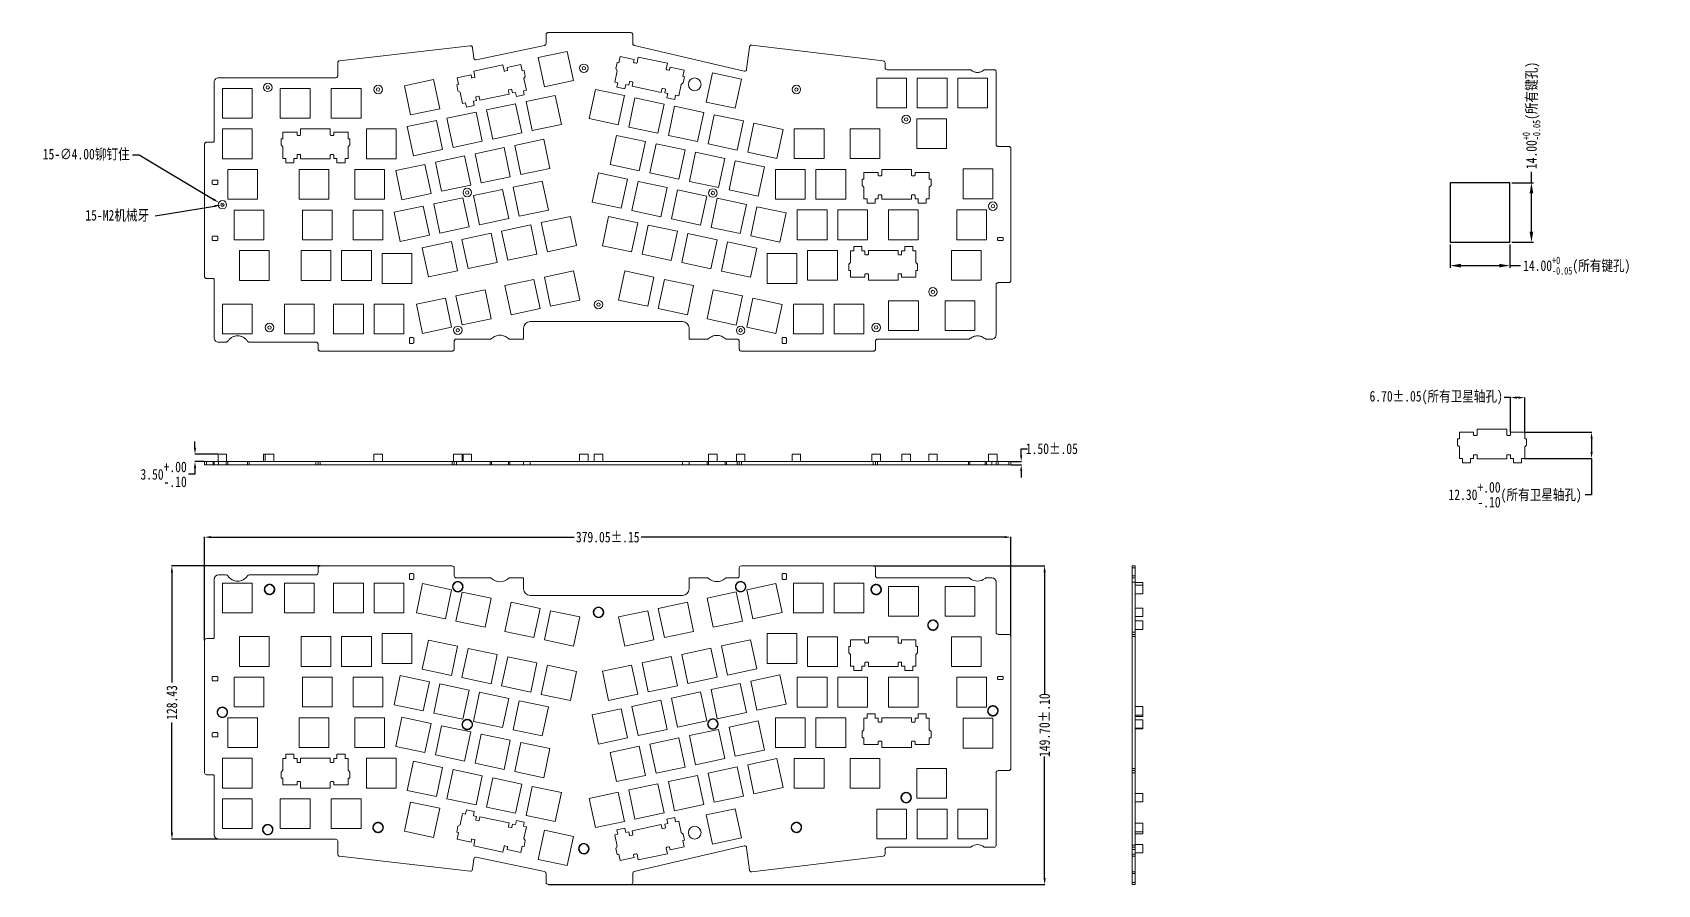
# Model space of a CAD drawing. Header units: inches. Extents: x -365 to 399, y 78 to 478.
import ezdxf

# ---------------------------------------------------------------- set-up
doc = ezdxf.new("R2010")
doc.units = ezdxf.units.IN
doc.header["$LTSCALE"] = 2.574606
doc.header["$MEASUREMENT"] = 0
doc.header["$PDMODE"] = 3
doc.header["$PDSIZE"] = 0.3125
doc.layers.get('0').update_dxf_attribs({"linetype": 'CONTINUOUS'})
doc.layers.get('Defpoints').update_dxf_attribs({"linetype": 'CONTINUOUS'})
doc.styles.get("Standard").update_dxf_attribs({"font": 'txt', "width": 0.8})
doc.dimstyles.new('副本 (2) STANDARD', dxfattribs={"dimtxt": 5, "dimasz": 5, "dimexe": 1, "dimexo": 1, "dimgap": 0.09, "dimtad": 0, "dimzin": 4, "dimdsep": 46, "dimtxsty": 'STANDARD', "dimblk": '_FILLED', "dimcen": 0.09, "dimazin": 1, "dimtp": 0.01, "dimtm": 0.01, "dimtfac": 1, "dimtofl": 0, "dimtmove": 0, "dimatfit": 3, "dimldrblk": '_FILLED', "dimfxl": 1, "dimtolj": 1, "dimtzin": 4, "dimarcsym": 0})
doc.dimstyles.new('副本 STANDARD', dxfattribs={"dimtxt": 5, "dimasz": 3, "dimexe": 0.125, "dimexo": 0.0625, "dimgap": 0.09, "dimtad": 0, "dimtoh": 1, "dimzin": 4, "dimdsep": 46, "dimtxsty": 'STANDARD', "dimblk": '_FILLED', "dimcen": 0.09, "dimazin": 1, "dimtp": 0.01, "dimtm": 0.01, "dimtfac": 1, "dimtofl": 0, "dimtmove": 0, "dimatfit": 3, "dimldrblk": '_FILLED', "dimfxl": 1, "dimtolj": 1, "dimtzin": 4, "dimarcsym": 0})

msp = doc.modelspace()

# ---------------------------------------------------------------- blocks, each defined once
blk = doc.blocks.new('_FILLED')
at = {"color": 0, "linetype": 'ByBlock'}
blk.add_solid([(0, 0), (-1, 0.17), (-1, -0.17)], dxfattribs=at)
blk = doc.blocks.new('*D2')
at = {"color": 0, "lineweight": -2}
for p, q in [((339.88, 407.6), (339.88, 412.73)), ((330.72, 407.6), (340.88, 407.6)), ((339.88, 384.6), (339.88, 402.6)), ((330.72, 379.6), (340.88, 379.6))]:
    blk.add_line(p, q, dxfattribs=at)
at = {"layer": 'Defpoints', "color": 0}
for p in [(329.72, 407.6), (339.88, 407.6), (329.72, 379.6)]:
    blk.add_point(p, dxfattribs=at)
at = {"color": 0, "lineweight": -2, "xscale": 5, "yscale": 5, "zscale": 5}
for p, rotation in [((339.88, 407.6), 90), ((339.88, 379.6), 270)]:
    blk.add_blockref('_FILLED', p, dxfattribs=dict(at, rotation=rotation))
at = {"color": 0, "insert": (339.88, 439.19), "char_height": 5, "attachment_point": 5, "rotation": 90}
blk.add_mtext('\\A1;14.00{\\H0.7x;\\S+0^ -0.05;}({\\fSimSun|b0|i0|c134|p2;所有键孔})', dxfattribs=at)
blk = doc.blocks.new('*D3')
at = {"color": 0, "lineweight": -2}
for p, q in [((301.72, 378.6), (301.72, 367.65)), ((329.72, 378.6), (329.72, 367.65)), ((306.72, 368.65), (324.72, 368.65)), ((329.72, 368.65), (334.72, 368.65))]:
    blk.add_line(p, q, dxfattribs=at)
at = {"layer": 'Defpoints', "color": 0}
for p in [(301.72, 379.6), (329.72, 379.6), (329.72, 368.65)]:
    blk.add_point(p, dxfattribs=at)
at = {"color": 0, "lineweight": -2, "xscale": 5, "yscale": 5, "zscale": 5, "rotation": 180}
blk.add_blockref('_FILLED', (301.72, 368.65), dxfattribs=at)
at = {"color": 0, "lineweight": -2, "xscale": 5, "yscale": 5, "zscale": 5}
blk.add_blockref('_FILLED', (329.72, 368.65), dxfattribs=at)
at = {"color": 0, "insert": (361.18, 368.65), "char_height": 5, "attachment_point": 5}
blk.add_mtext('\\A1;14.00{\\H0.7x;\\S+0^ -0.05;}({\\fSimSun|b0|i0|c134|p2;所有键孔})', dxfattribs=at)
blk = doc.blocks.new('*D4')
at = {"color": 0, "lineweight": -2}
for p, q in [((336.79, 290.33), (368.27, 290.33)), ((368.15, 287.33), (368.15, 281.03)), ((336.79, 278.03), (368.27, 278.03)), ((368.15, 278.03), (368.15, 261.01)), ((368.15, 261.01), (365.15, 261.01))]:
    blk.add_line(p, q, dxfattribs=at)
at = {"layer": 'Defpoints', "color": 0}
for p in [(336.72, 290.33), (336.72, 278.03), (368.15, 278.03)]:
    blk.add_point(p, dxfattribs=at)
at = {"color": 0, "lineweight": -2, "xscale": 3, "yscale": 3, "zscale": 3}
for p, rotation in [((368.15, 290.33), 90), ((368.15, 278.03), 270)]:
    blk.add_blockref('_FILLED', p, dxfattribs=dict(at, rotation=rotation))
at = {"color": 0, "insert": (332.23, 261.01), "char_height": 5, "attachment_point": 5}
blk.add_mtext('\\A1;12.30\\S+.00^ -.10;({\\fSimSun|b0|i0|c134|p2;所有卫星轴孔})', dxfattribs=at)
blk = doc.blocks.new('*D5')
at = {"color": 0, "lineweight": -2}
for p, q in [((330.02, 306.63), (327.02, 306.63)), ((330.02, 290.39), (330.02, 306.76)), ((333.72, 306.63), (333.02, 306.63)), ((336.72, 290.39), (336.72, 306.76))]:
    blk.add_line(p, q, dxfattribs=at)
at = {"layer": 'Defpoints', "color": 0}
for p in [(336.72, 306.63), (330.02, 290.33), (336.72, 290.33)]:
    blk.add_point(p, dxfattribs=at)
at = {"color": 0, "lineweight": -2, "xscale": 3, "yscale": 3, "zscale": 3, "rotation": 180}
blk.add_blockref('_FILLED', (330.02, 306.63), dxfattribs=at)
at = {"color": 0, "lineweight": -2, "xscale": 3, "yscale": 3, "zscale": 3}
blk.add_blockref('_FILLED', (336.72, 306.63), dxfattribs=at)
at = {"color": 0, "insert": (295.1, 306.63), "char_height": 5, "attachment_point": 5}
blk.add_mtext('\\A1;6.70\\M+5A1C0.05({\\fSimSun|b0|i0|c134|p2;所有卫星轴孔})', dxfattribs=at)
blk = doc.blocks.new('*D16')
at = {"color": 0, "lineweight": -2}
for p, q in [((-283.86, 192.47), (-283.86, 241.2)), ((-280.86, 241.08), (-110.09, 241.08)), ((92.19, 241.08), (-78.58, 241.08)), ((95.19, 194.47), (95.19, 241.2))]:
    blk.add_line(p, q, dxfattribs=at)
at = {"layer": 'Defpoints', "color": 0}
for p in [(95.19, 241.08), (-283.86, 192.41), (95.19, 194.41)]:
    blk.add_point(p, dxfattribs=at)
at = {"color": 0, "lineweight": -2, "xscale": 3, "yscale": 3, "zscale": 3, "rotation": 180}
blk.add_blockref('_FILLED', (-283.86, 241.08), dxfattribs=at)
at = {"color": 0, "lineweight": -2, "xscale": 3, "yscale": 3, "zscale": 3}
blk.add_blockref('_FILLED', (95.19, 241.08), dxfattribs=at)
at = {"color": 0, "insert": (-94.34, 241.08), "char_height": 5, "attachment_point": 5}
blk.add_mtext('\\A1;379.05\\M+5A1C0.15', dxfattribs=at)
blk = doc.blocks.new('*D17')
at = {"color": 0, "lineweight": -2}
for p, q in [((30.59, 227.59), (111.16, 227.59)), ((111.04, 224.59), (111.04, 167.49)), ((111.04, 80.88), (111.04, 137.98)), ((-122.23, 77.88), (111.16, 77.88))]:
    blk.add_line(p, q, dxfattribs=at)
at = {"layer": 'Defpoints', "color": 0}
for p in [(30.52, 227.59), (-122.3, 77.88), (111.04, 77.88)]:
    blk.add_point(p, dxfattribs=at)
at = {"color": 0, "lineweight": -2, "xscale": 3, "yscale": 3, "zscale": 3}
for p, rotation in [((111.04, 227.59), 90), ((111.04, 77.88), 270)]:
    blk.add_blockref('_FILLED', p, dxfattribs=dict(at, rotation=rotation))
at = {"color": 0, "insert": (111.04, 152.73), "char_height": 5, "attachment_point": 5, "rotation": 90}
blk.add_mtext('\\A1;149.70\\M+5A1C0.10', dxfattribs=at)
blk = doc.blocks.new('*D18')
at = {"color": 0, "lineweight": -2}
for p, q in [((-229.54, 227.59), (-299.32, 227.59)), ((-299.19, 224.59), (-299.19, 172.8)), ((-299.19, 102.16), (-299.19, 153.95)), ((-277.42, 99.16), (-299.32, 99.16))]:
    blk.add_line(p, q, dxfattribs=at)
at = {"layer": 'Defpoints', "color": 0}
for p in [(-229.48, 227.59), (-299.19, 99.16), (-277.36, 99.16)]:
    blk.add_point(p, dxfattribs=at)
at = {"color": 0, "lineweight": -2, "xscale": 3, "yscale": 3, "zscale": 3}
for p, rotation in [((-299.19, 227.59), 90), ((-299.19, 99.16), 270)]:
    blk.add_blockref('_FILLED', p, dxfattribs=dict(at, rotation=rotation))
at = {"color": 0, "insert": (-299.19, 163.37), "char_height": 5, "attachment_point": 5, "rotation": 90}
blk.add_mtext('\\A1;128.43', dxfattribs=at)
blk = doc.blocks.new('*D19')
at = {"color": 0, "lineweight": -2}
for p, q in [((-288.34, 283.09), (-288.34, 286.09)), ((-277.53, 280.09), (-288.47, 280.09)), ((-283.92, 276.59), (-288.47, 276.59)), ((-288.34, 270.59), (-291.34, 270.59)), ((-288.34, 273.59), (-288.34, 270.59))]:
    blk.add_line(p, q, dxfattribs=at)
at = {"layer": 'Defpoints', "color": 0}
for p in [(-288.34, 276.59), (-283.86, 276.59), (-277.47, 280.09)]:
    blk.add_point(p, dxfattribs=at)
at = {"color": 0, "lineweight": -2, "xscale": 3, "yscale": 3, "zscale": 3}
for p, rotation in [((-288.34, 280.09), 270), ((-288.34, 276.59), 90)]:
    blk.add_blockref('_FILLED', p, dxfattribs=dict(at, rotation=rotation))
at = {"color": 0, "insert": (-303.1, 270.59), "char_height": 5, "attachment_point": 5}
blk.add_mtext('\\A1;3.50\\S+.00^ -.10;', dxfattribs=at)
blk = doc.blocks.new('*D20')
at = {"color": 0, "lineweight": -2}
for p, q in [((95.25, 276.59), (100.16, 276.59)), ((95.25, 275.09), (100.16, 275.09)), ((100.03, 279.59), (100.03, 282.59)), ((100.03, 282.59), (103.03, 282.59)), ((100.03, 272.09), (100.03, 269.09))]:
    blk.add_line(p, q, dxfattribs=at)
at = {"layer": 'Defpoints', "color": 0}
for p in [(95.19, 276.59), (95.19, 275.09), (100.03, 276.59)]:
    blk.add_point(p, dxfattribs=at)
at = {"color": 0, "lineweight": -2, "xscale": 3, "yscale": 3, "zscale": 3}
for p, rotation in [((100.03, 276.59), 270), ((100.03, 275.09), 90)]:
    blk.add_blockref('_FILLED', p, dxfattribs=dict(at, rotation=rotation))
at = {"color": 0, "insert": (114.45, 282.59), "char_height": 5, "attachment_point": 5}
blk.add_mtext('\\A1;1.50\\M+5A1C0.05', dxfattribs=at)
blk = doc.blocks.new('*D21')
at = {"color": 0, "lineweight": -2}
for p, q in [((-275.56, 397.27), (-275.38, 397.27)), ((-275.47, 397.18), (-275.47, 397.36)), ((-307.05, 392.04), (-279.22, 396.65))]:
    blk.add_line(p, q, dxfattribs=at)
at = {"layer": 'Defpoints', "color": 0}
for p in [(-274.68, 397.4), (-276.26, 397.14)]:
    blk.add_point(p, dxfattribs=at)
at = {"color": 0, "lineweight": -2, "xscale": 3, "yscale": 3, "zscale": 3, "rotation": 9.393833702540833}
blk.add_blockref('_FILLED', (-276.26, 397.14), dxfattribs=at)
at = {"color": 0, "insert": (-324.9, 392.04), "char_height": 5, "attachment_point": 5}
blk.add_mtext('\\A1;15-M2{\\fSimSun|b0|i0|c134|p2;机械牙}', dxfattribs=at)
blk = doc.blocks.new('*D22')
at = {"color": 0, "lineweight": -2}
for p, q in [((-317.65, 420.77), (-314.65, 420.77)), ((-314.65, 420.77), (-279.75, 399.84)), ((-275.56, 397.27), (-275.38, 397.27)), ((-275.47, 397.18), (-275.47, 397.36))]:
    blk.add_line(p, q, dxfattribs=at)
at = {"layer": 'Defpoints', "color": 0}
for p in [(-277.18, 398.3), (-273.75, 396.24)]:
    blk.add_point(p, dxfattribs=at)
at = {"color": 0, "lineweight": -2, "xscale": 3, "yscale": 3, "zscale": 3, "rotation": 329.044927680945}
blk.add_blockref('_FILLED', (-277.18, 398.3), dxfattribs=at)
at = {"color": 0, "insert": (-339.49, 420.77), "char_height": 5, "attachment_point": 5}
blk.add_mtext('\\A1;15-∅4.00{\\fSimSun|b0|i0|c134|p2;铆钉住}', dxfattribs=at)

# ---------------------------------------------------------------- dimensions: what is measured, and where the dimension line sits
at = {"color": 3}
dim = msp.add_linear_dim(base=(339.876, 407.599), p1=(329.718, 379.599), p2=(329.718, 407.599), angle=90, text='14.00{\\H0.7x;\\S+0^ -0.05;}({\\fSimSun|b0|i0|c134|p2;所有键孔})', dimstyle='副本 (2) STANDARD', dxfattribs=at)
dim.commit()
dim.dimension.update_dxf_attribs({"geometry": '*D2', "text_midpoint": (339.876, 439.194), "dimtype": 160})
for p1, p2, text, picture, middle in [((-273.752, 396.24), (-277.182, 398.298), '15-<>{\\fSimSun|b0|i0|c134|p2;铆钉住}', '*D22', (-339.486, 420.77)), ((-274.678, 397.399), (-276.256, 397.138), '15-M2{\\fSimSun|b0|i0|c134|p2;机械牙}', '*D21', (-307.052, 392.044))]:
    dim = msp.add_diameter_dim_2p(p1=p1, p2=p2, text=text, dimstyle='副本 STANDARD', dxfattribs=at)
    dim.commit()
    dim.dimension.update_dxf_attribs({"geometry": picture, "text_midpoint": middle, "dimtype": 163})
dim = msp.add_linear_dim(base=(329.718, 368.651), p1=(301.718, 379.599), p2=(329.718, 379.599), text='14.00{\\H0.7x;\\S+0^ -0.05;}({\\fSimSun|b0|i0|c134|p2;所有键孔})', dimstyle='副本 (2) STANDARD', dxfattribs=at)
dim.commit()
dim.dimension.update_dxf_attribs({"geometry": '*D3', "text_midpoint": (361.183, 368.651), "dimtype": 160})
dim = msp.add_linear_dim(base=(336.723, 306.631), p1=(330.023, 290.326), p2=(336.723, 290.326), text='<>({\\fSimSun|b0|i0|c134|p2;所有卫星轴孔})', dimstyle='副本 STANDARD', override={"dimtol": 1, "dimtp": 0.05, "dimtm": 0.05}, dxfattribs=at)
dim.commit()
dim.dimension.update_dxf_attribs({"geometry": '*D5', "text_midpoint": (295.105, 306.631), "dimtype": 160})
dim = msp.add_linear_dim(base=(368.147, 278.026), p1=(336.723, 290.326), p2=(336.723, 278.026), angle=90, text='<>({\\fSimSun|b0|i0|c134|p2;所有卫星轴孔})', dimstyle='副本 STANDARD', override={"dimgap": 0.09, "dimtol": 1, "dimlim": 0, "dimtp": 0, "dimtm": 0.1}, dxfattribs=at)
dim.commit()
dim.dimension.update_dxf_attribs({"geometry": '*D4', "text_midpoint": (332.228, 261.008), "dimtype": 160})
for base, p1, p2, override, picture, middle in [((-288.344, 276.595), (-277.467, 280.095), (-283.862, 276.595), {"dimtol": 1, "dimtp": 0, "dimtm": 0.1}, '*D19', (-303.1, 270.595)), ((100.031, 276.595), (95.188, 275.095), (95.188, 276.595), {"dimtol": 1, "dimtp": 0.05, "dimtm": 0.05}, '*D20', (114.455, 282.595)), ((111.036, 77.883), (30.523, 227.586), (-122.297, 77.883), {"dimtol": 1, "dimtp": 0.1, "dimtm": 0.1}, '*D17', (111.036, 152.734))]:
    dim = msp.add_linear_dim(base=base, p1=p1, p2=p2, angle=90, dimstyle='副本 STANDARD', override=override, dxfattribs=at)
    dim.commit()
    dim.dimension.update_dxf_attribs({"geometry": picture, "text_midpoint": middle})
dim = msp.add_linear_dim(base=(95.188, 241.076), p1=(-283.862, 192.408), p2=(95.188, 194.408), dimstyle='副本 STANDARD', override={"dimtol": 1, "dimtp": 0.15, "dimtm": 0.15}, dxfattribs=at)
dim.commit()
dim.dimension.update_dxf_attribs({"geometry": '*D16', "text_midpoint": (-94.337, 241.076)})
dim = msp.add_linear_dim(base=(-299.19, 99.158), p1=(-229.477, 227.586), p2=(-277.362, 99.158), angle=90, dimstyle='副本 STANDARD', dxfattribs=at)
dim.commit()
dim.dimension.update_dxf_attribs({"geometry": '*D18', "text_midpoint": (-299.19, 163.372)})

# ---------------------------------------------------------------- linework, layer by layer
at = {"color": 7, "linetype": 'Continuous', "lineweight": 15}
for p, q in [((-123.297, 477.169), (-123.297, 473.099)), ((-122.297, 478.169), (-83.597, 478.169)), ((-82.597, 477.169), (-82.597, 473.056)), ((-220.375, 464.925), (-158.965, 471.922)), ((-157.309, 466.224), (-157.858, 471.041)), ((-156.103, 465.36), (-124.085, 472.125)), ((-113.323, 469.31), (-127.021, 466.416)), ((-127.021, 466.416), (-124.127, 452.719)), ((-110.429, 455.613), (-113.323, 469.31)), ((-89.093, 463.851), (-88.448, 466.883)), ((-88.448, 466.883), (-81.894, 465.489)), ((-81.819, 472.081), (-30.242, 460.087)), ((-80.53, 463.972), (-79.968, 466.613)), ((-79.968, 466.613), (-66.275, 463.7)), ((-29.024, 460.94), (-27.749, 471.324)), ((-26.639, 472.195), (35.19, 464.88)), ((-221.262, 457.894), (-221.262, 463.931)), ((-157.288, 460.022), (-143.59, 462.916)), ((-156.73, 457.38), (-157.288, 460.022)), ((-143.59, 462.916), (-143.032, 460.274)), ((-142.676, 460.042), (-141.649, 460.26)), ((-141.666, 461.789), (-135.11, 463.174)), ((-141.418, 460.615), (-141.666, 461.789)), ((-135.11, 463.174), (-134.47, 460.141)), ((-134.47, 460.141), (-133.662, 460.312)), ((-133.662, 460.312), (-133.063, 457.474)), ((-91.007, 454.853), (-89.868, 460.208)), ((-90.503, 461.186), (-89.9, 464.023)), ((-89.868, 460.208), (-90.503, 461.186)), ((-89.9, 464.023), (-89.093, 463.851)), ((-81.894, 465.489), (-82.144, 464.316)), ((-81.913, 463.96), (-80.886, 463.741)), ((-66.275, 463.7), (-66.837, 461.059)), ((-66.606, 460.703), (-65.579, 460.485)), ((-65.223, 460.716), (-64.973, 461.889)), ((-64.973, 461.889), (-58.42, 460.495)), ((-58.42, 460.495), (-59.065, 457.463)), ((-45.13, 459.201), (-48.043, 445.508)), ((-31.437, 456.288), (-45.13, 459.201)), ((36.073, 461.715), (36.073, 463.886)), ((37.073, 460.714), (75.908, 460.714)), ((83.091, 460.714), (87.238, 460.714)), ((88.238, 459.714), (88.238, 425.644)), ((-279.362, 427.144), (-279.362, 454.894)), ((-277.362, 456.894), (-222.262, 456.894)), ((-275.472, 451.894), (-261.472, 451.894)), ((-275.472, 437.894), (-275.472, 451.894)), ((-261.472, 451.894), (-261.472, 437.894)), ((-234.226, 451.894), (-248.226, 451.894)), ((-248.226, 451.894), (-248.226, 437.894)), ((-234.226, 437.894), (-234.226, 451.894)), ((-210.276, 451.894), (-224.276, 451.894)), ((-224.276, 451.894), (-224.276, 437.894)), ((-210.276, 437.894), (-210.276, 451.894)), ((-176.179, 456.03), (-189.877, 453.136)), ((-189.877, 453.136), (-186.983, 439.439)), ((-173.285, 442.333), (-176.179, 456.03)), ((-165.314, 453.624), (-164.507, 453.795)), ((-164.714, 450.787), (-165.314, 453.624)), ((-165.147, 456.828), (-158.592, 458.213)), ((-164.507, 453.795), (-165.147, 456.828)), ((-163.737, 450.15), (-164.714, 450.787)), ((-158.592, 458.213), (-158.344, 457.039)), ((-157.988, 456.807), (-156.961, 457.024)), ((-141.048, 450.881), (-140.696, 449.218)), ((-139.789, 451.454), (-140.816, 451.237)), ((-139.123, 449.755), (-139.433, 451.222)), ((-132.568, 451.14), (-133.987, 450.84)), ((-133.987, 450.84), (-133.563, 448.834)), ((-133.063, 457.474), (-133.7, 456.497)), ((-133.7, 456.497), (-132.568, 451.14)), ((-124.127, 452.719), (-110.429, 455.613)), ((-100.142, 451.429), (-103.055, 437.735)), ((-86.449, 448.515), (-100.142, 451.429)), ((-89.589, 454.551), (-91.007, 454.853)), ((-90.016, 452.546), (-89.589, 454.551)), ((-86.299, 451.755), (-90.016, 452.546)), ((-85.872, 453.76), (-86.299, 451.755)), ((-84.454, 453.458), (-85.872, 453.76)), ((-84.142, 454.926), (-84.454, 453.458)), ((-82.759, 454.938), (-83.786, 455.157)), ((-82.882, 452.92), (-82.528, 454.582)), ((-69.188, 450.006), (-82.882, 452.92)), ((-68.834, 451.669), (-69.188, 450.006)), ((-67.451, 451.682), (-68.478, 451.9)), ((-67.533, 449.859), (-67.22, 451.326)), ((-59.84, 453.82), (-60.979, 448.464)), ((-58.861, 454.455), (-59.84, 453.82)), ((-59.065, 457.463), (-58.258, 457.291)), ((-58.258, 457.291), (-58.861, 454.455)), ((-34.35, 442.594), (-31.437, 456.288)), ((46.138, 456.714), (32.138, 456.714)), ((32.138, 456.714), (32.138, 442.714)), ((46.138, 442.714), (46.138, 456.714)), ((65.188, 456.714), (51.188, 456.714)), ((51.188, 456.714), (51.188, 442.714)), ((65.188, 442.714), (65.188, 456.714)), ((84.238, 456.714), (70.238, 456.714)), ((70.238, 456.714), (70.238, 442.714)), ((84.238, 442.714), (84.238, 456.714)), ((-162.605, 444.794), (-163.737, 450.15)), ((-161.186, 445.093), (-162.605, 444.794)), ((-160.762, 443.088), (-161.186, 445.093)), ((-157.044, 443.873), (-160.762, 443.088)), ((-156.049, 446.179), (-157.468, 445.879)), ((-157.468, 445.879), (-157.044, 443.873)), ((-156.36, 447.646), (-156.049, 446.179)), ((-155.101, 448.219), (-156.128, 448.002)), ((-154.394, 446.324), (-154.745, 447.987)), ((-140.696, 449.218), (-154.394, 446.324)), ((-137.604, 444.71), (-151.301, 441.816)), ((-137.704, 450.055), (-139.123, 449.755)), ((-137.281, 448.049), (-137.704, 450.055)), ((-134.71, 431.012), (-137.604, 444.71)), ((-133.563, 448.834), (-137.281, 448.049)), ((-118.965, 448.648), (-132.663, 445.754)), ((-132.663, 445.754), (-129.769, 432.056)), ((-116.071, 434.95), (-118.965, 448.648)), ((-89.362, 434.822), (-86.449, 448.515)), ((-81.509, 447.465), (-84.422, 433.771)), ((-67.816, 444.551), (-81.509, 447.465)), ((-70.729, 430.858), (-67.816, 444.551)), ((-66.114, 449.557), (-67.533, 449.859)), ((-66.541, 447.552), (-66.114, 449.557)), ((-62.824, 446.761), (-66.541, 447.552)), ((-62.876, 443.5), (-65.789, 429.807)), ((-49.183, 440.587), (-62.876, 443.5)), ((-62.397, 448.766), (-62.824, 446.761)), ((-60.979, 448.464), (-62.397, 448.766)), ((-48.043, 445.508), (-34.35, 442.594)), ((-261.472, 437.894), (-275.472, 437.894)), ((-248.226, 437.894), (-234.226, 437.894)), ((-224.276, 437.894), (-210.276, 437.894)), ((-174.881, 436.834), (-188.578, 433.94)), ((-186.983, 439.439), (-173.285, 442.333)), ((-171.987, 423.136), (-174.881, 436.834)), ((-156.242, 440.772), (-169.94, 437.878)), ((-169.94, 437.878), (-167.046, 424.18)), ((-153.348, 427.074), (-156.242, 440.772)), ((-151.301, 441.816), (-148.407, 428.118)), ((-103.055, 437.735), (-89.362, 434.822)), ((-52.096, 426.894), (-49.183, 440.587)), ((-44.243, 439.536), (-47.156, 425.843)), ((-30.55, 436.623), (-44.243, 439.536)), ((-33.463, 422.929), (-30.55, 436.623)), ((-25.61, 435.572), (-28.523, 421.879)), ((-11.917, 432.659), (-25.61, 435.572)), ((32.138, 442.714), (46.138, 442.714)), ((64.988, 437.664), (50.988, 437.664)), ((50.988, 437.664), (50.988, 423.664)), ((51.188, 442.714), (65.188, 442.714)), ((64.988, 423.664), (64.988, 437.664)), ((70.238, 442.714), (84.238, 442.714)), ((-275.472, 432.844), (-261.472, 432.844)), ((-275.472, 418.844), (-275.472, 432.844)), ((-261.472, 432.844), (-261.472, 418.844)), ((-247.901, 428.244), (-247.076, 428.244)), ((-247.901, 425.344), (-247.901, 428.244)), ((-247.076, 431.344), (-240.376, 431.344)), ((-247.076, 428.244), (-247.076, 431.344)), ((-240.376, 431.344), (-240.376, 430.144)), ((-240.076, 429.844), (-239.026, 429.844)), ((-238.726, 432.844), (-224.726, 432.844)), ((-238.726, 430.144), (-238.726, 432.844)), ((-224.726, 432.844), (-224.726, 430.144)), ((-224.426, 429.844), (-223.376, 429.844)), ((-223.076, 431.344), (-216.376, 431.344)), ((-223.076, 430.144), (-223.076, 431.344)), ((-216.376, 431.344), (-216.376, 428.244)), ((-216.376, 428.244), (-215.551, 428.244)), ((-215.551, 428.244), (-215.551, 425.344)), ((-193.746, 432.844), (-207.746, 432.844)), ((-207.746, 432.844), (-207.746, 418.844)), ((-193.746, 418.844), (-193.746, 432.844)), ((-188.578, 433.94), (-185.684, 420.242)), ((-148.407, 428.118), (-134.71, 431.012)), ((-124.371, 428.035), (-138.069, 425.141)), ((-129.769, 432.056), (-116.071, 434.95)), ((-121.477, 414.338), (-124.371, 428.035)), ((-90.256, 429.849), (-93.169, 416.156)), ((-76.563, 426.936), (-90.256, 429.849)), ((-84.422, 433.771), (-70.729, 430.858)), ((-65.789, 429.807), (-52.096, 426.894)), ((-14.83, 418.965), (-11.917, 432.659)), ((7.388, 432.914), (-6.612, 432.914)), ((-6.612, 432.914), (-6.612, 418.914)), ((7.388, 418.914), (7.388, 432.914)), ((33.583, 432.914), (19.583, 432.914)), ((19.583, 432.914), (19.583, 418.914)), ((33.583, 418.914), (33.583, 432.914)), ((-283.862, 363.644), (-283.862, 425.644)), ((-282.862, 426.644), (-279.862, 426.644)), ((-247.076, 424.519), (-247.901, 425.344)), ((-247.076, 419.044), (-247.076, 424.519)), ((-240.376, 420.544), (-240.376, 419.044)), ((-239.026, 420.844), (-240.076, 420.844)), ((-238.726, 418.844), (-238.726, 420.544)), ((-224.726, 420.544), (-224.726, 418.844)), ((-223.376, 420.844), (-224.426, 420.844)), ((-223.076, 419.044), (-223.076, 420.544)), ((-215.551, 425.344), (-216.376, 424.519)), ((-216.376, 424.519), (-216.376, 419.044)), ((-185.684, 420.242), (-171.987, 423.136)), ((-161.648, 420.159), (-175.346, 417.265)), ((-167.046, 424.18), (-153.348, 427.074)), ((-158.754, 406.462), (-161.648, 420.159)), ((-143.01, 424.097), (-156.707, 421.203)), ((-156.707, 421.203), (-153.813, 407.506)), ((-140.115, 410.4), (-143.01, 424.097)), ((-138.069, 425.141), (-135.175, 411.444)), ((-79.476, 413.242), (-76.563, 426.936)), ((-71.623, 425.885), (-74.536, 412.191)), ((-57.93, 422.972), (-71.623, 425.885)), ((-60.843, 409.278), (-57.93, 422.972)), ((-52.99, 421.921), (-55.903, 408.227)), ((-39.297, 419.008), (-52.99, 421.921)), ((-47.156, 425.843), (-33.463, 422.929)), ((-28.523, 421.879), (-14.83, 418.965)), ((50.988, 423.664), (64.988, 423.664)), ((89.238, 424.644), (94.188, 424.644)), ((95.188, 423.644), (95.188, 361.644)), ((-261.472, 418.844), (-275.472, 418.844)), ((-272.967, 413.794), (-258.967, 413.794)), ((-272.967, 399.794), (-272.967, 413.794)), ((-258.967, 413.794), (-258.967, 399.794)), ((-245.626, 419.044), (-247.076, 419.044)), ((-245.626, 416.994), (-245.626, 419.044)), ((-241.826, 416.994), (-245.626, 416.994)), ((-241.826, 419.044), (-241.826, 416.994)), ((-240.376, 419.044), (-241.826, 419.044)), ((-239.446, 413.794), (-239.446, 399.794)), ((-225.446, 413.794), (-239.446, 413.794)), ((-224.726, 418.844), (-238.726, 418.844)), ((-225.446, 399.794), (-225.446, 413.794)), ((-221.626, 419.044), (-223.076, 419.044)), ((-221.626, 416.994), (-221.626, 419.044)), ((-217.826, 416.994), (-221.626, 416.994)), ((-217.826, 419.044), (-217.826, 416.994)), ((-216.376, 419.044), (-217.826, 419.044)), ((-199.276, 413.794), (-213.276, 413.794)), ((-213.276, 413.794), (-213.276, 399.794)), ((-207.746, 418.844), (-193.746, 418.844)), ((-199.276, 399.794), (-199.276, 413.794)), ((-180.287, 416.221), (-193.984, 413.327)), ((-193.984, 413.327), (-191.09, 399.63)), ((-177.393, 402.524), (-180.287, 416.221)), ((-175.346, 417.265), (-172.452, 403.568)), ((-135.175, 411.444), (-121.477, 414.338)), ((-93.169, 416.156), (-79.476, 413.242)), ((-42.21, 405.314), (-39.297, 419.008)), ((-34.357, 417.957), (-37.271, 404.263)), ((-20.664, 415.043), (-34.357, 417.957)), ((-23.577, 401.35), (-20.664, 415.043)), ((-1.512, 413.864), (-15.512, 413.864)), ((-15.512, 413.864), (-15.512, 399.864)), ((-6.612, 418.914), (7.388, 418.914)), ((-1.512, 399.864), (-1.512, 413.864)), ((17.538, 413.864), (3.538, 413.864)), ((3.538, 413.864), (3.538, 399.864)), ((17.538, 399.864), (17.538, 413.864)), ((19.583, 418.914), (33.583, 418.914)), ((34.468, 413.864), (48.468, 413.864)), ((34.468, 411.164), (34.468, 413.864)), ((48.468, 413.864), (48.468, 411.164)), ((86.738, 414.084), (72.738, 414.084)), ((72.738, 414.084), (72.738, 400.084)), ((86.738, 400.084), (86.738, 414.084)), ((-280.212, 408.532), (-280.212, 407.232)), ((-277.912, 408.832), (-279.912, 408.832)), ((-279.762, 406.782), (-278.062, 406.782)), ((-277.612, 407.232), (-277.612, 408.532)), ((-172.452, 403.568), (-158.754, 406.462)), ((-153.813, 407.506), (-140.115, 410.4)), ((-125.129, 408.404), (-138.827, 405.51)), ((-138.827, 405.51), (-135.933, 391.813)), ((-122.235, 394.707), (-125.129, 408.404)), ((-98.729, 412.175), (-101.643, 398.482)), ((-85.036, 409.262), (-98.729, 412.175)), ((-87.949, 395.569), (-85.036, 409.262)), ((-80.096, 408.211), (-83.01, 394.518)), ((-66.403, 405.298), (-80.096, 408.211)), ((-74.536, 412.191), (-60.843, 409.278)), ((-69.316, 391.604), (-66.403, 405.298)), ((-55.903, 408.227), (-42.21, 405.314)), ((25.293, 409.264), (26.118, 409.264)), ((25.293, 406.364), (25.293, 409.264)), ((26.118, 405.539), (25.293, 406.364)), ((26.118, 412.364), (32.818, 412.364)), ((26.118, 409.264), (26.118, 412.364)), ((26.118, 400.064), (26.118, 405.539)), ((32.818, 412.364), (32.818, 411.164)), ((33.118, 410.864), (34.168, 410.864)), ((48.768, 410.864), (49.818, 410.864)), ((50.118, 412.364), (56.818, 412.364)), ((50.118, 411.164), (50.118, 412.364)), ((56.818, 412.364), (56.818, 409.264)), ((56.818, 409.264), (57.643, 409.264)), ((57.643, 406.364), (56.818, 405.539)), ((56.818, 405.539), (56.818, 400.064)), ((57.643, 409.264), (57.643, 406.364)), ((-258.967, 399.794), (-272.967, 399.794)), ((-239.446, 399.794), (-225.446, 399.794)), ((-213.276, 399.794), (-199.276, 399.794)), ((-191.09, 399.63), (-177.393, 402.524)), ((-162.406, 400.529), (-176.104, 397.634)), ((-176.104, 397.634), (-173.21, 383.937)), ((-159.512, 386.831), (-162.406, 400.529)), ((-143.768, 404.466), (-157.466, 401.572)), ((-157.466, 401.572), (-154.571, 387.875)), ((-140.874, 390.769), (-143.768, 404.466)), ((-101.643, 398.482), (-87.949, 395.569)), ((-61.463, 404.247), (-64.377, 390.554)), ((-47.77, 401.334), (-61.463, 404.247)), ((-50.683, 387.64), (-47.77, 401.334)), ((-42.83, 400.283), (-45.744, 386.589)), ((-29.137, 397.37), (-42.83, 400.283)), ((-37.271, 404.263), (-23.577, 401.35)), ((-32.05, 383.676), (-29.137, 397.37)), ((-15.512, 399.864), (-1.512, 399.864)), ((3.538, 399.864), (17.538, 399.864)), ((27.568, 400.064), (26.118, 400.064)), ((27.568, 398.014), (27.568, 400.064)), ((31.368, 398.014), (27.568, 398.014)), ((31.368, 400.064), (31.368, 398.014)), ((32.818, 400.064), (31.368, 400.064)), ((32.818, 401.564), (32.818, 400.064)), ((34.168, 401.864), (33.118, 401.864)), ((34.468, 399.864), (34.468, 401.564)), ((48.468, 399.864), (34.468, 399.864)), ((48.468, 401.564), (48.468, 399.864)), ((49.818, 401.864), (48.768, 401.864)), ((50.118, 400.064), (50.118, 401.564)), ((51.568, 400.064), (50.118, 400.064)), ((51.568, 398.014), (51.568, 400.064)), ((55.368, 398.014), (51.568, 398.014)), ((55.368, 400.064), (55.368, 398.014)), ((56.818, 400.064), (55.368, 400.064)), ((72.738, 400.084), (86.738, 400.084)), ((-269.967, 394.744), (-255.967, 394.744)), ((-269.967, 380.744), (-269.967, 394.744)), ((-255.967, 394.744), (-255.967, 380.744)), ((-223.846, 394.744), (-237.846, 394.744)), ((-237.846, 394.744), (-237.846, 380.744)), ((-223.846, 380.744), (-223.846, 394.744)), ((-200.046, 394.744), (-214.046, 394.744)), ((-214.046, 394.744), (-214.046, 380.744)), ((-200.046, 380.744), (-200.046, 394.744)), ((-181.045, 396.591), (-194.743, 393.697)), ((-194.743, 393.697), (-191.849, 379.999)), ((-178.151, 382.893), (-181.045, 396.591)), ((-154.571, 387.875), (-140.874, 390.769)), ((-135.933, 391.813), (-122.235, 394.707)), ((-111.897, 391.73), (-125.594, 388.836)), ((-109.003, 378.032), (-111.897, 391.73)), ((-93.891, 391.67), (-96.804, 377.976)), ((-80.197, 388.756), (-93.891, 391.67)), ((-83.01, 394.518), (-69.316, 391.604)), ((-64.377, 390.554), (-50.683, 387.64)), ((-24.197, 396.319), (-27.111, 382.625)), ((-10.504, 393.406), (-24.197, 396.319)), ((-13.417, 379.712), (-10.504, 393.406)), ((8.788, 394.814), (-5.212, 394.814)), ((-5.212, 394.814), (-5.212, 380.814)), ((8.788, 380.814), (8.788, 394.814)), ((27.838, 394.814), (13.838, 394.814)), ((13.838, 394.814), (13.838, 380.814)), ((27.838, 380.814), (27.838, 394.814)), ((51.638, 394.814), (37.638, 394.814)), ((37.638, 394.814), (37.638, 380.814)), ((51.638, 380.814), (51.638, 394.814)), ((83.738, 394.834), (69.738, 394.834)), ((69.738, 394.834), (69.738, 380.834)), ((83.738, 380.834), (83.738, 394.834)), ((-280.212, 382.056), (-280.212, 380.756)), ((-278.062, 382.506), (-279.762, 382.506)), ((-277.612, 380.756), (-277.612, 382.056)), ((-191.849, 379.999), (-178.151, 382.893)), ((-173.21, 383.937), (-159.512, 386.831)), ((-149.174, 383.854), (-162.871, 380.96)), ((-146.28, 370.156), (-149.174, 383.854)), ((-130.535, 387.792), (-144.233, 384.898)), ((-144.233, 384.898), (-141.339, 371.2)), ((-127.641, 374.094), (-130.535, 387.792)), ((-125.594, 388.836), (-122.7, 375.138)), ((-83.11, 375.063), (-80.197, 388.756)), ((-75.258, 387.705), (-78.171, 374.012)), ((-61.564, 384.792), (-75.258, 387.705)), ((-64.477, 371.099), (-61.564, 384.792)), ((-56.625, 383.741), (-59.538, 370.048)), ((-42.931, 380.828), (-56.625, 383.741)), ((-45.744, 386.589), (-32.05, 383.676)), ((-27.111, 382.625), (-13.417, 379.712)), ((-279.912, 380.456), (-277.912, 380.456)), ((-255.967, 380.744), (-269.967, 380.744)), ((-267.462, 375.694), (-253.462, 375.694)), ((-267.462, 361.694), (-267.462, 375.694)), ((-253.462, 375.694), (-253.462, 361.694)), ((-224.446, 375.694), (-238.446, 375.694)), ((-238.446, 375.694), (-238.446, 361.694)), ((-237.846, 380.744), (-223.846, 380.744)), ((-224.446, 361.694), (-224.446, 375.694)), ((-205.396, 375.694), (-219.396, 375.694)), ((-219.396, 375.694), (-219.396, 361.694)), ((-214.046, 380.744), (-200.046, 380.744)), ((-205.396, 361.694), (-205.396, 375.694)), ((-167.812, 379.916), (-181.51, 377.022)), ((-181.51, 377.022), (-178.616, 363.324)), ((-164.918, 366.218), (-167.812, 379.916)), ((-162.871, 380.96), (-159.977, 367.262)), ((-122.7, 375.138), (-109.003, 378.032)), ((-96.804, 377.976), (-83.11, 375.063)), ((-45.844, 367.135), (-42.931, 380.828)), ((-37.992, 379.777), (-40.905, 366.084)), ((-24.298, 376.864), (-37.992, 379.777)), ((-27.211, 363.17), (-24.298, 376.864)), ((-5.212, 380.814), (8.788, 380.814)), ((-0.362, 375.764), (-0.362, 361.764)), ((13.638, 375.764), (-0.362, 375.764)), ((13.638, 361.764), (13.638, 375.764)), ((13.838, 380.814), (27.838, 380.814)), ((19.838, 375.564), (21.288, 375.564)), ((19.838, 370.089), (19.838, 375.564)), ((21.288, 377.614), (25.088, 377.614)), ((21.288, 375.564), (21.288, 377.614)), ((25.088, 377.614), (25.088, 375.564)), ((25.088, 375.564), (26.538, 375.564)), ((26.538, 375.564), (26.538, 374.064)), ((28.188, 375.764), (42.188, 375.764)), ((28.188, 374.064), (28.188, 375.764)), ((37.638, 380.814), (51.638, 380.814)), ((42.188, 375.764), (42.188, 374.064)), ((43.838, 375.564), (45.288, 375.564)), ((43.838, 374.064), (43.838, 375.564)), ((45.288, 377.614), (49.088, 377.614)), ((45.288, 375.564), (45.288, 377.614)), ((49.088, 377.614), (49.088, 375.564)), ((49.088, 375.564), (50.538, 375.564)), ((50.538, 375.564), (50.538, 370.089)), ((67.233, 375.784), (81.233, 375.784)), ((67.233, 361.784), (67.233, 375.784)), ((69.738, 380.834), (83.738, 380.834)), ((81.233, 375.784), (81.233, 361.784)), ((88.961, 381.556), (88.961, 380.756)), ((91.261, 381.856), (89.261, 381.856)), ((89.261, 380.456), (91.261, 380.456)), ((91.561, 380.756), (91.561, 381.556)), ((-186.346, 374.284), (-200.346, 374.284)), ((-200.346, 374.284), (-200.346, 360.284)), ((-186.346, 360.284), (-186.346, 374.284)), ((-159.977, 367.262), (-146.28, 370.156)), ((-141.339, 371.2), (-127.641, 374.094)), ((-78.171, 374.012), (-64.477, 371.099)), ((-59.538, 370.048), (-45.844, 367.135)), ((-5.412, 374.294), (-19.412, 374.294)), ((-19.412, 374.294), (-19.412, 360.294)), ((-5.412, 360.294), (-5.412, 374.294)), ((19.013, 369.264), (19.838, 370.089)), ((19.013, 366.364), (19.013, 369.264)), ((26.838, 373.764), (27.888, 373.764)), ((42.488, 373.764), (43.538, 373.764)), ((50.538, 370.089), (51.363, 369.264)), ((51.363, 369.264), (51.363, 366.364)), ((-279.862, 362.644), (-282.862, 362.644)), ((-279.362, 334.694), (-279.362, 362.144)), ((-253.462, 361.694), (-267.462, 361.694)), ((-238.446, 361.694), (-224.446, 361.694)), ((-219.396, 361.694), (-205.396, 361.694)), ((-200.346, 360.284), (-186.346, 360.284)), ((-178.616, 363.324), (-164.918, 366.218)), ((-142.683, 359.301), (-128.985, 362.195)), ((-139.789, 345.604), (-142.683, 359.301)), ((-128.985, 362.195), (-126.091, 348.498)), ((-124.044, 363.239), (-110.346, 366.133)), ((-121.15, 349.542), (-124.044, 363.239)), ((-110.346, 366.133), (-107.452, 352.436)), ((-89.199, 352.474), (-86.285, 366.168)), ((-86.285, 366.168), (-72.592, 363.254)), ((-72.592, 363.254), (-75.505, 349.561)), ((-70.566, 348.51), (-67.652, 362.204)), ((-67.652, 362.204), (-53.959, 359.29)), ((-53.959, 359.29), (-56.872, 345.597)), ((-40.905, 366.084), (-27.211, 363.17)), ((-19.412, 360.294), (-5.412, 360.294)), ((-0.362, 361.764), (13.638, 361.764)), ((19.838, 366.364), (19.013, 366.364)), ((19.838, 363.264), (19.838, 366.364)), ((26.538, 363.264), (19.838, 363.264)), ((26.538, 364.464), (26.538, 363.264)), ((27.888, 364.764), (26.838, 364.764)), ((28.188, 361.764), (28.188, 364.464)), ((42.188, 361.764), (28.188, 361.764)), ((42.188, 364.464), (42.188, 361.764)), ((43.538, 364.764), (42.488, 364.764)), ((43.838, 363.264), (43.838, 364.464)), ((50.538, 363.264), (43.838, 363.264)), ((50.538, 366.364), (50.538, 363.264)), ((51.363, 366.364), (50.538, 366.364)), ((81.233, 361.784), (67.233, 361.784)), ((88.238, 359.644), (88.238, 336.094)), ((94.188, 360.644), (89.238, 360.644)), ((-184.289, 350.511), (-170.591, 353.405)), ((-170.591, 353.405), (-167.697, 339.707)), ((-165.651, 354.449), (-151.953, 357.343)), ((-162.757, 340.751), (-165.651, 354.449)), ((-151.953, 357.343), (-149.059, 343.645)), ((-107.452, 352.436), (-121.15, 349.542)), ((-75.505, 349.561), (-89.199, 352.474)), ((-47.605, 343.625), (-44.691, 357.319)), ((-44.691, 357.319), (-30.998, 354.405)), ((-30.998, 354.405), (-33.911, 340.712)), ((-28.972, 339.661), (-26.058, 353.354)), ((-26.058, 353.354), (-12.365, 350.441)), ((37.688, 352.094), (51.688, 352.094)), ((37.688, 338.094), (37.688, 352.094)), ((51.688, 352.094), (51.688, 338.094)), ((64.233, 352.094), (78.233, 352.094)), ((64.233, 338.094), (64.233, 352.094)), ((78.233, 352.094), (78.233, 338.094)), ((-275.474, 350.549), (-261.474, 350.549)), ((-275.474, 336.549), (-275.474, 350.549)), ((-261.474, 350.549), (-261.474, 336.549)), ((-246.344, 350.549), (-232.344, 350.549)), ((-246.344, 336.549), (-246.344, 350.549)), ((-232.344, 350.549), (-232.344, 336.549)), ((-223.197, 350.549), (-209.197, 350.549)), ((-223.197, 336.549), (-223.197, 350.549)), ((-209.197, 350.549), (-209.197, 336.549)), ((-204.147, 350.549), (-190.147, 350.549)), ((-204.147, 336.549), (-204.147, 350.549)), ((-190.147, 350.549), (-190.147, 336.549)), ((-181.395, 336.813), (-184.289, 350.511)), ((-126.091, 348.498), (-139.789, 345.604)), ((-56.872, 345.597), (-70.566, 348.51)), ((-12.365, 350.441), (-15.278, 336.748)), ((-7.011, 350.549), (6.989, 350.549)), ((-7.011, 336.549), (-7.011, 350.549)), ((6.989, 350.549), (6.989, 336.549)), ((12.039, 350.549), (26.039, 350.549)), ((12.039, 336.549), (12.039, 350.549)), ((26.039, 350.549), (26.039, 336.549)), ((-261.474, 336.549), (-275.474, 336.549)), ((-232.344, 336.549), (-246.344, 336.549)), ((-209.197, 336.549), (-223.197, 336.549)), ((-190.147, 336.549), (-204.147, 336.549)), ((-167.697, 339.707), (-181.395, 336.813)), ((-149.059, 343.645), (-162.757, 340.751)), ((-133.85, 334.094), (-133.85, 339.324)), ((-130.85, 342.324), (-59.116, 342.324)), ((-56.116, 339.324), (-56.116, 334.094)), ((-33.911, 340.712), (-47.605, 343.625)), ((-15.278, 336.748), (-28.972, 339.661)), ((6.989, 336.549), (-7.011, 336.549)), ((26.039, 336.549), (12.039, 336.549)), ((51.688, 338.094), (37.688, 338.094)), ((78.233, 338.094), (64.233, 338.094)), ((-273.745, 332.694), (-277.362, 332.694)), ((-231.477, 332.694), (-262.847, 332.694)), ((-230.477, 329.466), (-230.477, 331.694)), ((-229.477, 328.466), (-167.477, 328.466)), ((-187.577, 334.366), (-187.577, 332.566)), ((-187.127, 334.816), (-185.927, 334.816)), ((-187.127, 332.116), (-185.927, 332.116)), ((-185.477, 332.566), (-185.477, 334.366)), ((-166.477, 333.094), (-166.477, 329.466)), ((-149.655, 334.094), (-165.477, 334.094)), ((-133.85, 334.094), (-140.358, 334.094)), ((-47.572, 334.094), (-56.116, 334.094)), ((-33.477, 334.094), (-38.441, 334.094)), ((-32.477, 329.466), (-32.477, 333.094)), ((-31.477, 328.466), (30.523, 328.466)), ((-12.376, 334.366), (-12.376, 332.566)), ((-11.926, 334.816), (-10.726, 334.816)), ((-11.926, 332.116), (-10.726, 332.116)), ((-10.276, 332.566), (-10.276, 334.366)), ((31.523, 333.094), (31.523, 329.466)), ((75.293, 334.094), (32.523, 334.094)), ((86.238, 334.094), (83.688, 334.094)), ((306.023, 290.326), (312.723, 290.326)), ((306.023, 287.226), (306.023, 290.326)), ((312.723, 290.326), (312.723, 289.126)), ((314.373, 291.826), (328.373, 291.826)), ((314.373, 289.126), (314.373, 291.826)), ((328.373, 291.826), (328.373, 289.126)), ((330.023, 290.326), (336.723, 290.326)), ((330.023, 289.126), (330.023, 290.326)), ((336.723, 290.326), (336.723, 287.226)), ((305.198, 287.226), (306.023, 287.226)), ((305.198, 284.326), (305.198, 287.226)), ((306.023, 283.501), (305.198, 284.326)), ((306.023, 278.026), (306.023, 283.501)), ((313.023, 288.826), (314.073, 288.826)), ((328.673, 288.826), (329.723, 288.826)), ((336.723, 287.226), (337.548, 287.226)), ((337.548, 284.326), (336.723, 283.501)), ((336.723, 283.501), (336.723, 278.026)), ((337.548, 287.226), (337.548, 284.326)), ((-283.862, 275.095), (-283.862, 276.595)), ((-282.862, 275.095), (-283.862, 275.095)), ((-282.862, 275.095), (-282.862, 276.595)), ((-279.862, 276.595), (-282.862, 276.595)), ((-279.862, 275.095), (-282.862, 275.095)), ((-279.862, 275.095), (-279.862, 276.595)), ((-279.362, 275.095), (-279.362, 276.595)), ((-277.362, 275.095), (-279.362, 275.095)), ((-277.467, 280.095), (-277.467, 276.595)), ((-275.436, 280.095), (-277.467, 280.095)), ((-277.362, 275.095), (-277.362, 276.595)), ((-273.745, 276.595), (-277.362, 276.595)), ((-273.745, 275.095), (-277.362, 275.095)), ((-273.467, 280.095), (-275.436, 280.095)), ((-273.745, 275.095), (-273.745, 276.595)), ((-272.907, 275.095), (-273.745, 275.095)), ((-273.467, 276.595), (-273.467, 280.095)), ((-272.907, 275.095), (-272.907, 276.595)), ((-263.686, 275.095), (-272.907, 275.095)), ((-263.686, 276.595), (-263.686, 275.095)), ((-262.847, 275.095), (-263.686, 275.095)), ((-262.847, 275.095), (-262.847, 276.595)), ((-231.477, 276.595), (-262.847, 276.595)), ((-231.477, 275.095), (-262.847, 275.095)), ((-256.14, 280.095), (-256.14, 276.595)), ((-255.301, 280.095), (-256.14, 280.095)), ((-255.301, 280.095), (-255.301, 276.595)), ((-253.27, 280.095), (-255.301, 280.095)), ((-251.301, 280.095), (-253.27, 280.095)), ((-251.301, 276.595), (-251.301, 280.095)), ((-231.477, 275.095), (-231.477, 276.595)), ((-230.477, 275.095), (-231.477, 275.095)), ((-230.477, 275.095), (-230.477, 276.595)), ((-229.477, 275.095), (-230.477, 275.095)), ((-229.477, 275.095), (-229.477, 276.595)), ((-229.477, 276.595), (-167.477, 276.595)), ((-167.477, 275.095), (-229.477, 275.095)), ((-204.276, 280.095), (-204.276, 276.595)), ((-202.246, 280.095), (-204.276, 280.095)), ((-200.276, 280.095), (-202.246, 280.095)), ((-200.276, 276.595), (-200.276, 280.095)), ((-167.477, 276.595), (-167.477, 275.095)), ((-166.477, 275.095), (-167.477, 275.095)), ((-166.814, 280.095), (-166.814, 276.595)), ((-164.783, 280.095), (-166.814, 280.095)), ((-166.477, 275.095), (-166.477, 276.595)), ((-165.477, 275.095), (-166.477, 275.095)), ((-165.477, 276.595), (-165.477, 275.095)), ((-149.655, 276.595), (-165.477, 276.595)), ((-149.655, 275.095), (-165.477, 275.095)), ((-162.814, 280.095), (-164.783, 280.095)), ((-162.814, 276.595), (-162.814, 280.095)), ((-162.349, 280.095), (-162.349, 276.595)), ((-160.319, 280.095), (-162.349, 280.095)), ((-158.349, 280.095), (-160.319, 280.095)), ((-158.349, 276.595), (-158.349, 280.095)), ((-149.655, 275.095), (-149.655, 276.595)), ((-148.971, 275.095), (-148.971, 276.595)), ((-141.041, 275.095), (-148.971, 275.095)), ((-141.041, 276.595), (-141.041, 275.095)), ((-140.358, 276.595), (-140.358, 275.095)), ((-133.85, 276.595), (-140.358, 276.595)), ((-133.85, 275.095), (-140.358, 275.095)), ((-133.85, 275.095), (-133.85, 276.595)), ((-130.85, 275.095), (-133.85, 275.095)), ((-130.85, 276.595), (-130.85, 275.095)), ((-130.85, 276.595), (-59.116, 276.595)), ((-59.116, 275.095), (-130.85, 275.095)), ((-107.56, 280.095), (-107.56, 276.595)), ((-105.53, 280.095), (-107.56, 280.095)), ((-103.56, 280.095), (-105.53, 280.095)), ((-103.56, 276.595), (-103.56, 280.095)), ((-100.659, 280.095), (-100.659, 276.595)), ((-98.628, 280.095), (-100.659, 280.095)), ((-96.659, 280.095), (-98.628, 280.095)), ((-96.659, 276.595), (-96.659, 280.095)), ((-59.116, 276.595), (-59.116, 275.095)), ((-56.116, 275.095), (-59.116, 275.095)), ((-56.116, 276.595), (-56.116, 275.095)), ((-47.572, 276.595), (-56.116, 276.595)), ((-47.572, 275.095), (-56.116, 275.095)), ((-47.572, 275.095), (-47.572, 276.595)), ((-46.9, 275.095), (-46.9, 276.595)), ((-39.112, 275.095), (-46.9, 275.095)), ((-46.884, 280.095), (-46.884, 276.595)), ((-44.854, 280.095), (-46.884, 280.095)), ((-42.884, 280.095), (-44.854, 280.095)), ((-42.884, 276.595), (-42.884, 280.095)), ((-39.112, 276.595), (-39.112, 275.095)), ((-38.441, 276.595), (-38.441, 275.095)), ((-33.477, 276.595), (-38.441, 276.595)), ((-33.477, 275.095), (-38.441, 275.095)), ((-33.857, 280.095), (-33.857, 276.595)), ((-31.827, 280.095), (-33.857, 280.095)), ((-33.477, 275.095), (-33.477, 276.595)), ((-32.477, 275.095), (-33.477, 275.095)), ((-32.477, 275.095), (-32.477, 276.595)), ((-31.477, 275.095), (-32.477, 275.095)), ((-29.857, 280.095), (-31.827, 280.095)), ((-31.477, 275.095), (-31.477, 276.595)), ((-31.477, 276.595), (30.523, 276.595)), ((30.523, 275.095), (-31.477, 275.095)), ((-29.857, 276.595), (-29.857, 280.095)), ((-7.641, 280.095), (-7.641, 276.595)), ((-5.611, 280.095), (-7.641, 280.095)), ((-3.641, 280.095), (-5.611, 280.095)), ((-3.641, 276.595), (-3.641, 280.095)), ((29.864, 280.095), (29.864, 276.595)), ((31.894, 280.095), (29.864, 280.095)), ((30.523, 276.595), (30.523, 275.095)), ((31.523, 275.095), (30.523, 275.095)), ((31.523, 275.095), (31.523, 276.595)), ((32.523, 275.095), (31.523, 275.095)), ((33.864, 280.095), (31.894, 280.095)), ((32.523, 276.595), (32.523, 275.095)), ((75.293, 276.595), (32.523, 276.595)), ((75.293, 275.095), (32.523, 275.095)), ((33.864, 276.595), (33.864, 280.095)), ((43.965, 280.095), (43.965, 276.595)), ((45.995, 280.095), (43.965, 280.095)), ((47.965, 280.095), (45.995, 280.095)), ((47.965, 276.595), (47.965, 280.095)), ((56.548, 280.095), (56.548, 276.595)), ((58.578, 280.095), (56.548, 280.095)), ((60.548, 280.095), (58.578, 280.095)), ((60.548, 276.595), (60.548, 280.095)), ((75.293, 275.095), (75.293, 276.595)), ((75.939, 275.095), (75.939, 276.595)), ((83.043, 275.095), (75.939, 275.095)), ((83.043, 276.595), (83.043, 275.095)), ((83.688, 276.595), (83.688, 275.095)), ((86.238, 276.595), (83.688, 276.595)), ((86.238, 275.095), (83.688, 275.095)), ((84.738, 280.095), (84.738, 276.595)), ((86.769, 280.095), (84.738, 280.095)), ((86.238, 275.095), (86.238, 276.595)), ((88.238, 275.095), (86.238, 275.095)), ((88.738, 280.095), (86.769, 280.095)), ((88.238, 275.095), (88.238, 276.595)), ((89.238, 275.095), (88.238, 275.095)), ((88.738, 276.595), (88.738, 280.095)), ((89.238, 276.595), (89.238, 275.095)), ((94.188, 276.595), (89.238, 276.595)), ((94.188, 275.095), (89.238, 275.095)), ((94.188, 275.095), (94.188, 276.595)), ((95.188, 275.095), (94.188, 275.095)), ((95.188, 275.095), (95.188, 276.595)), ((307.473, 278.026), (306.023, 278.026)), ((307.473, 275.976), (307.473, 278.026)), ((311.273, 275.976), (307.473, 275.976)), ((311.273, 278.026), (311.273, 275.976)), ((312.723, 278.026), (311.273, 278.026)), ((312.723, 279.526), (312.723, 278.026)), ((314.073, 279.826), (313.023, 279.826)), ((314.373, 277.826), (314.373, 279.526)), ((328.373, 277.826), (314.373, 277.826)), ((328.373, 279.526), (328.373, 277.826)), ((329.723, 279.826), (328.673, 279.826)), ((330.023, 278.026), (330.023, 279.526)), ((331.473, 278.026), (330.023, 278.026)), ((331.473, 275.976), (331.473, 278.026)), ((335.273, 275.976), (331.473, 275.976)), ((335.273, 278.026), (335.273, 275.976)), ((336.723, 278.026), (335.273, 278.026)), ((-273.745, 223.358), (-277.362, 223.358)), ((-231.477, 223.358), (-262.847, 223.358)), ((-230.477, 226.586), (-230.477, 224.358)), ((-167.477, 227.586), (-229.477, 227.586)), ((-187.577, 221.686), (-187.577, 223.486)), ((-187.127, 223.936), (-185.927, 223.936)), ((-185.477, 223.486), (-185.477, 221.686)), ((-166.477, 222.958), (-166.477, 226.586)), ((-149.655, 221.958), (-165.477, 221.958)), ((-133.85, 221.958), (-140.358, 221.958)), ((-133.85, 216.728), (-133.85, 221.958)), ((-56.116, 221.958), (-56.116, 216.728)), ((-47.572, 221.958), (-56.116, 221.958)), ((-33.477, 221.958), (-38.441, 221.958)), ((-32.477, 226.586), (-32.477, 222.958)), ((30.523, 227.586), (-31.477, 227.586)), ((-12.376, 221.686), (-12.376, 223.486)), ((-11.926, 223.936), (-10.726, 223.936)), ((-10.276, 223.486), (-10.276, 221.686)), ((31.523, 222.958), (31.523, 226.586)), ((75.293, 221.958), (32.523, 221.958)), ((86.238, 221.958), (83.688, 221.958)), ((153.646, 227.586), (152.146, 227.586)), ((152.146, 226.586), (152.146, 227.586)), ((152.146, 226.586), (153.646, 226.586)), ((152.146, 222.958), (152.146, 226.586)), ((152.146, 222.958), (153.646, 222.958)), ((152.146, 221.958), (152.146, 222.958)), ((152.146, 221.958), (153.646, 221.958)), ((152.146, 219.958), (152.146, 221.958)), ((153.646, 222.958), (153.646, 226.586)), ((-279.362, 221.358), (-279.362, 193.908)), ((-275.474, 219.503), (-261.474, 219.503)), ((-275.474, 205.503), (-275.474, 219.503)), ((-261.474, 219.503), (-261.474, 205.503)), ((-246.344, 205.503), (-246.344, 219.503)), ((-246.344, 219.503), (-232.344, 219.503)), ((-232.344, 219.503), (-232.344, 205.503)), ((-223.197, 205.503), (-223.197, 219.503)), ((-223.197, 219.503), (-209.197, 219.503)), ((-209.197, 219.503), (-209.197, 205.503)), ((-204.147, 205.503), (-204.147, 219.503)), ((-204.147, 219.503), (-190.147, 219.503)), ((-190.147, 219.503), (-190.147, 205.503)), ((-185.927, 221.236), (-187.127, 221.236)), ((-184.289, 205.541), (-181.395, 219.238)), ((-181.395, 219.238), (-167.697, 216.344)), ((-167.697, 216.344), (-170.591, 202.647)), ((-165.651, 201.603), (-162.757, 215.3)), ((-162.757, 215.3), (-149.059, 212.406)), ((-47.605, 212.426), (-33.911, 215.34)), ((-33.911, 215.34), (-30.998, 201.646)), ((-28.972, 216.391), (-15.278, 219.304)), ((-26.058, 202.697), (-28.972, 216.391)), ((-15.278, 219.304), (-12.365, 205.61)), ((-10.726, 221.236), (-11.926, 221.236)), ((-7.011, 205.503), (-7.011, 219.503)), ((-7.011, 219.503), (6.989, 219.503)), ((6.989, 219.503), (6.989, 205.503)), ((12.039, 205.503), (12.039, 219.503)), ((12.039, 219.503), (26.039, 219.503)), ((26.039, 219.503), (26.039, 205.503)), ((37.688, 203.958), (37.688, 217.958)), ((37.688, 217.958), (51.688, 217.958)), ((51.688, 217.958), (51.688, 203.958)), ((64.233, 203.958), (64.233, 217.958)), ((64.233, 217.958), (78.233, 217.958)), ((78.233, 217.958), (78.233, 203.958)), ((88.238, 196.408), (88.238, 219.958)), ((152.146, 219.958), (153.646, 219.958)), ((152.146, 196.408), (152.146, 219.958)), ((153.646, 196.408), (153.646, 219.958)), ((157.146, 219.821), (153.646, 219.821)), ((157.146, 218.458), (153.646, 218.458)), ((153.646, 214.458), (157.146, 214.458)), ((157.146, 218.458), (157.146, 219.821)), ((157.146, 214.458), (157.146, 218.457)), ((-149.059, 212.406), (-151.953, 198.709)), ((-142.683, 196.75), (-139.789, 210.448)), ((-139.789, 210.448), (-126.091, 207.554)), ((-59.116, 213.728), (-130.85, 213.728)), ((-126.091, 207.554), (-128.985, 193.856)), ((-124.044, 192.812), (-121.15, 206.51)), ((-121.15, 206.51), (-107.452, 203.616)), ((-89.199, 203.577), (-75.505, 206.491)), ((-75.505, 206.491), (-72.592, 192.797)), ((-70.566, 207.542), (-56.872, 210.455)), ((-67.652, 193.848), (-70.566, 207.542)), ((-56.872, 210.455), (-53.959, 196.761)), ((-44.691, 198.733), (-47.605, 212.426)), ((157.146, 207.731), (153.646, 207.731)), ((157.146, 203.731), (157.146, 207.73)), ((-261.474, 205.503), (-275.474, 205.503)), ((-232.344, 205.503), (-246.344, 205.503)), ((-209.197, 205.503), (-223.197, 205.503)), ((-190.147, 205.503), (-204.147, 205.503)), ((-170.591, 202.647), (-184.289, 205.541)), ((-151.953, 198.709), (-165.651, 201.603)), ((-107.452, 203.616), (-110.346, 189.918)), ((-86.285, 189.884), (-89.199, 203.577)), ((-30.998, 201.646), (-44.691, 198.733)), ((-12.365, 205.61), (-26.058, 202.697)), ((6.989, 205.503), (-7.011, 205.503)), ((26.039, 205.503), (12.039, 205.503)), ((51.688, 203.958), (37.688, 203.958)), ((78.233, 203.958), (64.233, 203.958)), ((153.646, 203.731), (157.146, 203.731)), ((157.146, 201.741), (153.646, 201.741)), ((157.146, 197.741), (157.146, 201.741)), ((-283.862, 192.408), (-283.862, 130.408)), ((-279.862, 193.408), (-282.862, 193.408)), ((-267.462, 180.358), (-267.462, 194.358)), ((-267.462, 194.358), (-253.462, 194.358)), ((-253.462, 194.358), (-253.462, 180.358)), ((-238.446, 194.358), (-224.446, 194.358)), ((-238.446, 180.358), (-238.446, 194.358)), ((-224.446, 194.358), (-224.446, 180.358)), ((-219.396, 194.358), (-205.396, 194.358)), ((-219.396, 180.358), (-219.396, 194.358)), ((-205.396, 194.358), (-205.396, 180.358)), ((-200.346, 195.768), (-186.346, 195.768)), ((-200.346, 181.768), (-200.346, 195.768)), ((-186.346, 195.768), (-186.346, 181.768)), ((-181.51, 179.03), (-178.616, 192.727)), ((-178.616, 192.727), (-164.918, 189.833)), ((-128.985, 193.856), (-142.683, 196.75)), ((-110.346, 189.918), (-124.044, 192.812)), ((-72.592, 192.797), (-86.285, 189.884)), ((-53.959, 196.761), (-67.652, 193.848)), ((-40.905, 189.968), (-27.211, 192.881)), ((-27.211, 192.881), (-24.298, 179.188)), ((-19.412, 181.758), (-19.412, 195.758)), ((-19.412, 195.758), (-5.412, 195.758)), ((-5.412, 195.758), (-5.412, 181.758)), ((-0.362, 194.288), (13.638, 194.288)), ((-0.362, 180.288), (-0.362, 194.288)), ((13.638, 194.288), (13.638, 180.288)), ((19.838, 192.788), (26.538, 192.788)), ((19.838, 189.688), (19.838, 192.788)), ((26.538, 192.788), (26.538, 191.588)), ((26.838, 191.288), (27.888, 191.288)), ((28.188, 194.288), (42.188, 194.288)), ((28.188, 191.588), (28.188, 194.288)), ((42.188, 194.288), (42.188, 191.588)), ((42.488, 191.288), (43.538, 191.288)), ((43.838, 192.788), (50.538, 192.788)), ((43.838, 191.588), (43.838, 192.788)), ((50.538, 192.788), (50.538, 189.688)), ((67.233, 180.268), (67.233, 194.268)), ((67.233, 194.268), (81.233, 194.268)), ((81.233, 194.268), (81.233, 180.268)), ((94.188, 195.408), (89.238, 195.408)), ((95.188, 132.408), (95.188, 194.408)), ((152.146, 196.408), (153.646, 196.408)), ((152.146, 195.408), (152.146, 196.408)), ((152.146, 195.408), (153.646, 195.408)), ((152.146, 194.408), (152.146, 195.408)), ((152.146, 194.408), (153.646, 194.408)), ((152.146, 132.408), (152.146, 194.408)), ((153.646, 197.741), (157.146, 197.741)), ((153.646, 132.408), (153.646, 194.408)), ((-164.918, 189.833), (-167.812, 176.136)), ((-162.871, 175.092), (-159.977, 188.789)), ((-159.977, 188.789), (-146.28, 185.895)), ((-146.28, 185.895), (-149.174, 172.198)), ((-144.233, 171.154), (-141.339, 184.851)), ((-141.339, 184.851), (-127.641, 181.957)), ((-78.171, 182.04), (-64.477, 184.953)), ((-64.477, 184.953), (-61.564, 171.259)), ((-59.538, 186.004), (-45.844, 188.917)), ((-56.625, 172.31), (-59.538, 186.004)), ((-45.844, 188.917), (-42.931, 175.223)), ((-37.992, 176.274), (-40.905, 189.968)), ((19.013, 189.688), (19.838, 189.688)), ((19.013, 186.788), (19.013, 189.688)), ((19.838, 185.963), (19.013, 186.788)), ((19.838, 180.488), (19.838, 185.963)), ((50.538, 189.688), (51.363, 189.688)), ((51.363, 186.788), (50.538, 185.963)), ((50.538, 185.963), (50.538, 180.488)), ((51.363, 189.688), (51.363, 186.788)), ((-253.462, 180.358), (-267.462, 180.358)), ((-224.446, 180.358), (-238.446, 180.358)), ((-205.396, 180.358), (-219.396, 180.358)), ((-186.346, 181.768), (-200.346, 181.768)), ((-194.743, 162.355), (-191.849, 176.053)), ((-191.849, 176.053), (-178.151, 173.159)), ((-167.812, 176.136), (-181.51, 179.03)), ((-127.641, 181.957), (-130.535, 168.26)), ((-125.594, 167.216), (-122.7, 180.913)), ((-122.7, 180.913), (-109.003, 178.019)), ((-109.003, 178.019), (-111.897, 164.322)), ((-96.804, 178.075), (-83.11, 180.989)), ((-93.891, 164.382), (-96.804, 178.075)), ((-83.11, 180.989), (-80.197, 167.295)), ((-75.258, 168.346), (-78.171, 182.04)), ((-24.298, 179.188), (-37.992, 176.274)), ((-27.111, 173.426), (-13.417, 176.34)), ((-5.412, 181.758), (-19.412, 181.758)), ((-13.417, 176.34), (-10.504, 162.646)), ((13.638, 180.288), (-0.362, 180.288)), ((21.288, 180.488), (19.838, 180.488)), ((21.288, 178.438), (21.288, 180.488)), ((25.088, 178.438), (21.288, 178.438)), ((25.088, 180.488), (25.088, 178.438)), ((26.538, 180.488), (25.088, 180.488)), ((26.538, 181.988), (26.538, 180.488)), ((27.888, 182.288), (26.838, 182.288)), ((28.188, 180.288), (28.188, 181.988)), ((42.188, 180.288), (28.188, 180.288)), ((42.188, 181.988), (42.188, 180.288)), ((43.538, 182.288), (42.488, 182.288)), ((43.838, 180.488), (43.838, 181.988)), ((45.288, 180.488), (43.838, 180.488)), ((45.288, 178.438), (45.288, 180.488)), ((49.088, 178.438), (45.288, 178.438)), ((49.088, 180.488), (49.088, 178.438)), ((50.538, 180.488), (49.088, 180.488)), ((81.233, 180.268), (67.233, 180.268)), ((-280.212, 173.995), (-280.212, 175.295)), ((-279.912, 175.595), (-277.912, 175.595)), ((-278.062, 173.545), (-279.762, 173.545)), ((-277.612, 175.295), (-277.612, 173.995)), ((-269.967, 161.308), (-269.967, 175.308)), ((-269.967, 175.308), (-255.967, 175.308)), ((-255.967, 175.308), (-255.967, 161.308)), ((-237.846, 175.308), (-223.846, 175.308)), ((-237.846, 161.308), (-237.846, 175.308)), ((-223.846, 175.308), (-223.846, 161.308)), ((-214.046, 175.308), (-200.046, 175.308)), ((-214.046, 161.308), (-214.046, 175.308)), ((-200.046, 175.308), (-200.046, 161.308)), ((-178.151, 173.159), (-181.045, 159.461)), ((-176.104, 158.417), (-173.21, 172.115)), ((-173.21, 172.115), (-159.512, 169.221)), ((-149.174, 172.198), (-162.871, 175.092)), ((-159.512, 169.221), (-162.406, 155.523)), ((-157.466, 154.479), (-154.571, 168.177)), ((-154.571, 168.177), (-140.874, 165.283)), ((-130.535, 168.26), (-144.233, 171.154)), ((-61.564, 171.259), (-75.258, 168.346)), ((-64.377, 165.498), (-50.683, 168.411)), ((-42.931, 175.223), (-56.625, 172.31)), ((-50.683, 168.411), (-47.77, 154.718)), ((-45.744, 169.462), (-32.05, 172.375)), ((-42.83, 155.769), (-45.744, 169.462)), ((-32.05, 172.375), (-29.137, 158.682)), ((-24.197, 159.733), (-27.111, 173.426)), ((-5.212, 175.238), (8.788, 175.238)), ((-5.212, 161.238), (-5.212, 175.238)), ((8.788, 175.238), (8.788, 161.238)), ((13.838, 175.238), (27.838, 175.238)), ((13.838, 161.238), (13.838, 175.238)), ((27.838, 175.238), (27.838, 161.238)), ((37.638, 175.238), (51.638, 175.238)), ((37.638, 161.238), (37.638, 175.238)), ((51.638, 175.238), (51.638, 161.238)), ((69.738, 161.218), (69.738, 175.218)), ((69.738, 175.218), (83.738, 175.218)), ((83.738, 175.218), (83.738, 161.218)), ((88.961, 174.495), (88.961, 175.295)), ((89.261, 175.595), (91.261, 175.595)), ((91.261, 174.195), (89.261, 174.195)), ((91.561, 175.295), (91.561, 174.495)), ((-255.967, 161.308), (-269.967, 161.308)), ((-223.846, 161.308), (-237.846, 161.308)), ((-200.046, 161.308), (-214.046, 161.308)), ((-181.045, 159.461), (-194.743, 162.355)), ((-140.874, 165.283), (-143.768, 151.585)), ((-138.827, 150.541), (-135.933, 164.239)), ((-135.933, 164.239), (-122.235, 161.345)), ((-111.897, 164.322), (-125.594, 167.216)), ((-122.235, 161.345), (-125.129, 147.647)), ((-101.643, 157.57), (-87.949, 160.483)), ((-80.197, 167.295), (-93.891, 164.382)), ((-87.949, 160.483), (-85.036, 146.789)), ((-83.01, 161.534), (-69.316, 164.447)), ((-80.096, 147.84), (-83.01, 161.534)), ((-69.316, 164.447), (-66.403, 150.754)), ((-61.463, 151.804), (-64.377, 165.498)), ((-10.504, 162.646), (-24.197, 159.733)), ((8.788, 161.238), (-5.212, 161.238)), ((27.838, 161.238), (13.838, 161.238)), ((51.638, 161.238), (37.638, 161.238)), ((83.738, 161.218), (69.738, 161.218)), ((157.146, 161.468), (153.646, 161.468)), ((157.146, 157.468), (157.146, 161.467)), ((-272.967, 142.258), (-272.967, 156.258)), ((-272.967, 156.258), (-258.967, 156.258)), ((-258.967, 156.258), (-258.967, 142.258)), ((-239.446, 156.258), (-225.446, 156.258)), ((-239.446, 142.258), (-239.446, 156.258)), ((-225.446, 156.258), (-225.446, 142.258)), ((-213.276, 156.258), (-199.276, 156.258)), ((-213.276, 142.258), (-213.276, 156.258)), ((-199.276, 156.258), (-199.276, 142.258)), ((-193.984, 142.724), (-191.09, 156.422)), ((-191.09, 156.422), (-177.393, 153.528)), ((-177.393, 153.528), (-180.287, 139.83)), ((-162.406, 155.523), (-176.104, 158.417)), ((-143.768, 151.585), (-157.466, 154.479)), ((-98.729, 143.876), (-101.643, 157.57)), ((-47.77, 154.718), (-61.463, 151.804)), ((-29.137, 158.682), (-42.83, 155.769)), ((-37.271, 151.788), (-23.577, 154.702)), ((-23.577, 154.702), (-20.664, 141.008)), ((-15.512, 156.188), (-1.512, 156.188)), ((-15.512, 142.188), (-15.512, 156.188)), ((-1.512, 156.188), (-1.512, 142.188)), ((3.538, 156.188), (17.538, 156.188)), ((3.538, 142.188), (3.538, 156.188)), ((17.538, 156.188), (17.538, 142.188)), ((26.118, 155.988), (27.568, 155.988)), ((26.118, 150.513), (26.118, 155.988)), ((27.568, 158.038), (31.368, 158.038)), ((27.568, 155.988), (27.568, 158.038)), ((31.368, 158.038), (31.368, 155.988)), ((31.368, 155.988), (32.818, 155.988)), ((32.818, 155.988), (32.818, 154.488)), ((33.118, 154.188), (34.168, 154.188)), ((34.468, 156.188), (48.468, 156.188)), ((34.468, 154.488), (34.468, 156.188)), ((48.468, 156.188), (48.468, 154.488)), ((48.768, 154.188), (49.818, 154.188)), ((50.118, 155.988), (51.568, 155.988)), ((50.118, 154.488), (50.118, 155.988)), ((51.568, 158.038), (55.368, 158.038)), ((51.568, 155.988), (51.568, 158.038)), ((55.368, 158.038), (55.368, 155.988)), ((55.368, 155.988), (56.818, 155.988)), ((56.818, 155.988), (56.818, 150.513)), ((72.738, 141.968), (72.738, 155.968)), ((72.738, 155.968), (86.738, 155.968)), ((86.738, 155.968), (86.738, 141.968)), ((153.646, 157.468), (157.146, 157.468)), ((153.646, 156.783), (157.146, 156.783)), ((157.146, 155.287), (153.646, 155.287)), ((157.146, 156.783), (157.146, 157.468)), ((157.146, 151.287), (157.146, 155.287)), ((-280.212, 147.52), (-280.212, 148.82)), ((-277.912, 147.22), (-279.912, 147.22)), ((-279.762, 149.27), (-278.062, 149.27)), ((-277.612, 148.82), (-277.612, 147.52)), ((-175.346, 138.786), (-172.452, 152.484)), ((-172.452, 152.484), (-158.754, 149.59)), ((-158.754, 149.59), (-161.648, 135.892)), ((-156.707, 134.848), (-153.813, 148.546)), ((-153.813, 148.546), (-140.115, 145.652)), ((-140.115, 145.652), (-143.01, 131.954)), ((-125.129, 147.647), (-138.827, 150.541)), ((-85.036, 146.789), (-98.729, 143.876)), ((-66.403, 150.754), (-80.096, 147.84)), ((-74.536, 143.86), (-60.843, 146.773)), ((-60.843, 146.773), (-57.93, 133.08)), ((-55.903, 147.824), (-42.21, 150.738)), ((-52.99, 134.131), (-55.903, 147.824)), ((-42.21, 150.738), (-39.297, 137.044)), ((-34.357, 138.095), (-37.271, 151.788)), ((25.293, 149.688), (26.118, 150.513)), ((25.293, 146.788), (25.293, 149.688)), ((26.118, 146.788), (25.293, 146.788)), ((26.118, 143.688), (26.118, 146.788)), ((34.168, 145.188), (33.118, 145.188)), ((49.818, 145.188), (48.768, 145.188)), ((56.818, 150.513), (57.643, 149.688)), ((56.818, 146.788), (56.818, 143.688)), ((57.643, 146.788), (56.818, 146.788)), ((57.643, 149.688), (57.643, 146.788)), ((153.646, 151.287), (157.146, 151.287)), ((153.646, 151.044), (157.146, 151.044)), ((157.146, 151.044), (157.146, 151.287)), ((-258.967, 142.258), (-272.967, 142.258)), ((-245.626, 139.058), (-241.826, 139.058)), ((-245.626, 137.008), (-245.626, 139.058)), ((-241.826, 139.058), (-241.826, 137.008)), ((-225.446, 142.258), (-239.446, 142.258)), ((-221.626, 139.058), (-217.826, 139.058)), ((-221.626, 137.008), (-221.626, 139.058)), ((-217.826, 139.058), (-217.826, 137.008)), ((-199.276, 142.258), (-213.276, 142.258)), ((-180.287, 139.83), (-193.984, 142.724)), ((-161.648, 135.892), (-175.346, 138.786)), ((-138.069, 130.91), (-135.175, 144.608)), ((-135.175, 144.608), (-121.477, 141.714)), ((-121.477, 141.714), (-124.371, 128.016)), ((-93.169, 139.896), (-79.476, 142.809)), ((-90.256, 126.202), (-93.169, 139.896)), ((-79.476, 142.809), (-76.563, 129.116)), ((-71.623, 130.167), (-74.536, 143.86)), ((-20.664, 141.008), (-34.357, 138.095)), ((-1.512, 142.188), (-15.512, 142.188)), ((17.538, 142.188), (3.538, 142.188)), ((32.818, 143.688), (26.118, 143.688)), ((32.818, 144.888), (32.818, 143.688)), ((34.468, 142.188), (34.468, 144.888)), ((48.468, 142.188), (34.468, 142.188)), ((48.468, 144.888), (48.468, 142.188)), ((50.118, 143.688), (50.118, 144.888)), ((56.818, 143.688), (50.118, 143.688)), ((86.738, 141.968), (72.738, 141.968)), ((-275.472, 123.208), (-275.472, 137.208)), ((-275.472, 137.208), (-261.472, 137.208)), ((-261.472, 137.208), (-261.472, 123.208)), ((-247.901, 130.708), (-247.076, 131.533)), ((-247.901, 127.808), (-247.901, 130.708)), ((-247.076, 137.008), (-245.626, 137.008)), ((-247.076, 131.533), (-247.076, 137.008)), ((-241.826, 137.008), (-240.376, 137.008)), ((-240.376, 137.008), (-240.376, 135.508)), ((-240.076, 135.208), (-239.026, 135.208)), ((-238.726, 137.208), (-224.726, 137.208)), ((-238.726, 135.508), (-238.726, 137.208)), ((-224.726, 137.208), (-224.726, 135.508)), ((-224.426, 135.208), (-223.376, 135.208)), ((-223.076, 137.008), (-221.626, 137.008)), ((-223.076, 135.508), (-223.076, 137.008)), ((-217.826, 137.008), (-216.376, 137.008)), ((-216.376, 137.008), (-216.376, 131.533)), ((-216.376, 131.533), (-215.551, 130.708)), ((-215.551, 130.708), (-215.551, 127.808)), ((-207.746, 137.208), (-193.746, 137.208)), ((-207.746, 123.208), (-207.746, 137.208)), ((-193.746, 137.208), (-193.746, 123.208)), ((-188.578, 122.112), (-185.684, 135.809)), ((-185.684, 135.809), (-171.987, 132.915)), ((-171.987, 132.915), (-174.881, 119.217)), ((-169.94, 118.174), (-167.046, 131.871)), ((-167.046, 131.871), (-153.348, 128.977)), ((-143.01, 131.954), (-156.707, 134.848)), ((-124.371, 128.016), (-138.069, 130.91)), ((-57.93, 133.08), (-71.623, 130.167)), ((-39.297, 137.044), (-52.99, 134.131)), ((-47.156, 130.209), (-33.463, 133.122)), ((-44.243, 116.515), (-47.156, 130.209)), ((-33.463, 133.122), (-30.55, 119.429)), ((-28.523, 134.173), (-14.83, 137.086)), ((-25.61, 120.479), (-28.523, 134.173)), ((-14.83, 137.086), (-11.917, 123.393)), ((-6.612, 137.138), (7.388, 137.138)), ((-6.612, 123.138), (-6.612, 137.138)), ((7.388, 137.138), (7.388, 123.138)), ((19.583, 137.138), (33.583, 137.138)), ((19.583, 123.138), (19.583, 137.138)), ((33.583, 137.138), (33.583, 123.138)), ((50.988, 132.388), (64.988, 132.388)), ((50.988, 118.388), (50.988, 132.388)), ((64.988, 132.388), (64.988, 118.388)), ((88.238, 96.338), (88.238, 130.408)), ((89.238, 131.408), (94.188, 131.408)), ((152.146, 132.408), (153.646, 132.408)), ((152.146, 131.408), (152.146, 132.408)), ((152.146, 131.408), (153.646, 131.408)), ((152.146, 130.408), (152.146, 131.408)), ((153.646, 130.408), (152.146, 130.408)), ((152.146, 96.338), (152.146, 130.408)), ((153.646, 96.338), (153.646, 130.408)), ((-282.862, 129.408), (-279.862, 129.408)), ((-279.362, 128.908), (-279.362, 101.158)), ((-261.472, 123.208), (-275.472, 123.208)), ((-247.076, 127.808), (-247.901, 127.808)), ((-247.076, 124.708), (-247.076, 127.808)), ((-240.376, 124.708), (-247.076, 124.708)), ((-240.376, 125.908), (-240.376, 124.708)), ((-239.026, 126.208), (-240.076, 126.208)), ((-238.726, 123.208), (-238.726, 125.908)), ((-224.726, 123.208), (-238.726, 123.208)), ((-224.726, 125.908), (-224.726, 123.208)), ((-223.376, 126.208), (-224.426, 126.208)), ((-223.076, 124.708), (-223.076, 125.908)), ((-216.376, 124.708), (-223.076, 124.708)), ((-216.376, 127.808), (-216.376, 124.708)), ((-215.551, 127.808), (-216.376, 127.808)), ((-193.746, 123.208), (-207.746, 123.208)), ((-153.348, 128.977), (-156.242, 115.28)), ((-151.301, 114.236), (-148.407, 127.933)), ((-148.407, 127.933), (-134.71, 125.039)), ((-134.71, 125.039), (-137.604, 111.342)), ((-132.663, 110.298), (-129.769, 123.995)), ((-129.769, 123.995), (-116.071, 121.101)), ((-76.563, 129.116), (-90.256, 126.202)), ((-84.422, 122.28), (-70.729, 125.194)), ((-81.509, 108.587), (-84.422, 122.28)), ((-70.729, 125.194), (-67.816, 111.5)), ((-65.789, 126.245), (-52.096, 129.158)), ((-62.876, 112.551), (-65.789, 126.245)), ((-52.096, 129.158), (-49.183, 115.464)), ((-11.917, 123.393), (-25.61, 120.479)), ((7.388, 123.138), (-6.612, 123.138)), ((33.583, 123.138), (19.583, 123.138)), ((-275.472, 118.158), (-261.472, 118.158)), ((-275.472, 104.158), (-275.472, 118.158)), ((-261.472, 118.158), (-261.472, 104.158)), ((-248.226, 104.158), (-248.226, 118.158)), ((-248.226, 118.158), (-234.226, 118.158)), ((-234.226, 118.158), (-234.226, 104.158)), ((-224.276, 104.158), (-224.276, 118.158)), ((-224.276, 118.158), (-210.276, 118.158)), ((-210.276, 118.158), (-210.276, 104.158)), ((-189.877, 102.915), (-186.983, 116.613)), ((-174.881, 119.217), (-188.578, 122.112)), ((-186.983, 116.613), (-173.285, 113.719)), ((-156.242, 115.28), (-169.94, 118.174)), ((-116.071, 121.101), (-118.965, 107.404)), ((-103.055, 118.316), (-89.362, 121.23)), ((-100.142, 104.623), (-103.055, 118.316)), ((-89.362, 121.23), (-86.449, 107.536)), ((-49.183, 115.464), (-62.876, 112.551)), ((-30.55, 119.429), (-44.243, 116.515)), ((64.988, 118.388), (50.988, 118.388)), ((157.146, 120.708), (153.646, 120.708)), ((153.646, 116.708), (157.146, 116.708)), ((157.146, 116.708), (157.146, 120.707)), ((-173.285, 113.719), (-176.179, 100.021)), ((-163.737, 105.901), (-162.605, 111.258)), ((-162.605, 111.258), (-161.186, 110.958)), ((-161.186, 110.958), (-160.762, 112.964)), ((-160.762, 112.964), (-157.044, 112.178)), ((-157.044, 112.178), (-157.468, 110.173)), ((-157.468, 110.173), (-156.049, 109.873)), ((-156.049, 109.873), (-156.36, 108.405)), ((-156.128, 108.05), (-155.101, 107.833)), ((-154.745, 108.064), (-154.394, 109.727)), ((-154.394, 109.727), (-140.696, 106.833)), ((-137.604, 111.342), (-151.301, 114.236)), ((-137.704, 105.997), (-137.281, 108.003)), ((-137.281, 108.003), (-133.563, 107.217)), ((-133.563, 107.217), (-133.987, 105.211)), ((-118.965, 107.404), (-132.663, 110.298)), ((-86.449, 107.536), (-100.142, 104.623)), ((-67.816, 111.5), (-81.509, 108.587)), ((-66.541, 108.5), (-62.824, 109.29)), ((-66.114, 106.495), (-66.541, 108.5)), ((-62.824, 109.29), (-62.397, 107.285)), ((-62.397, 107.285), (-60.979, 107.587)), ((-60.979, 107.587), (-59.84, 102.232)), ((-48.043, 110.544), (-34.35, 113.457)), ((-45.13, 96.85), (-48.043, 110.544)), ((-34.35, 113.457), (-31.437, 99.764)), ((32.138, 113.338), (46.138, 113.338)), ((32.138, 99.338), (32.138, 113.338)), ((46.138, 113.338), (46.138, 99.338)), ((51.188, 113.338), (65.188, 113.338)), ((51.188, 99.338), (51.188, 113.338)), ((65.188, 113.338), (65.188, 99.338)), ((70.238, 113.338), (84.238, 113.338)), ((70.238, 99.338), (70.238, 113.338)), ((84.238, 113.338), (84.238, 99.338)), ((-261.472, 104.158), (-275.472, 104.158)), ((-234.226, 104.158), (-248.226, 104.158)), ((-210.276, 104.158), (-224.276, 104.158)), ((-176.179, 100.021), (-189.877, 102.915)), ((-165.314, 102.427), (-164.714, 105.265)), ((-164.507, 102.257), (-165.314, 102.427)), ((-165.147, 99.224), (-164.507, 102.257)), ((-164.714, 105.265), (-163.737, 105.901)), ((-140.696, 106.833), (-141.048, 105.17)), ((-140.816, 104.815), (-139.789, 104.598)), ((-139.433, 104.829), (-139.123, 106.297)), ((-139.123, 106.297), (-137.704, 105.997)), ((-133.987, 105.211), (-132.568, 104.912)), ((-132.568, 104.912), (-133.7, 99.555)), ((-133.7, 99.555), (-133.063, 98.577)), ((-127.021, 89.635), (-124.127, 103.333)), ((-124.127, 103.333), (-110.429, 100.439)), ((-110.429, 100.439), (-113.323, 86.741)), ((-91.007, 101.199), (-89.589, 101.501)), ((-89.868, 95.844), (-91.007, 101.199)), ((-90.016, 103.506), (-86.299, 104.296)), ((-89.589, 101.501), (-90.016, 103.506)), ((-86.299, 104.296), (-85.872, 102.291)), ((-85.872, 102.291), (-84.454, 102.593)), ((-84.454, 102.593), (-84.142, 101.126)), ((-83.786, 100.895), (-82.759, 101.113)), ((-82.882, 103.132), (-69.188, 106.045)), ((-82.528, 101.469), (-82.882, 103.132)), ((-69.188, 106.045), (-68.834, 104.382)), ((-68.478, 104.151), (-67.451, 104.37)), ((-67.533, 106.193), (-66.114, 106.495)), ((-67.22, 104.726), (-67.533, 106.193)), ((-59.84, 102.232), (-58.861, 101.597)), ((-58.861, 101.597), (-58.258, 98.76)), ((-31.437, 99.764), (-45.13, 96.85)), ((46.138, 99.338), (32.138, 99.338)), ((65.188, 99.338), (51.188, 99.338)), ((84.238, 99.338), (70.238, 99.338)), ((157.146, 106.692), (153.646, 106.692)), ((153.646, 102.692), (157.146, 102.692)), ((153.646, 102.658), (157.146, 102.658)), ((153.646, 101.658), (157.146, 101.658)), ((157.146, 102.692), (157.146, 106.692)), ((157.146, 102.658), (157.146, 102.692)), ((157.146, 101.658), (157.146, 102.692)), ((-277.362, 99.158), (-222.262, 99.158)), ((-221.262, 98.158), (-221.262, 92.12)), ((-158.592, 97.839), (-165.147, 99.224)), ((-158.344, 99.013), (-158.592, 97.839)), ((-156.961, 99.027), (-157.988, 99.244)), ((-157.288, 96.03), (-156.73, 98.672)), ((-143.59, 93.136), (-157.288, 96.03)), ((-143.032, 95.778), (-143.59, 93.136)), ((-141.649, 95.792), (-142.676, 96.009)), ((-141.666, 94.262), (-141.418, 95.436)), ((-135.11, 92.877), (-141.666, 94.262)), ((-134.47, 95.91), (-135.11, 92.877)), ((-133.662, 95.74), (-134.47, 95.91)), ((-133.063, 98.577), (-133.662, 95.74)), ((-90.503, 94.865), (-89.868, 95.844)), ((-89.9, 92.029), (-90.503, 94.865)), ((-89.093, 92.2), (-89.9, 92.029)), ((-88.448, 89.168), (-89.093, 92.2)), ((-82.144, 91.736), (-81.894, 90.562)), ((-80.886, 92.31), (-81.913, 92.092)), ((-81.822, 83.97), (-30.242, 95.964)), ((-79.968, 89.438), (-80.53, 92.079)), ((-66.275, 92.352), (-79.968, 89.438)), ((-66.837, 94.993), (-66.275, 92.352)), ((-65.579, 95.567), (-66.606, 95.348)), ((-64.973, 94.162), (-65.223, 95.336)), ((-58.42, 95.556), (-64.973, 94.162)), ((-58.258, 98.76), (-59.065, 98.588)), ((-59.065, 98.588), (-58.42, 95.556)), ((-29.024, 95.112), (-27.749, 84.727)), ((36.073, 92.166), (36.073, 94.337)), ((37.073, 95.338), (75.908, 95.338)), ((83.091, 95.338), (87.238, 95.338)), ((152.146, 96.338), (153.646, 96.338)), ((152.146, 95.338), (152.146, 96.338)), ((152.146, 95.338), (153.646, 95.338)), ((152.146, 94.337), (152.146, 95.338)), ((153.646, 94.337), (152.146, 94.337)), ((152.146, 92.166), (152.146, 94.337)), ((153.646, 92.165), (152.146, 92.166)), ((152.146, 91.172), (152.146, 92.166)), ((157.146, 96.683), (153.646, 96.683)), ((153.646, 95.338), (153.646, 94.337)), ((153.646, 94.337), (153.646, 92.165)), ((153.646, 92.683), (157.146, 92.683)), ((153.646, 91.172), (153.646, 92.165)), ((157.146, 92.683), (157.146, 96.683)), ((-220.375, 91.126), (-158.965, 84.13)), ((-157.858, 85.01), (-157.309, 89.827)), ((-156.103, 90.691), (-124.081, 83.926)), ((-113.323, 86.741), (-127.021, 89.635)), ((-81.894, 90.562), (-88.448, 89.168)), ((-26.639, 83.856), (35.19, 91.172)), ((152.146, 91.172), (153.646, 91.172)), ((152.146, 83.856), (152.146, 91.172)), ((153.646, 83.856), (153.646, 91.172)), ((153.646, 84.123), (153.648, 84.123)), ((-123.297, 82.949), (-123.297, 78.883)), ((-122.297, 77.883), (-83.597, 77.883)), ((-82.597, 78.883), (-82.597, 82.993)), ((152.146, 83.856), (153.646, 83.856)), ((152.146, 83.849), (152.146, 83.856)), ((152.146, 83.849), (153.646, 83.849)), ((152.146, 82.993), (152.146, 83.849)), ((153.646, 82.996), (152.146, 82.993)), ((152.146, 78.883), (152.146, 82.993)), ((152.146, 78.883), (153.646, 78.883)), ((152.146, 77.883), (152.146, 78.883)), ((152.146, 77.883), (153.646, 77.883)), ((153.646, 83.849), (153.646, 83.856)), ((153.646, 78.883), (153.646, 82.996))]:
    msp.add_line(p, q, dxfattribs=at)
at = {"color": 7, "linetype": 'Continuous'}
for p, q in [((329.718, 407.599), (301.718, 407.599)), ((301.718, 407.599), (301.718, 379.599)), ((329.718, 379.599), (329.718, 407.599)), ((301.718, 379.599), (329.718, 379.599))]:
    msp.add_line(p, q, dxfattribs=at)
at = {"color": 7, "linetype": 'Continuous', "lineweight": 15}
for centre, radius in [((-105.56, 461.368), 2), ((-105.56, 461.368), 0.8), ((-254.14, 452.394), 2), ((-254.14, 452.394), 0.8), ((-202.276, 451.394), 2), ((-202.276, 451.394), 0.8), ((-53.434, 453.811), 3), ((-5.641, 451.359), 2), ((-5.641, 451.359), 0.8), ((45.965, 437.344), 2), ((45.965, 437.344), 0.8), ((-160.349, 403.007), 2), ((-275.467, 397.269), 2), ((-275.467, 397.269), 0.8), ((-160.349, 403.007), 0.8), ((-44.884, 402.765), 2), ((-44.884, 402.765), 0.8), ((86.738, 396.584), 2), ((86.738, 396.584), 0.8), ((-98.659, 350.321), 2), ((58.548, 356.31), 2), ((58.548, 356.31), 0.8), ((-98.659, 350.321), 0.8), ((-253.301, 339.549), 2), ((-253.301, 339.549), 0.8), ((-164.814, 338.272), 2), ((-164.814, 338.272), 0.8), ((-31.857, 338.23), 2), ((-31.857, 338.23), 0.8), ((31.864, 339.594), 2), ((31.864, 339.594), 0.8), ((-253.301, 216.503), 2.25), ((-164.814, 217.779), 2.25), ((-31.857, 217.821), 2.25), ((31.864, 216.458), 2.25), ((-98.659, 205.731), 2.25), ((58.548, 199.741), 2.25), ((-275.467, 158.783), 2.25), ((86.738, 159.468), 2.25), ((-160.349, 153.044), 2.25), ((-44.884, 153.287), 2.25), ((45.965, 118.708), 2.25), ((-5.641, 104.692), 2.25), ((-254.14, 103.658), 2.25), ((-202.276, 104.658), 2.25), ((-53.434, 102.24), 3), ((-105.56, 94.683), 2.25)]:
    msp.add_circle(centre, radius, dxfattribs=at)
for centre, radius, start, end in [((-26.757, 471.202), 1, 83.252155, 173), ((-30.017, 461.062), 1, 256.986168, 353), ((35.073, 463.887), 1, 359.988277, 83.252155), ((37.073, 461.714), 1, 179.950983, 270), ((313.023, 289.126), 0.3, 180, 270), ((314.073, 289.126), 0.3, 270, 0), ((328.673, 289.126), 0.3, 180, 270), ((329.723, 289.126), 0.3, 270, 0), ((313.023, 279.526), 0.3, 90, 180), ((314.073, 279.526), 0.3, 0, 90), ((328.673, 279.526), 0.3, 90, 180), ((329.723, 279.526), 0.3, 0, 90), ((-277.362, 221.358), 2, 90, 180), ((-273.745, 222.358), 1, 33.039949, 90), ((-268.296, 225.902), 5.5, 213.039949, 326.960051), ((-262.847, 222.358), 1, 90, 146.960051), ((-231.477, 224.358), 1, 270, 0), ((-229.477, 226.586), 1, 90, 180), ((-167.477, 226.586), 1, 0, 90), ((-165.477, 222.958), 1, 180, 270), ((-145.006, 225.921), 5.8, 226.873039, 313.126961), ((-43.006, 225.997), 5.8, 227.826302, 312.173698), ((-33.477, 222.958), 1, 270, 0), ((-31.477, 226.586), 1, 90, 180), ((30.523, 226.586), 1, 0, 89.999947), ((32.523, 222.958), 1, 180, 270), ((79.491, 225.921), 5.5, 229.776003, 310.223997), ((86.238, 219.958), 2, 0, 90), ((-255.584, 216.223), 0.2, 134.751421, 182.429962), ((-255.587, 216.252), 0.2, 190.828502, 238.507043), ((-255.574, 216.852), 0.2, 175.828502, 223.507043), ((-255.578, 216.823), 0.2, 119.751421, 167.429962), ((-255.9, 216.542), 0.25, 314.751421, 43.507043), ((-255.822, 215.868), 0.25, 329.751421, 58.507043), ((-255.802, 217.214), 0.25, 299.751421, 28.507043), ((-255.433, 215.641), 0.2, 149.751421, 197.429962), ((-255.444, 215.668), 0.2, 205.828502, 253.507043), ((-255.406, 217.428), 0.2, 160.828502, 208.507043), ((-255.418, 217.402), 0.2, 104.751421, 152.429962), ((-255.572, 215.237), 0.25, 344.751421, 73.507043), ((-255.532, 217.837), 0.25, 284.751421, 13.507043), ((-255.138, 215.119), 0.2, 164.751421, 212.429962), ((-255.155, 215.142), 0.2, 220.828502, 268.507043), ((-255.095, 217.942), 0.2, 145.828502, 193.507043), ((-255.113, 217.919), 0.2, 89.751421, 137.429962), ((-255.167, 214.692), 0.25, 359.751421, 88.507043), ((-255.111, 218.369), 0.25, 269.751421, 358.507043), ((-254.717, 214.69), 0.2, 179.751421, 227.429962), ((-254.661, 218.357), 0.2, 130.828502, 178.507043), ((-254.74, 214.709), 0.2, 235.828502, 283.507043), ((-254.685, 218.34), 0.2, 74.751421, 122.429962), ((-254.635, 214.271), 0.25, 14.751421, 103.507043), ((-254.566, 218.774), 0.25, 254.751421, 343.507043), ((-254.2, 214.386), 0.2, 194.751421, 242.429962), ((-254.135, 218.646), 0.2, 115.828502, 163.507043), ((-254.226, 214.397), 0.2, 250.828502, 298.507043), ((-254.162, 218.635), 0.2, 59.751421, 107.429962), ((-254.012, 214.002), 0.25, 29.751421, 118.507043), ((-253.935, 219.024), 0.25, 239.751421, 328.507043), ((-253.621, 214.225), 0.2, 209.751421, 257.429962), ((-253.552, 218.789), 0.2, 100.828502, 148.507043), ((-253.65, 214.229), 0.2, 265.828502, 313.507043), ((-253.581, 218.786), 0.2, 44.751421, 92.429962), ((-253.34, 213.903), 0.25, 44.751421, 133.507043), ((-253.261, 219.102), 0.25, 224.751421, 313.507043), ((-253.021, 214.22), 0.2, 224.751421, 272.429962), ((-252.951, 218.776), 0.2, 85.828502, 133.507043), ((-253.05, 214.216), 0.2, 280.828502, 328.507043), ((-252.98, 218.78), 0.2, 29.751421, 77.429962), ((-252.666, 213.981), 0.25, 59.751421, 148.507043), ((-252.59, 219.004), 0.25, 209.751421, 298.507043), ((-252.439, 214.37), 0.2, 239.751421, 287.429962), ((-252.375, 218.608), 0.2, 70.828502, 118.507043), ((-252.467, 214.359), 0.2, 295.828502, 343.507043), ((-252.402, 218.62), 0.2, 14.751421, 62.429962), ((-252.035, 214.231), 0.25, 74.751421, 163.507043), ((-251.967, 218.734), 0.25, 194.751421, 283.507043), ((-251.917, 214.666), 0.2, 254.751421, 302.429962), ((-251.862, 218.297), 0.2, 55.828502, 103.507043), ((-251.94, 214.648), 0.2, 310.828502, 358.507043), ((-251.884, 218.315), 0.2, 359.751421, 47.429962), ((-251.49, 214.636), 0.25, 89.751421, 178.507043), ((-251.434, 218.313), 0.25, 179.751421, 268.507043), ((-251.488, 215.086), 0.2, 269.751421, 317.429962), ((-251.446, 217.863), 0.2, 40.828502, 88.507043), ((-251.507, 215.063), 0.2, 325.828502, 13.507043), ((-251.069, 215.169), 0.25, 104.751421, 193.507043), ((-251.464, 217.887), 0.2, 344.751421, 32.429962), ((-251.03, 217.768), 0.25, 164.751421, 253.507043), ((-251.184, 215.604), 0.2, 284.751421, 332.429962), ((-251.157, 217.337), 0.2, 25.828502, 73.507043), ((-250.8, 215.792), 0.25, 119.751421, 208.507043), ((-250.779, 217.137), 0.25, 149.751421, 238.507043), ((-251.195, 215.577), 0.2, 340.828502, 28.507043), ((-251.168, 217.364), 0.2, 329.751421, 17.429962), ((-250.701, 216.463), 0.25, 134.751421, 223.507043), ((-251.023, 216.182), 0.2, 299.751421, 347.429962), ((-251.014, 216.754), 0.2, 10.828502, 58.507043), ((-251.027, 216.153), 0.2, 355.828502, 43.507043), ((-251.018, 216.783), 0.2, 314.751421, 2.429962), ((-167.096, 217.499), 0.2, 134.751421, 182.429962), ((-167.1, 217.528), 0.2, 190.828502, 238.507043), ((-167.087, 218.128), 0.2, 175.828502, 223.507043), ((-167.091, 218.099), 0.2, 119.751421, 167.429962), ((-167.413, 217.819), 0.25, 314.751421, 43.507043), ((-167.335, 217.144), 0.25, 329.751421, 58.507043), ((-167.314, 218.49), 0.25, 299.751421, 28.507043), ((-166.946, 216.918), 0.2, 149.751421, 197.429962), ((-166.957, 216.945), 0.2, 205.828502, 253.507043), ((-166.919, 218.705), 0.2, 160.828502, 208.507043), ((-166.931, 218.678), 0.2, 104.751421, 152.429962), ((-167.085, 216.514), 0.25, 344.751421, 73.507043), ((-167.045, 219.113), 0.25, 284.751421, 13.507043), ((-166.651, 216.395), 0.2, 164.751421, 212.429962), ((-166.668, 216.419), 0.2, 220.828502, 268.507043), ((-166.608, 219.218), 0.2, 145.828502, 193.507043), ((-166.626, 219.195), 0.2, 89.751421, 137.429962), ((-166.68, 215.969), 0.25, 359.751421, 88.507043), ((-166.624, 219.645), 0.25, 269.751421, 358.507043), ((-166.23, 215.967), 0.2, 179.751421, 227.429962), ((-166.174, 219.634), 0.2, 130.828502, 178.507043), ((-166.253, 215.985), 0.2, 235.828502, 283.507043), ((-166.198, 219.616), 0.2, 74.751421, 122.429962), ((-166.148, 215.548), 0.25, 14.751421, 103.507043), ((-166.079, 220.05), 0.25, 254.751421, 343.507043), ((-165.712, 215.662), 0.2, 194.751421, 242.429962), ((-165.648, 219.923), 0.2, 115.828502, 163.507043), ((-165.739, 215.674), 0.2, 250.828502, 298.507043), ((-165.675, 219.912), 0.2, 59.751421, 107.429962), ((-165.525, 215.278), 0.25, 29.751421, 118.507043), ((-165.448, 220.301), 0.25, 239.751421, 328.507043), ((-165.134, 215.502), 0.2, 209.751421, 257.429962), ((-165.065, 220.065), 0.2, 100.828502, 148.507043), ((-165.163, 215.506), 0.2, 265.828502, 313.507043), ((-165.094, 220.062), 0.2, 44.751421, 92.429962), ((-164.853, 215.179), 0.25, 44.751421, 133.507043), ((-164.774, 220.379), 0.25, 224.751421, 313.507043), ((-164.533, 215.496), 0.2, 224.751421, 272.429962), ((-164.464, 220.052), 0.2, 85.828502, 133.507043), ((-164.563, 215.493), 0.2, 280.828502, 328.507043), ((-164.493, 220.057), 0.2, 29.751421, 77.429962), ((-164.179, 215.258), 0.25, 59.751421, 148.507043), ((-164.103, 220.28), 0.25, 209.751421, 298.507043), ((-163.952, 215.647), 0.2, 239.751421, 287.429962), ((-163.888, 219.885), 0.2, 70.828502, 118.507043), ((-163.979, 215.636), 0.2, 295.828502, 343.507043), ((-163.915, 219.896), 0.2, 14.751421, 62.429962), ((-163.548, 215.508), 0.25, 74.751421, 163.507043), ((-163.479, 220.011), 0.25, 194.751421, 283.507043), ((-163.43, 215.942), 0.2, 254.751421, 302.429962), ((-163.374, 219.573), 0.2, 55.828502, 103.507043), ((-163.453, 215.925), 0.2, 310.828502, 358.507043), ((-163.397, 219.591), 0.2, 359.751421, 47.429962), ((-163.003, 215.913), 0.25, 89.751421, 178.507043), ((-162.947, 219.589), 0.25, 179.751421, 268.507043), ((-163.001, 216.363), 0.2, 269.751421, 317.429962), ((-162.959, 219.14), 0.2, 40.828502, 88.507043), ((-163.019, 216.34), 0.2, 325.828502, 13.507043), ((-162.582, 216.445), 0.25, 104.751421, 193.507043), ((-162.977, 219.163), 0.2, 344.751421, 32.429962), ((-162.542, 219.045), 0.25, 164.751421, 253.507043), ((-162.696, 216.88), 0.2, 284.751421, 332.429962), ((-162.67, 218.613), 0.2, 25.828502, 73.507043), ((-162.313, 217.068), 0.25, 119.751421, 208.507043), ((-162.292, 218.414), 0.25, 149.751421, 238.507043), ((-162.708, 216.853), 0.2, 340.828502, 28.507043), ((-162.681, 218.641), 0.2, 329.751421, 17.429962), ((-162.214, 217.74), 0.25, 134.751421, 223.507043), ((-162.536, 217.459), 0.2, 299.751421, 347.429962), ((-162.527, 218.03), 0.2, 10.828502, 58.507043), ((-162.54, 217.43), 0.2, 355.828502, 43.507043), ((-162.531, 218.059), 0.2, 314.751421, 2.429962), ((-130.85, 216.728), 3, 180, 270), ((-59.116, 216.728), 3, 270, 0), ((-34.14, 217.541), 0.2, 134.751421, 182.429962), ((-34.144, 217.57), 0.2, 190.828502, 238.507043), ((-34.131, 218.171), 0.2, 175.828502, 223.507043), ((-34.135, 218.142), 0.2, 119.751421, 167.429962), ((-34.457, 217.861), 0.25, 314.751421, 43.507043), ((-34.379, 217.187), 0.25, 329.751421, 58.507043), ((-34.358, 218.532), 0.25, 299.751421, 28.507043), ((-33.99, 216.96), 0.2, 149.751421, 197.429962), ((-34.001, 216.987), 0.2, 205.828502, 253.507043), ((-33.963, 218.747), 0.2, 160.828502, 208.507043), ((-33.975, 218.72), 0.2, 104.751421, 152.429962), ((-34.129, 216.556), 0.25, 344.751421, 73.507043), ((-34.089, 219.155), 0.25, 284.751421, 13.507043), ((-33.694, 216.437), 0.2, 164.751421, 212.429962), ((-33.712, 216.461), 0.2, 220.828502, 268.507043), ((-33.652, 219.261), 0.2, 145.828502, 193.507043), ((-33.67, 219.238), 0.2, 89.751421, 137.429962), ((-33.724, 216.011), 0.25, 359.751421, 88.507043), ((-33.668, 219.688), 0.25, 269.751421, 358.507043), ((-33.274, 216.009), 0.2, 179.751421, 227.429962), ((-33.218, 219.676), 0.2, 130.828502, 178.507043), ((-33.297, 216.027), 0.2, 235.828502, 283.507043), ((-33.241, 219.658), 0.2, 74.751421, 122.429962), ((-33.192, 215.59), 0.25, 14.751421, 103.507043), ((-33.123, 220.093), 0.25, 254.751421, 343.507043), ((-32.756, 215.704), 0.2, 194.751421, 242.429962), ((-32.692, 219.965), 0.2, 115.828502, 163.507043), ((-32.783, 215.716), 0.2, 250.828502, 298.507043), ((-32.719, 219.954), 0.2, 59.751421, 107.429962), ((-32.568, 215.321), 0.25, 29.751421, 118.507043), ((-32.492, 220.343), 0.25, 239.751421, 328.507043), ((-32.178, 215.544), 0.2, 209.751421, 257.429962), ((-32.108, 220.108), 0.2, 100.828502, 148.507043), ((-32.207, 215.548), 0.2, 265.828502, 313.507043), ((-32.138, 220.104), 0.2, 44.751421, 92.429962), ((-31.897, 215.222), 0.25, 44.751421, 133.507043), ((-31.818, 220.421), 0.25, 224.751421, 313.507043), ((-31.577, 215.539), 0.2, 224.751421, 272.429962), ((-31.508, 220.095), 0.2, 85.828502, 133.507043), ((-31.607, 215.535), 0.2, 280.828502, 328.507043), ((-31.537, 220.099), 0.2, 29.751421, 77.429962), ((-31.223, 215.3), 0.25, 59.751421, 148.507043), ((-31.146, 220.322), 0.25, 209.751421, 298.507043), ((-30.996, 215.689), 0.2, 239.751421, 287.429962), ((-30.932, 219.927), 0.2, 70.828502, 118.507043), ((-31.023, 215.678), 0.2, 295.828502, 343.507043), ((-30.959, 219.938), 0.2, 14.751421, 62.429962), ((-30.592, 215.55), 0.25, 74.751421, 163.507043), ((-30.523, 220.053), 0.25, 194.751421, 283.507043), ((-30.473, 215.984), 0.2, 254.751421, 302.429962), ((-30.418, 219.616), 0.2, 55.828502, 103.507043), ((-30.497, 215.967), 0.2, 310.828502, 358.507043), ((-30.441, 219.634), 0.2, 359.751421, 47.429962), ((-30.047, 215.955), 0.25, 89.751421, 178.507043), ((-29.991, 219.632), 0.25, 179.751421, 268.507043), ((-30.045, 216.405), 0.2, 269.751421, 317.429962), ((-30.003, 219.182), 0.2, 40.828502, 88.507043), ((-30.063, 216.382), 0.2, 325.828502, 13.507043), ((-29.626, 216.487), 0.25, 104.751421, 193.507043), ((-30.02, 219.205), 0.2, 344.751421, 32.429962), ((-29.586, 219.087), 0.25, 164.751421, 253.507043), ((-29.74, 216.923), 0.2, 284.751421, 332.429962), ((-29.714, 218.656), 0.2, 25.828502, 73.507043), ((-29.357, 217.11), 0.25, 119.751421, 208.507043), ((-29.336, 218.456), 0.25, 149.751421, 238.507043), ((-29.752, 216.896), 0.2, 340.828502, 28.507043), ((-29.725, 218.683), 0.2, 329.751421, 17.429962), ((-29.258, 217.782), 0.25, 134.751421, 223.507043), ((-29.58, 217.501), 0.2, 299.751421, 347.429962), ((-29.571, 218.072), 0.2, 10.828502, 58.507043), ((-29.584, 217.472), 0.2, 355.828502, 43.507043), ((-29.575, 218.101), 0.2, 314.751421, 2.429962), ((29.581, 216.178), 0.2, 134.751421, 182.429962), ((29.577, 216.207), 0.2, 190.828502, 238.507043), ((29.59, 216.807), 0.2, 175.828502, 223.507043), ((29.586, 216.778), 0.2, 119.751421, 167.429962), ((29.264, 216.497), 0.25, 314.751421, 43.507043), ((29.342, 215.823), 0.25, 329.751421, 58.507043), ((29.363, 217.169), 0.25, 299.751421, 28.507043), ((29.731, 215.596), 0.2, 149.751421, 197.429962), ((29.72, 215.623), 0.2, 205.828502, 253.507043), ((29.758, 217.383), 0.2, 160.828502, 208.507043), ((29.747, 217.357), 0.2, 104.751421, 152.429962), ((29.593, 215.192), 0.25, 344.751421, 73.507043), ((29.632, 217.792), 0.25, 284.751421, 13.507043), ((30.027, 215.074), 0.2, 164.751421, 212.429962), ((30.009, 215.097), 0.2, 220.828502, 268.507043), ((30.07, 217.897), 0.2, 145.828502, 193.507043), ((30.051, 217.874), 0.2, 89.751421, 137.429962), ((29.997, 214.647), 0.25, 359.751421, 88.507043), ((30.053, 218.324), 0.25, 269.751421, 358.507043), ((30.447, 214.645), 0.2, 179.751421, 227.429962), ((30.503, 218.312), 0.2, 130.828502, 178.507043), ((30.425, 214.664), 0.2, 235.828502, 283.507043), ((30.48, 218.295), 0.2, 74.751421, 122.429962), ((30.53, 214.226), 0.25, 14.751421, 103.507043), ((30.598, 218.729), 0.25, 254.751421, 343.507043), ((30.965, 214.341), 0.2, 194.751421, 242.429962), ((31.03, 218.601), 0.2, 115.828502, 163.507043), ((30.938, 214.352), 0.2, 250.828502, 298.507043), ((31.002, 218.59), 0.2, 59.751421, 107.429962), ((31.153, 213.957), 0.25, 29.751421, 118.507043), ((31.229, 218.979), 0.25, 239.751421, 328.507043), ((31.543, 214.18), 0.2, 209.751421, 257.429962), ((31.613, 218.744), 0.2, 100.828502, 148.507043), ((31.514, 214.184), 0.2, 265.828502, 313.507043), ((31.584, 218.741), 0.2, 44.751421, 92.429962), ((31.824, 213.858), 0.25, 44.751421, 133.507043), ((31.903, 219.057), 0.25, 224.751421, 313.507043), ((32.144, 214.175), 0.2, 224.751421, 272.429962), ((32.213, 218.731), 0.2, 85.828502, 133.507043), ((32.115, 214.171), 0.2, 280.828502, 328.507043), ((32.184, 218.735), 0.2, 29.751421, 77.429962), ((32.498, 213.936), 0.25, 59.751421, 148.507043), ((32.575, 218.959), 0.25, 209.751421, 298.507043), ((32.725, 214.325), 0.2, 239.751421, 287.429962), ((32.789, 218.563), 0.2, 70.828502, 118.507043), ((32.698, 214.314), 0.2, 295.828502, 343.507043), ((32.763, 218.575), 0.2, 14.751421, 62.429962), ((33.129, 214.186), 0.25, 74.751421, 163.507043), ((33.198, 218.689), 0.25, 194.751421, 283.507043), ((33.248, 214.621), 0.2, 254.751421, 302.429962), ((33.303, 218.252), 0.2, 55.828502, 103.507043), ((33.224, 214.603), 0.2, 310.828502, 358.507043), ((33.28, 218.27), 0.2, 359.751421, 47.429962), ((33.674, 214.591), 0.25, 89.751421, 178.507043), ((33.73, 218.268), 0.25, 179.751421, 268.507043), ((33.676, 215.041), 0.2, 269.751421, 317.429962), ((33.718, 217.818), 0.2, 40.828502, 88.507043), ((33.658, 215.018), 0.2, 325.828502, 13.507043), ((34.095, 215.124), 0.25, 104.751421, 193.507043), ((33.701, 217.842), 0.2, 344.751421, 32.429962), ((34.135, 217.723), 0.25, 164.751421, 253.507043), ((33.981, 215.559), 0.2, 284.751421, 332.429962), ((34.007, 217.292), 0.2, 25.828502, 73.507043), ((34.365, 215.747), 0.25, 119.751421, 208.507043), ((34.385, 217.092), 0.25, 149.751421, 238.507043), ((33.969, 215.532), 0.2, 340.828502, 28.507043), ((33.996, 217.319), 0.2, 329.751421, 17.429962), ((34.463, 216.418), 0.25, 134.751421, 223.507043), ((34.141, 216.137), 0.2, 299.751421, 347.429962), ((34.15, 216.709), 0.2, 10.828502, 58.507043), ((34.137, 216.108), 0.2, 355.828502, 43.507043), ((34.147, 216.738), 0.2, 314.751421, 2.429962), ((-101.16, 206.442), 0.25, 299.751421, 28.507043), ((-100.764, 206.656), 0.2, 160.828502, 208.507043), ((-100.776, 206.629), 0.2, 104.751421, 152.429962), ((-100.89, 207.065), 0.25, 284.751421, 13.507043), ((-100.453, 207.17), 0.2, 145.828502, 193.507043), ((-100.471, 207.147), 0.2, 89.751421, 137.429962), ((-100.469, 207.597), 0.25, 269.751421, 358.507043), ((-100.019, 207.585), 0.2, 130.828502, 178.507043), ((-100.043, 207.568), 0.2, 74.751421, 122.429962), ((-99.924, 208.002), 0.25, 254.751421, 343.507043), ((-99.493, 207.874), 0.2, 115.828502, 163.507043), ((-99.52, 207.863), 0.2, 59.751421, 107.429962), ((-99.293, 208.252), 0.25, 239.751421, 328.507043), ((-98.91, 208.017), 0.2, 100.828502, 148.507043), ((-98.939, 208.013), 0.2, 44.751421, 92.429962), ((-98.619, 208.33), 0.25, 224.751421, 313.507043), ((-98.309, 208.004), 0.2, 85.828502, 133.507043), ((-98.338, 208.008), 0.2, 29.751421, 77.429962), ((-97.948, 208.231), 0.25, 209.751421, 298.507043), ((-97.733, 207.836), 0.2, 70.828502, 118.507043), ((-97.76, 207.848), 0.2, 14.751421, 62.429962), ((-97.325, 207.962), 0.25, 194.751421, 283.507043), ((-97.22, 207.525), 0.2, 55.828502, 103.507043), ((-97.242, 207.543), 0.2, 359.751421, 47.429962), ((-96.792, 207.541), 0.25, 179.751421, 268.507043), ((-96.804, 207.091), 0.2, 40.828502, 88.507043), ((-96.822, 207.115), 0.2, 344.751421, 32.429962), ((-96.388, 206.996), 0.25, 164.751421, 253.507043), ((-96.515, 206.565), 0.2, 25.828502, 73.507043), ((-96.137, 206.365), 0.25, 149.751421, 238.507043), ((-96.526, 206.592), 0.2, 329.751421, 17.429962), ((-100.942, 205.451), 0.2, 134.751421, 182.429962), ((-100.945, 205.48), 0.2, 190.828502, 238.507043), ((-100.932, 206.08), 0.2, 175.828502, 223.507043), ((-100.936, 206.051), 0.2, 119.751421, 167.429962), ((-101.258, 205.77), 0.25, 314.751421, 43.507043), ((-101.18, 205.096), 0.25, 329.751421, 58.507043), ((-100.791, 204.869), 0.2, 149.751421, 197.429962), ((-100.802, 204.896), 0.2, 205.828502, 253.507043), ((-100.93, 204.465), 0.25, 344.751421, 73.507043), ((-100.496, 204.347), 0.2, 164.751421, 212.429962), ((-100.513, 204.37), 0.2, 220.828502, 268.507043), ((-100.525, 203.92), 0.25, 359.751421, 88.507043), ((-100.075, 203.918), 0.2, 179.751421, 227.429962), ((-100.098, 203.936), 0.2, 235.828502, 283.507043), ((-99.993, 203.499), 0.25, 14.751421, 103.507043), ((-99.558, 203.614), 0.2, 194.751421, 242.429962), ((-99.584, 203.625), 0.2, 250.828502, 298.507043), ((-99.37, 203.23), 0.25, 29.751421, 118.507043), ((-98.979, 203.453), 0.2, 209.751421, 257.429962), ((-99.008, 203.457), 0.2, 265.828502, 313.507043), ((-98.698, 203.131), 0.25, 44.751421, 133.507043), ((-98.379, 203.448), 0.2, 224.751421, 272.429962), ((-98.408, 203.444), 0.2, 280.828502, 328.507043), ((-98.024, 203.209), 0.25, 59.751421, 148.507043), ((-97.797, 203.598), 0.2, 239.751421, 287.429962), ((-97.825, 203.587), 0.2, 295.828502, 343.507043), ((-97.393, 203.459), 0.25, 74.751421, 163.507043), ((-97.275, 203.894), 0.2, 254.751421, 302.429962), ((-97.298, 203.876), 0.2, 310.828502, 358.507043), ((-96.848, 203.864), 0.25, 89.751421, 178.507043), ((-96.846, 204.314), 0.2, 269.751421, 317.429962), ((-96.865, 204.291), 0.2, 325.828502, 13.507043), ((-96.427, 204.397), 0.25, 104.751421, 193.507043), ((-96.542, 204.832), 0.2, 284.751421, 332.429962), ((-96.158, 205.02), 0.25, 119.751421, 208.507043), ((-96.553, 204.805), 0.2, 340.828502, 28.507043), ((-96.059, 205.691), 0.25, 134.751421, 223.507043), ((-96.381, 205.41), 0.2, 299.751421, 347.429962), ((-96.372, 205.982), 0.2, 10.828502, 58.507043), ((-96.385, 205.381), 0.2, 355.828502, 43.507043), ((-96.376, 206.011), 0.2, 314.751421, 2.429962), ((56.265, 199.461), 0.2, 134.751421, 182.429962), ((56.261, 199.49), 0.2, 190.828502, 238.507043), ((56.274, 200.091), 0.2, 175.828502, 223.507043), ((56.27, 200.062), 0.2, 119.751421, 167.429962), ((55.948, 199.781), 0.25, 314.751421, 43.507043), ((56.026, 199.107), 0.25, 329.751421, 58.507043), ((56.047, 200.452), 0.25, 299.751421, 28.507043), ((56.415, 198.88), 0.2, 149.751421, 197.429962), ((56.404, 198.907), 0.2, 205.828502, 253.507043), ((56.442, 200.667), 0.2, 160.828502, 208.507043), ((56.43, 200.64), 0.2, 104.751421, 152.429962), ((56.276, 198.476), 0.25, 344.751421, 73.507043), ((56.316, 201.075), 0.25, 284.751421, 13.507043), ((56.753, 201.181), 0.2, 145.828502, 193.507043), ((56.735, 201.158), 0.2, 89.751421, 137.429962), ((56.737, 201.608), 0.25, 269.751421, 358.507043), ((57.187, 201.596), 0.2, 130.828502, 178.507043), ((57.164, 201.578), 0.2, 74.751421, 122.429962), ((57.282, 202.013), 0.25, 254.751421, 343.507043), ((57.713, 201.885), 0.2, 115.828502, 163.507043), ((57.686, 201.874), 0.2, 59.751421, 107.429962), ((57.913, 202.263), 0.25, 239.751421, 328.507043), ((58.297, 202.028), 0.2, 100.828502, 148.507043), ((58.267, 202.024), 0.2, 44.751421, 92.429962), ((58.587, 202.341), 0.25, 224.751421, 313.507043), ((58.897, 202.015), 0.2, 85.828502, 133.507043), ((58.868, 202.019), 0.2, 29.751421, 77.429962), ((59.259, 202.242), 0.25, 209.751421, 298.507043), ((59.473, 201.847), 0.2, 70.828502, 118.507043), ((59.446, 201.858), 0.2, 14.751421, 62.429962), ((59.882, 201.973), 0.25, 194.751421, 283.507043), ((59.987, 201.535), 0.2, 55.828502, 103.507043), ((59.964, 201.554), 0.2, 359.751421, 47.429962), ((60.414, 201.552), 0.25, 179.751421, 268.507043), ((60.402, 201.102), 0.2, 40.828502, 88.507043), ((60.779, 198.407), 0.25, 104.751421, 193.507043), ((60.385, 201.125), 0.2, 344.751421, 32.429962), ((60.819, 201.007), 0.25, 164.751421, 253.507043), ((60.665, 198.842), 0.2, 284.751421, 332.429962), ((60.691, 200.576), 0.2, 25.828502, 73.507043), ((61.048, 199.03), 0.25, 119.751421, 208.507043), ((61.069, 200.376), 0.25, 149.751421, 238.507043), ((60.653, 198.816), 0.2, 340.828502, 28.507043), ((60.68, 200.603), 0.2, 329.751421, 17.429962), ((61.147, 199.702), 0.25, 134.751421, 223.507043), ((60.825, 199.421), 0.2, 299.751421, 347.429962), ((60.834, 199.992), 0.2, 10.828502, 58.507043), ((60.821, 199.392), 0.2, 355.828502, 43.507043), ((60.83, 200.021), 0.2, 314.751421, 2.429962), ((-282.862, 192.408), 1, 90, 180), ((56.711, 198.357), 0.2, 164.751421, 212.429962), ((56.693, 198.381), 0.2, 220.828502, 268.507043), ((56.681, 197.931), 0.25, 359.751421, 88.507043), ((57.131, 197.929), 0.2, 179.751421, 227.429962), ((57.108, 197.947), 0.2, 235.828502, 283.507043), ((57.213, 197.51), 0.25, 14.751421, 103.507043), ((57.649, 197.624), 0.2, 194.751421, 242.429962), ((57.622, 197.636), 0.2, 250.828502, 298.507043), ((57.837, 197.24), 0.25, 29.751421, 118.507043), ((58.227, 197.464), 0.2, 209.751421, 257.429962), ((58.198, 197.468), 0.2, 265.828502, 313.507043), ((58.508, 197.142), 0.25, 44.751421, 133.507043), ((58.828, 197.459), 0.2, 224.751421, 272.429962), ((58.799, 197.455), 0.2, 280.828502, 328.507043), ((59.182, 197.22), 0.25, 59.751421, 148.507043), ((59.409, 197.609), 0.2, 239.751421, 287.429962), ((59.382, 197.598), 0.2, 295.828502, 343.507043), ((59.813, 197.47), 0.25, 74.751421, 163.507043), ((59.932, 197.904), 0.2, 254.751421, 302.429962), ((59.908, 197.887), 0.2, 310.828502, 358.507043), ((60.358, 197.875), 0.25, 89.751421, 178.507043), ((60.36, 198.325), 0.2, 269.751421, 317.429962), ((60.342, 198.302), 0.2, 325.828502, 13.507043), ((89.238, 196.408), 1, 180, 270), ((94.188, 194.408), 1, 0, 90), ((-277.277, 160.649), 0.25, 269.751421, 358.507043), ((-276.827, 160.637), 0.2, 130.828502, 178.507043), ((-276.851, 160.62), 0.2, 74.751421, 122.429962), ((-276.732, 161.054), 0.25, 254.751421, 343.507043), ((-276.301, 160.926), 0.2, 115.828502, 163.507043), ((-276.328, 160.915), 0.2, 59.751421, 107.429962), ((-276.102, 161.304), 0.25, 239.751421, 328.507043), ((-275.718, 161.069), 0.2, 100.828502, 148.507043), ((-275.747, 161.066), 0.2, 44.751421, 92.429962), ((-275.427, 161.382), 0.25, 224.751421, 313.507043), ((-275.118, 161.056), 0.2, 85.828502, 133.507043), ((-275.146, 161.06), 0.2, 29.751421, 77.429962), ((-274.756, 161.284), 0.25, 209.751421, 298.507043), ((-274.541, 160.888), 0.2, 70.828502, 118.507043), ((-274.568, 160.9), 0.2, 14.751421, 62.429962), ((-274.133, 161.014), 0.25, 194.751421, 283.507043), ((-274.028, 160.577), 0.2, 55.828502, 103.507043), ((-274.051, 160.595), 0.2, 359.751421, 47.429962), ((-273.601, 160.593), 0.25, 179.751421, 268.507043), ((84.633, 160.393), 0.2, 160.828502, 208.507043), ((84.621, 160.367), 0.2, 104.751421, 152.429962), ((84.507, 160.802), 0.25, 284.751421, 13.507043), ((84.944, 160.907), 0.2, 145.828502, 193.507043), ((84.926, 160.884), 0.2, 89.751421, 137.429962), ((84.928, 161.334), 0.25, 269.751421, 358.507043), ((85.378, 161.322), 0.2, 130.828502, 178.507043), ((85.354, 161.305), 0.2, 74.751421, 122.429962), ((85.473, 161.739), 0.25, 254.751421, 343.507043), ((85.904, 161.611), 0.2, 115.828502, 163.507043), ((85.877, 161.6), 0.2, 59.751421, 107.429962), ((86.104, 161.989), 0.25, 239.751421, 328.507043), ((86.487, 161.754), 0.2, 100.828502, 148.507043), ((86.458, 161.751), 0.2, 44.751421, 92.429962), ((86.778, 162.067), 0.25, 224.751421, 313.507043), ((87.088, 161.741), 0.2, 85.828502, 133.507043), ((87.059, 161.745), 0.2, 29.751421, 77.429962), ((87.449, 161.969), 0.25, 209.751421, 298.507043), ((87.664, 161.573), 0.2, 70.828502, 118.507043), ((87.637, 161.585), 0.2, 14.751421, 62.429962), ((88.072, 161.699), 0.25, 194.751421, 283.507043), ((88.178, 161.262), 0.2, 55.828502, 103.507043), ((88.155, 161.28), 0.2, 359.751421, 47.429962), ((88.605, 161.278), 0.25, 179.751421, 268.507043), ((88.593, 160.828), 0.2, 40.828502, 88.507043), ((88.575, 160.852), 0.2, 344.751421, 32.429962), ((89.01, 160.733), 0.25, 164.751421, 253.507043), ((88.882, 160.302), 0.2, 25.828502, 73.507043), ((-277.75, 158.503), 0.2, 134.751421, 182.429962), ((-277.753, 158.532), 0.2, 190.828502, 238.507043), ((-277.744, 159.103), 0.2, 119.751421, 167.429962), ((-277.74, 159.132), 0.2, 175.828502, 223.507043), ((-278.067, 158.822), 0.25, 314.751421, 43.507043), ((-277.988, 158.148), 0.25, 329.751421, 58.507043), ((-277.968, 159.494), 0.25, 299.751421, 28.507043), ((-277.599, 157.921), 0.2, 149.751421, 197.429962), ((-277.61, 157.948), 0.2, 205.828502, 253.507043), ((-277.572, 159.708), 0.2, 160.828502, 208.507043), ((-277.584, 159.682), 0.2, 104.751421, 152.429962), ((-277.738, 157.517), 0.25, 344.751421, 73.507043), ((-277.698, 160.117), 0.25, 284.751421, 13.507043), ((-277.304, 157.399), 0.2, 164.751421, 212.429962), ((-277.321, 157.422), 0.2, 220.828502, 268.507043), ((-277.261, 160.222), 0.2, 145.828502, 193.507043), ((-277.279, 160.199), 0.2, 89.751421, 137.429962), ((-277.333, 156.972), 0.25, 359.751421, 88.507043), ((-276.883, 156.97), 0.2, 179.751421, 227.429962), ((-276.906, 156.989), 0.2, 235.828502, 283.507043), ((-276.801, 156.551), 0.25, 14.751421, 103.507043), ((-276.366, 156.666), 0.2, 194.751421, 242.429962), ((-276.393, 156.677), 0.2, 250.828502, 298.507043), ((-276.178, 156.282), 0.25, 29.751421, 118.507043), ((-275.787, 156.505), 0.2, 209.751421, 257.429962), ((-275.816, 156.509), 0.2, 265.828502, 313.507043), ((-275.506, 156.183), 0.25, 44.751421, 133.507043), ((-275.187, 156.5), 0.2, 224.751421, 272.429962), ((-275.216, 156.496), 0.2, 280.828502, 328.507043), ((-274.832, 156.261), 0.25, 59.751421, 148.507043), ((-274.605, 156.65), 0.2, 239.751421, 287.429962), ((-274.633, 156.639), 0.2, 295.828502, 343.507043), ((-274.201, 156.511), 0.25, 74.751421, 163.507043), ((-274.083, 156.946), 0.2, 254.751421, 302.429962), ((-274.106, 156.928), 0.2, 310.828502, 358.507043), ((-273.656, 156.916), 0.25, 89.751421, 178.507043), ((-273.655, 157.366), 0.2, 269.751421, 317.429962), ((-273.612, 160.143), 0.2, 40.828502, 88.507043), ((-273.673, 157.343), 0.2, 325.828502, 13.507043), ((-273.235, 157.449), 0.25, 104.751421, 193.507043), ((-273.63, 160.167), 0.2, 344.751421, 32.429962), ((-273.196, 160.048), 0.25, 164.751421, 253.507043), ((-273.35, 157.884), 0.2, 284.751421, 332.429962), ((-273.323, 159.617), 0.2, 25.828502, 73.507043), ((-272.966, 158.072), 0.25, 119.751421, 208.507043), ((-272.945, 159.417), 0.25, 149.751421, 238.507043), ((-273.361, 157.857), 0.2, 340.828502, 28.507043), ((-273.334, 159.644), 0.2, 329.751421, 17.429962), ((-272.867, 158.743), 0.25, 134.751421, 223.507043), ((-273.189, 158.462), 0.2, 299.751421, 347.429962), ((-273.181, 159.034), 0.2, 10.828502, 58.507043), ((-273.194, 158.433), 0.2, 355.828502, 43.507043), ((-273.184, 159.063), 0.2, 314.751421, 2.429962), ((-162.632, 152.764), 0.2, 134.751421, 182.429962), ((-162.623, 153.394), 0.2, 175.828502, 223.507043), ((-162.627, 153.365), 0.2, 119.751421, 167.429962), ((-162.949, 153.084), 0.25, 314.751421, 43.507043), ((-162.85, 153.755), 0.25, 299.751421, 28.507043), ((-162.455, 153.97), 0.2, 160.828502, 208.507043), ((-162.466, 153.943), 0.2, 104.751421, 152.429962), ((-162.581, 154.378), 0.25, 284.751421, 13.507043), ((-162.144, 154.483), 0.2, 145.828502, 193.507043), ((-162.162, 154.46), 0.2, 89.751421, 137.429962), ((-162.16, 154.91), 0.25, 269.751421, 358.507043), ((-161.71, 154.899), 0.2, 130.828502, 178.507043), ((-161.733, 154.881), 0.2, 74.751421, 122.429962), ((-161.615, 155.315), 0.25, 254.751421, 343.507043), ((-161.184, 155.188), 0.2, 115.828502, 163.507043), ((-161.211, 155.177), 0.2, 59.751421, 107.429962), ((-160.984, 155.566), 0.25, 239.751421, 328.507043), ((-160.6, 155.331), 0.2, 100.828502, 148.507043), ((-160.629, 155.327), 0.2, 44.751421, 92.429962), ((-160.31, 155.644), 0.25, 224.751421, 313.507043), ((-160, 155.318), 0.2, 85.828502, 133.507043), ((-160.029, 155.322), 0.2, 29.751421, 77.429962), ((-159.638, 155.545), 0.25, 209.751421, 298.507043), ((-159.424, 155.15), 0.2, 70.828502, 118.507043), ((-159.451, 155.161), 0.2, 14.751421, 62.429962), ((-159.015, 155.276), 0.25, 194.751421, 283.507043), ((-158.91, 154.838), 0.2, 55.828502, 103.507043), ((-158.933, 154.857), 0.2, 359.751421, 47.429962), ((-158.483, 154.855), 0.25, 179.751421, 268.507043), ((-158.495, 154.405), 0.2, 40.828502, 88.507043), ((-158.512, 154.428), 0.2, 344.751421, 32.429962), ((-158.078, 154.31), 0.25, 164.751421, 253.507043), ((-158.206, 153.878), 0.2, 25.828502, 73.507043), ((-157.828, 153.679), 0.25, 149.751421, 238.507043), ((-158.217, 153.906), 0.2, 329.751421, 17.429962), ((-157.75, 153.005), 0.25, 134.751421, 223.507043), ((-158.063, 153.295), 0.2, 10.828502, 58.507043), ((-158.076, 152.695), 0.2, 355.828502, 43.507043), ((-158.067, 153.324), 0.2, 314.751421, 2.429962), ((-47.167, 153.007), 0.2, 134.751421, 182.429962), ((-47.17, 153.036), 0.2, 190.828502, 238.507043), ((-47.162, 153.607), 0.2, 119.751421, 167.429962), ((-47.157, 153.636), 0.2, 175.828502, 223.507043), ((-47.484, 153.326), 0.25, 314.751421, 43.507043), ((-47.405, 152.652), 0.25, 329.751421, 58.507043), ((-47.385, 153.998), 0.25, 299.751421, 28.507043), ((-46.989, 154.213), 0.2, 160.828502, 208.507043), ((-47.001, 154.186), 0.2, 104.751421, 152.429962), ((-47.116, 154.621), 0.25, 284.751421, 13.507043), ((-46.678, 154.726), 0.2, 145.828502, 193.507043), ((-46.696, 154.703), 0.2, 89.751421, 137.429962), ((-46.694, 155.153), 0.25, 269.751421, 358.507043), ((-46.244, 155.141), 0.2, 130.828502, 178.507043), ((-46.268, 155.124), 0.2, 74.751421, 122.429962), ((-46.15, 155.558), 0.25, 254.751421, 343.507043), ((-45.718, 155.43), 0.2, 115.828502, 163.507043), ((-45.745, 155.42), 0.2, 59.751421, 107.429962), ((-45.519, 155.808), 0.25, 239.751421, 328.507043), ((-45.135, 155.573), 0.2, 100.828502, 148.507043), ((-45.164, 155.57), 0.2, 44.751421, 92.429962), ((-44.844, 155.887), 0.25, 224.751421, 313.507043), ((-44.535, 155.56), 0.2, 85.828502, 133.507043), ((-44.564, 155.564), 0.2, 29.751421, 77.429962), ((-44.173, 155.788), 0.25, 209.751421, 298.507043), ((-43.958, 155.392), 0.2, 70.828502, 118.507043), ((-43.985, 155.404), 0.2, 14.751421, 62.429962), ((-43.55, 155.519), 0.25, 194.751421, 283.507043), ((-43.445, 155.081), 0.2, 55.828502, 103.507043), ((-43.468, 155.099), 0.2, 359.751421, 47.429962), ((-43.018, 155.097), 0.25, 179.751421, 268.507043), ((-43.03, 154.647), 0.2, 40.828502, 88.507043), ((-43.047, 154.671), 0.2, 344.751421, 32.429962), ((-42.613, 154.553), 0.25, 164.751421, 253.507043), ((-42.741, 154.121), 0.2, 25.828502, 73.507043), ((-42.383, 152.576), 0.25, 119.751421, 208.507043), ((-42.363, 153.922), 0.25, 149.751421, 238.507043), ((-42.751, 154.148), 0.2, 329.751421, 17.429962), ((-42.284, 153.247), 0.25, 134.751421, 223.507043), ((-42.606, 152.967), 0.2, 299.751421, 347.429962), ((-42.598, 153.538), 0.2, 10.828502, 58.507043), ((-42.611, 152.938), 0.2, 355.828502, 43.507043), ((-42.601, 153.567), 0.2, 314.751421, 2.429962), ((84.456, 159.188), 0.2, 134.751421, 182.429962), ((84.452, 159.217), 0.2, 190.828502, 238.507043), ((84.465, 159.817), 0.2, 175.828502, 223.507043), ((84.461, 159.788), 0.2, 119.751421, 167.429962), ((84.139, 159.507), 0.25, 314.751421, 43.507043), ((84.217, 158.833), 0.25, 329.751421, 58.507043), ((84.238, 160.179), 0.25, 299.751421, 28.507043), ((84.606, 158.606), 0.2, 149.751421, 197.429962), ((84.595, 158.633), 0.2, 205.828502, 253.507043), ((84.467, 158.202), 0.25, 344.751421, 73.507043), ((84.901, 158.084), 0.2, 164.751421, 212.429962), ((84.884, 158.107), 0.2, 220.828502, 268.507043), ((84.872, 157.657), 0.25, 359.751421, 88.507043), ((85.322, 157.655), 0.2, 179.751421, 227.429962), ((85.299, 157.674), 0.2, 235.828502, 283.507043), ((85.404, 157.236), 0.25, 14.751421, 103.507043), ((85.84, 157.351), 0.2, 194.751421, 242.429962), ((85.813, 157.362), 0.2, 250.828502, 298.507043), ((86.027, 156.967), 0.25, 29.751421, 118.507043), ((86.418, 157.19), 0.2, 209.751421, 257.429962), ((86.389, 157.194), 0.2, 265.828502, 313.507043), ((86.699, 156.868), 0.25, 44.751421, 133.507043), ((87.018, 157.185), 0.2, 224.751421, 272.429962), ((86.989, 157.181), 0.2, 280.828502, 328.507043), ((87.373, 156.946), 0.25, 59.751421, 148.507043), ((87.6, 157.335), 0.2, 239.751421, 287.429962), ((87.573, 157.324), 0.2, 295.828502, 343.507043), ((88.004, 157.196), 0.25, 74.751421, 163.507043), ((88.122, 157.631), 0.2, 254.751421, 302.429962), ((88.099, 157.613), 0.2, 310.828502, 358.507043), ((88.549, 157.601), 0.25, 89.751421, 178.507043), ((88.551, 158.051), 0.2, 269.751421, 317.429962), ((88.533, 158.028), 0.2, 325.828502, 13.507043), ((88.97, 158.134), 0.25, 104.751421, 193.507043), ((88.855, 158.569), 0.2, 284.751421, 332.429962), ((89.239, 158.757), 0.25, 119.751421, 208.507043), ((89.26, 160.102), 0.25, 149.751421, 238.507043), ((88.844, 158.542), 0.2, 340.828502, 28.507043), ((88.871, 160.329), 0.2, 329.751421, 17.429962), ((89.338, 159.428), 0.25, 134.751421, 223.507043), ((89.016, 159.147), 0.2, 299.751421, 347.429962), ((89.025, 159.719), 0.2, 10.828502, 58.507043), ((89.012, 159.118), 0.2, 355.828502, 43.507043), ((89.021, 159.748), 0.2, 314.751421, 2.429962), ((-162.636, 152.793), 0.2, 190.828502, 238.507043), ((-162.871, 152.41), 0.25, 329.751421, 58.507043), ((-162.482, 152.183), 0.2, 149.751421, 197.429962), ((-162.493, 152.21), 0.2, 205.828502, 253.507043), ((-162.621, 151.779), 0.25, 344.751421, 73.507043), ((-162.186, 151.66), 0.2, 164.751421, 212.429962), ((-162.204, 151.684), 0.2, 220.828502, 268.507043), ((-162.216, 151.234), 0.25, 359.751421, 88.507043), ((-161.766, 151.232), 0.2, 179.751421, 227.429962), ((-161.789, 151.25), 0.2, 235.828502, 283.507043), ((-161.683, 150.813), 0.25, 14.751421, 103.507043), ((-161.248, 150.927), 0.2, 194.751421, 242.429962), ((-161.275, 150.939), 0.2, 250.828502, 298.507043), ((-161.06, 150.543), 0.25, 29.751421, 118.507043), ((-160.67, 150.767), 0.2, 209.751421, 257.429962), ((-160.699, 150.771), 0.2, 265.828502, 313.507043), ((-160.389, 150.445), 0.25, 44.751421, 133.507043), ((-160.069, 150.761), 0.2, 224.751421, 272.429962), ((-160.098, 150.758), 0.2, 280.828502, 328.507043), ((-159.715, 150.523), 0.25, 59.751421, 148.507043), ((-159.488, 150.912), 0.2, 239.751421, 287.429962), ((-159.515, 150.901), 0.2, 295.828502, 343.507043), ((-159.084, 150.773), 0.25, 74.751421, 163.507043), ((-158.965, 151.207), 0.2, 254.751421, 302.429962), ((-158.989, 151.19), 0.2, 310.828502, 358.507043), ((-158.539, 151.178), 0.25, 89.751421, 178.507043), ((-158.537, 151.628), 0.2, 269.751421, 317.429962), ((-158.555, 151.605), 0.2, 325.828502, 13.507043), ((-158.118, 151.71), 0.25, 104.751421, 193.507043), ((-158.232, 152.145), 0.2, 284.751421, 332.429962), ((-157.849, 152.333), 0.25, 119.751421, 208.507043), ((-158.244, 152.118), 0.2, 340.828502, 28.507043), ((-158.072, 152.724), 0.2, 299.751421, 347.429962), ((-47.017, 152.426), 0.2, 149.751421, 197.429962), ((-47.027, 152.453), 0.2, 205.828502, 253.507043), ((-47.155, 152.021), 0.25, 344.751421, 73.507043), ((-46.721, 151.903), 0.2, 164.751421, 212.429962), ((-46.738, 151.926), 0.2, 220.828502, 268.507043), ((-46.75, 151.477), 0.25, 359.751421, 88.507043), ((-46.3, 151.475), 0.2, 179.751421, 227.429962), ((-46.323, 151.493), 0.2, 235.828502, 283.507043), ((-46.218, 151.055), 0.25, 14.751421, 103.507043), ((-45.783, 151.17), 0.2, 194.751421, 242.429962), ((-45.81, 151.181), 0.2, 250.828502, 298.507043), ((-45.595, 150.786), 0.25, 29.751421, 118.507043), ((-45.204, 151.009), 0.2, 209.751421, 257.429962), ((-45.233, 151.014), 0.2, 265.828502, 313.507043), ((-44.924, 150.687), 0.25, 44.751421, 133.507043), ((-44.604, 151.004), 0.2, 224.751421, 272.429962), ((-44.633, 151.001), 0.2, 280.828502, 328.507043), ((-44.249, 150.766), 0.25, 59.751421, 148.507043), ((-44.023, 151.154), 0.2, 239.751421, 287.429962), ((-44.05, 151.143), 0.2, 295.828502, 343.507043), ((-43.618, 151.016), 0.25, 74.751421, 163.507043), ((-43.5, 151.45), 0.2, 254.751421, 302.429962), ((-43.524, 151.432), 0.2, 310.828502, 358.507043), ((-43.074, 151.421), 0.25, 89.751421, 178.507043), ((-43.072, 151.871), 0.2, 269.751421, 317.429962), ((-43.09, 151.848), 0.2, 325.828502, 13.507043), ((-42.652, 151.953), 0.25, 104.751421, 193.507043), ((-42.767, 152.388), 0.2, 284.751421, 332.429962), ((-42.779, 152.361), 0.2, 340.828502, 28.507043), ((-282.862, 130.408), 1, 180, 270), ((89.238, 130.408), 1, 90, 180), ((94.188, 132.408), 1, 270, 0), ((43.682, 118.428), 0.2, 134.751421, 182.429962), ((43.679, 118.457), 0.2, 190.828502, 238.507043), ((43.687, 119.028), 0.2, 119.751421, 167.429962), ((43.692, 119.057), 0.2, 175.828502, 223.507043), ((43.365, 118.747), 0.25, 314.751421, 43.507043), ((43.444, 118.073), 0.25, 329.751421, 58.507043), ((43.464, 119.419), 0.25, 299.751421, 28.507043), ((43.832, 117.846), 0.2, 149.751421, 197.429962), ((43.821, 117.873), 0.2, 205.828502, 253.507043), ((43.859, 119.633), 0.2, 160.828502, 208.507043), ((43.848, 119.607), 0.2, 104.751421, 152.429962), ((43.694, 117.442), 0.25, 344.751421, 73.507043), ((43.733, 120.042), 0.25, 284.751421, 13.507043), ((44.128, 117.324), 0.2, 164.751421, 212.429962), ((44.11, 117.347), 0.2, 220.828502, 268.507043), ((44.171, 120.147), 0.2, 145.828502, 193.507043), ((44.153, 120.124), 0.2, 89.751421, 137.429962), ((44.099, 116.897), 0.25, 359.751421, 88.507043), ((44.155, 120.574), 0.25, 269.751421, 358.507043), ((44.549, 116.895), 0.2, 179.751421, 227.429962), ((44.604, 120.562), 0.2, 130.828502, 178.507043), ((44.526, 116.914), 0.2, 235.828502, 283.507043), ((44.581, 120.545), 0.2, 74.751421, 122.429962), ((44.631, 116.476), 0.25, 14.751421, 103.507043), ((44.699, 120.979), 0.25, 254.751421, 343.507043), ((45.066, 116.591), 0.2, 194.751421, 242.429962), ((45.131, 120.851), 0.2, 115.828502, 163.507043), ((45.039, 116.602), 0.2, 250.828502, 298.507043), ((45.104, 120.84), 0.2, 59.751421, 107.429962), ((45.254, 116.207), 0.25, 29.751421, 118.507043), ((45.33, 121.229), 0.25, 239.751421, 328.507043), ((45.645, 116.43), 0.2, 209.751421, 257.429962), ((45.714, 120.994), 0.2, 100.828502, 148.507043), ((45.616, 116.434), 0.2, 265.828502, 313.507043), ((45.685, 120.991), 0.2, 44.751421, 92.429962), ((45.925, 116.108), 0.25, 44.751421, 133.507043), ((46.004, 121.307), 0.25, 224.751421, 313.507043), ((46.245, 116.425), 0.2, 224.751421, 272.429962), ((46.314, 120.981), 0.2, 85.828502, 133.507043), ((46.216, 116.421), 0.2, 280.828502, 328.507043), ((46.285, 120.985), 0.2, 29.751421, 77.429962), ((46.6, 116.186), 0.25, 59.751421, 148.507043), ((46.676, 121.209), 0.25, 209.751421, 298.507043), ((46.826, 116.575), 0.2, 239.751421, 287.429962), ((46.891, 120.813), 0.2, 70.828502, 118.507043), ((46.799, 116.564), 0.2, 295.828502, 343.507043), ((46.864, 120.825), 0.2, 14.751421, 62.429962), ((47.231, 116.436), 0.25, 74.751421, 163.507043), ((47.299, 120.939), 0.25, 194.751421, 283.507043), ((47.349, 116.871), 0.2, 254.751421, 302.429962), ((47.404, 120.502), 0.2, 55.828502, 103.507043), ((47.325, 116.853), 0.2, 310.828502, 358.507043), ((47.381, 120.52), 0.2, 359.751421, 47.429962), ((47.775, 116.841), 0.25, 89.751421, 178.507043), ((47.831, 120.518), 0.25, 179.751421, 268.507043), ((47.777, 117.291), 0.2, 269.751421, 317.429962), ((47.819, 120.068), 0.2, 40.828502, 88.507043), ((47.759, 117.268), 0.2, 325.828502, 13.507043), ((48.197, 117.374), 0.25, 104.751421, 193.507043), ((47.802, 120.092), 0.2, 344.751421, 32.429962), ((48.236, 119.973), 0.25, 164.751421, 253.507043), ((48.082, 117.809), 0.2, 284.751421, 332.429962), ((48.108, 119.542), 0.2, 25.828502, 73.507043), ((48.466, 117.997), 0.25, 119.751421, 208.507043), ((48.486, 119.342), 0.25, 149.751421, 238.507043), ((48.07, 117.782), 0.2, 340.828502, 28.507043), ((48.097, 119.569), 0.2, 329.751421, 17.429962), ((48.565, 118.668), 0.25, 134.751421, 223.507043), ((48.242, 118.387), 0.2, 299.751421, 347.429962), ((48.251, 118.959), 0.2, 10.828502, 58.507043), ((48.238, 118.358), 0.2, 355.828502, 43.507043), ((48.248, 118.988), 0.2, 314.751421, 2.429962), ((-203.11, 106.801), 0.2, 115.828502, 163.507043), ((-203.138, 106.79), 0.2, 59.751421, 107.429962), ((-202.911, 107.179), 0.25, 239.751421, 328.507043), ((-202.527, 106.944), 0.2, 100.828502, 148.507043), ((-202.556, 106.941), 0.2, 44.751421, 92.429962), ((-202.237, 107.257), 0.25, 224.751421, 313.507043), ((-201.927, 106.931), 0.2, 85.828502, 133.507043), ((-201.956, 106.935), 0.2, 29.751421, 77.429962), ((-201.565, 107.159), 0.25, 209.751421, 298.507043), ((-201.351, 106.763), 0.2, 70.828502, 118.507043), ((-201.377, 106.775), 0.2, 14.751421, 62.429962), ((-6.476, 106.836), 0.2, 115.828502, 163.507043), ((-6.503, 106.825), 0.2, 59.751421, 107.429962), ((-6.276, 107.213), 0.25, 239.751421, 328.507043), ((-5.892, 106.978), 0.2, 100.828502, 148.507043), ((-5.921, 106.975), 0.2, 44.751421, 92.429962), ((-5.602, 107.292), 0.25, 224.751421, 313.507043), ((-5.292, 106.965), 0.2, 85.828502, 133.507043), ((-5.321, 106.97), 0.2, 29.751421, 77.429962), ((-4.93, 107.193), 0.25, 209.751421, 298.507043), ((-4.716, 106.798), 0.2, 70.828502, 118.507043), ((-4.743, 106.809), 0.2, 14.751421, 62.429962), ((-277.362, 101.158), 2, 180, 270), ((-256.423, 103.378), 0.2, 134.751421, 182.429962), ((-256.426, 103.407), 0.2, 190.828502, 238.507043), ((-256.418, 103.978), 0.2, 119.751421, 167.429962), ((-256.413, 104.007), 0.2, 175.828502, 223.507043), ((-256.74, 103.697), 0.25, 314.751421, 43.507043), ((-256.661, 103.023), 0.25, 329.751421, 58.507043), ((-256.641, 104.369), 0.25, 299.751421, 28.507043), ((-256.273, 102.796), 0.2, 149.751421, 197.429962), ((-256.283, 102.823), 0.2, 205.828502, 253.507043), ((-256.246, 104.583), 0.2, 160.828502, 208.507043), ((-256.257, 104.557), 0.2, 104.751421, 152.429962), ((-256.411, 102.392), 0.25, 344.751421, 73.507043), ((-256.372, 104.992), 0.25, 284.751421, 13.507043), ((-255.977, 102.274), 0.2, 164.751421, 212.429962), ((-255.995, 102.297), 0.2, 220.828502, 268.507043), ((-255.934, 105.097), 0.2, 145.828502, 193.507043), ((-255.952, 105.074), 0.2, 89.751421, 137.429962), ((-256.006, 101.847), 0.25, 359.751421, 88.507043), ((-255.95, 105.524), 0.25, 269.751421, 358.507043), ((-255.556, 101.845), 0.2, 179.751421, 227.429962), ((-255.501, 105.512), 0.2, 130.828502, 178.507043), ((-255.579, 101.864), 0.2, 235.828502, 283.507043), ((-255.524, 105.495), 0.2, 74.751421, 122.429962), ((-255.474, 101.426), 0.25, 14.751421, 103.507043), ((-255.406, 105.929), 0.25, 254.751421, 343.507043), ((-255.039, 101.541), 0.2, 194.751421, 242.429962), ((-254.974, 105.801), 0.2, 115.828502, 163.507043), ((-255.066, 101.552), 0.2, 250.828502, 298.507043), ((-255.001, 105.79), 0.2, 59.751421, 107.429962), ((-254.851, 101.157), 0.25, 29.751421, 118.507043), ((-254.775, 106.179), 0.25, 239.751421, 328.507043), ((-254.46, 101.38), 0.2, 209.751421, 257.429962), ((-254.391, 105.944), 0.2, 100.828502, 148.507043), ((-254.489, 101.384), 0.2, 265.828502, 313.507043), ((-254.42, 105.941), 0.2, 44.751421, 92.429962), ((-254.18, 101.058), 0.25, 44.751421, 133.507043), ((-254.101, 106.257), 0.25, 224.751421, 313.507043), ((-253.86, 101.375), 0.2, 224.751421, 272.429962), ((-253.791, 105.931), 0.2, 85.828502, 133.507043), ((-253.889, 101.371), 0.2, 280.828502, 328.507043), ((-253.82, 105.935), 0.2, 29.751421, 77.429962), ((-253.505, 101.136), 0.25, 59.751421, 148.507043), ((-253.429, 106.159), 0.25, 209.751421, 298.507043), ((-253.279, 101.525), 0.2, 239.751421, 287.429962), ((-253.214, 105.763), 0.2, 70.828502, 118.507043), ((-253.306, 101.514), 0.2, 295.828502, 343.507043), ((-253.241, 105.775), 0.2, 14.751421, 62.429962), ((-252.874, 101.386), 0.25, 74.751421, 163.507043), ((-252.806, 105.889), 0.25, 194.751421, 283.507043), ((-252.756, 101.821), 0.2, 254.751421, 302.429962), ((-252.701, 105.452), 0.2, 55.828502, 103.507043), ((-252.78, 101.803), 0.2, 310.828502, 358.507043), ((-252.724, 105.47), 0.2, 359.751421, 47.429962), ((-252.33, 101.791), 0.25, 89.751421, 178.507043), ((-252.274, 105.468), 0.25, 179.751421, 268.507043), ((-252.328, 102.241), 0.2, 269.751421, 317.429962), ((-252.286, 105.018), 0.2, 40.828502, 88.507043), ((-252.346, 102.218), 0.2, 325.828502, 13.507043), ((-251.908, 102.324), 0.25, 104.751421, 193.507043), ((-252.303, 105.042), 0.2, 344.751421, 32.429962), ((-251.869, 104.923), 0.25, 164.751421, 253.507043), ((-252.023, 102.759), 0.2, 284.751421, 332.429962), ((-251.997, 104.492), 0.2, 25.828502, 73.507043), ((-251.639, 102.947), 0.25, 119.751421, 208.507043), ((-251.619, 104.292), 0.25, 149.751421, 238.507043), ((-252.035, 102.732), 0.2, 340.828502, 28.507043), ((-252.007, 104.519), 0.2, 329.751421, 17.429962), ((-251.54, 103.618), 0.25, 134.751421, 223.507043), ((-251.862, 103.337), 0.2, 299.751421, 347.429962), ((-251.854, 103.909), 0.2, 10.828502, 58.507043), ((-251.867, 103.308), 0.2, 355.828502, 43.507043), ((-251.857, 103.938), 0.2, 314.751421, 2.429962), ((-204.559, 104.378), 0.2, 134.751421, 182.429962), ((-204.563, 104.407), 0.2, 190.828502, 238.507043), ((-204.55, 105.007), 0.2, 175.828502, 223.507043), ((-204.554, 104.978), 0.2, 119.751421, 167.429962), ((-204.876, 104.697), 0.25, 314.751421, 43.507043), ((-204.798, 104.023), 0.25, 329.751421, 58.507043), ((-204.777, 105.369), 0.25, 299.751421, 28.507043), ((-204.409, 103.796), 0.2, 149.751421, 197.429962), ((-204.42, 103.823), 0.2, 205.828502, 253.507043), ((-204.382, 105.583), 0.2, 160.828502, 208.507043), ((-204.393, 105.557), 0.2, 104.751421, 152.429962), ((-204.547, 103.392), 0.25, 344.751421, 73.507043), ((-204.508, 105.992), 0.25, 284.751421, 13.507043), ((-204.113, 103.274), 0.2, 164.751421, 212.429962), ((-204.131, 103.297), 0.2, 220.828502, 268.507043), ((-204.07, 106.097), 0.2, 145.828502, 193.507043), ((-204.089, 106.074), 0.2, 89.751421, 137.429962), ((-204.143, 102.847), 0.25, 359.751421, 88.507043), ((-204.087, 106.524), 0.25, 269.751421, 358.507043), ((-203.693, 102.845), 0.2, 179.751421, 227.429962), ((-203.637, 106.512), 0.2, 130.828502, 178.507043), ((-203.716, 102.864), 0.2, 235.828502, 283.507043), ((-203.66, 106.495), 0.2, 74.751421, 122.429962), ((-203.61, 102.426), 0.25, 14.751421, 103.507043), ((-203.542, 106.929), 0.25, 254.751421, 343.507043), ((-203.175, 102.541), 0.2, 194.751421, 242.429962), ((-203.202, 102.552), 0.2, 250.828502, 298.507043), ((-202.987, 102.157), 0.25, 29.751421, 118.507043), ((-202.597, 102.38), 0.2, 209.751421, 257.429962), ((-202.626, 102.384), 0.2, 265.828502, 313.507043), ((-202.316, 102.058), 0.25, 44.751421, 133.507043), ((-201.996, 102.375), 0.2, 224.751421, 272.429962), ((-202.025, 102.371), 0.2, 280.828502, 328.507043), ((-201.642, 102.136), 0.25, 59.751421, 148.507043), ((-201.415, 102.525), 0.2, 239.751421, 287.429962), ((-201.442, 102.514), 0.2, 295.828502, 343.507043), ((-201.011, 102.386), 0.25, 74.751421, 163.507043), ((-200.942, 106.889), 0.25, 194.751421, 283.507043), ((-200.892, 102.821), 0.2, 254.751421, 302.429962), ((-200.837, 106.452), 0.2, 55.828502, 103.507043), ((-200.916, 102.803), 0.2, 310.828502, 358.507043), ((-200.86, 106.47), 0.2, 359.751421, 47.429962), ((-200.466, 102.791), 0.25, 89.751421, 178.507043), ((-200.41, 106.468), 0.25, 179.751421, 268.507043), ((-200.464, 103.241), 0.2, 269.751421, 317.429962), ((-200.422, 106.018), 0.2, 40.828502, 88.507043), ((-200.482, 103.218), 0.2, 325.828502, 13.507043), ((-200.045, 103.324), 0.25, 104.751421, 193.507043), ((-200.439, 106.042), 0.2, 344.751421, 32.429962), ((-200.005, 105.923), 0.25, 164.751421, 253.507043), ((-200.159, 103.759), 0.2, 284.751421, 332.429962), ((-200.133, 105.492), 0.2, 25.828502, 73.507043), ((-199.775, 103.947), 0.25, 119.751421, 208.507043), ((-199.755, 105.292), 0.25, 149.751421, 238.507043), ((-200.171, 103.732), 0.2, 340.828502, 28.507043), ((-200.144, 105.519), 0.2, 329.751421, 17.429962), ((-199.677, 104.618), 0.25, 134.751421, 223.507043), ((-199.999, 104.337), 0.2, 299.751421, 347.429962), ((-199.99, 104.909), 0.2, 10.828502, 58.507043), ((-200.003, 104.308), 0.2, 355.828502, 43.507043), ((-199.993, 104.938), 0.2, 314.751421, 2.429962), ((-7.924, 104.412), 0.2, 134.751421, 182.429962), ((-7.928, 104.441), 0.2, 190.828502, 238.507043), ((-7.915, 105.041), 0.2, 175.828502, 223.507043), ((-7.919, 105.012), 0.2, 119.751421, 167.429962), ((-8.241, 104.732), 0.25, 314.751421, 43.507043), ((-8.163, 104.057), 0.25, 329.751421, 58.507043), ((-8.142, 105.403), 0.25, 299.751421, 28.507043), ((-7.774, 103.831), 0.2, 149.751421, 197.429962), ((-7.785, 103.858), 0.2, 205.828502, 253.507043), ((-7.747, 105.618), 0.2, 160.828502, 208.507043), ((-7.759, 105.591), 0.2, 104.751421, 152.429962), ((-7.913, 103.426), 0.25, 344.751421, 73.507043), ((-7.873, 106.026), 0.25, 284.751421, 13.507043), ((-7.478, 103.308), 0.2, 164.751421, 212.429962), ((-7.496, 103.332), 0.2, 220.828502, 268.507043), ((-7.436, 106.131), 0.2, 145.828502, 193.507043), ((-7.454, 106.108), 0.2, 89.751421, 137.429962), ((-7.508, 102.882), 0.25, 359.751421, 88.507043), ((-7.452, 106.558), 0.25, 269.751421, 358.507043), ((-7.058, 102.88), 0.2, 179.751421, 227.429962), ((-7.002, 106.547), 0.2, 130.828502, 178.507043), ((-7.081, 102.898), 0.2, 235.828502, 283.507043), ((-7.025, 106.529), 0.2, 74.751421, 122.429962), ((-6.976, 102.46), 0.25, 14.751421, 103.507043), ((-6.907, 106.963), 0.25, 254.751421, 343.507043), ((-6.54, 102.575), 0.2, 194.751421, 242.429962), ((-6.567, 102.587), 0.2, 250.828502, 298.507043), ((-6.352, 102.191), 0.25, 29.751421, 118.507043), ((-5.962, 102.415), 0.2, 209.751421, 257.429962), ((-5.991, 102.419), 0.2, 265.828502, 313.507043), ((-5.681, 102.092), 0.25, 44.751421, 133.507043), ((-5.361, 102.409), 0.2, 224.751421, 272.429962), ((-5.39, 102.406), 0.2, 280.828502, 328.507043), ((-5.007, 102.171), 0.25, 59.751421, 148.507043), ((-4.78, 102.56), 0.2, 239.751421, 287.429962), ((-4.807, 102.549), 0.2, 295.828502, 343.507043), ((-4.376, 102.421), 0.25, 74.751421, 163.507043), ((-4.307, 106.924), 0.25, 194.751421, 283.507043), ((-4.257, 102.855), 0.2, 254.751421, 302.429962), ((-4.202, 106.486), 0.2, 55.828502, 103.507043), ((-4.281, 102.838), 0.2, 310.828502, 358.507043), ((-4.225, 106.504), 0.2, 359.751421, 47.429962), ((-3.831, 102.826), 0.25, 89.751421, 178.507043), ((-3.775, 106.502), 0.25, 179.751421, 268.507043), ((-3.829, 103.276), 0.2, 269.751421, 317.429962), ((-3.787, 106.053), 0.2, 40.828502, 88.507043), ((-3.847, 103.253), 0.2, 325.828502, 13.507043), ((-3.41, 103.358), 0.25, 104.751421, 193.507043), ((-3.804, 106.076), 0.2, 344.751421, 32.429962), ((-3.37, 105.958), 0.25, 164.751421, 253.507043), ((-3.524, 103.793), 0.2, 284.751421, 332.429962), ((-3.498, 105.526), 0.2, 25.828502, 73.507043), ((-3.141, 103.981), 0.25, 119.751421, 208.507043), ((-3.12, 105.327), 0.25, 149.751421, 238.507043), ((-3.536, 103.766), 0.2, 340.828502, 28.507043), ((-3.509, 105.554), 0.2, 329.751421, 17.429962), ((-3.042, 104.653), 0.25, 134.751421, 223.507043), ((-3.364, 104.372), 0.2, 299.751421, 347.429962), ((-3.355, 104.943), 0.2, 10.828502, 58.507043), ((-3.368, 104.343), 0.2, 355.828502, 43.507043), ((-3.359, 104.972), 0.2, 314.751421, 2.429962), ((-222.262, 98.158), 1, 0, 90), ((-220.262, 92.12), 1, 180, 263.5), ((-107.843, 94.403), 0.2, 134.751421, 182.429962), ((-107.846, 94.432), 0.2, 190.828502, 238.507043), ((-107.838, 95.004), 0.2, 119.751421, 167.429962), ((-107.833, 95.033), 0.2, 175.828502, 223.507043), ((-108.16, 94.723), 0.25, 314.751421, 43.507043), ((-108.082, 94.049), 0.25, 329.751421, 58.507043), ((-108.061, 95.394), 0.25, 299.751421, 28.507043), ((-107.693, 93.822), 0.2, 149.751421, 197.429962), ((-107.704, 93.849), 0.2, 205.828502, 253.507043), ((-107.666, 95.609), 0.2, 160.828502, 208.507043), ((-107.677, 95.582), 0.2, 104.751421, 152.429962), ((-107.831, 93.418), 0.25, 344.751421, 73.507043), ((-107.792, 96.017), 0.25, 284.751421, 13.507043), ((-107.397, 93.299), 0.2, 164.751421, 212.429962), ((-107.415, 93.323), 0.2, 220.828502, 268.507043), ((-107.354, 96.123), 0.2, 145.828502, 193.507043), ((-107.372, 96.1), 0.2, 89.751421, 137.429962), ((-107.426, 92.873), 0.25, 359.751421, 88.507043), ((-107.37, 96.55), 0.25, 269.751421, 358.507043), ((-106.976, 92.871), 0.2, 179.751421, 227.429962), ((-106.921, 96.538), 0.2, 130.828502, 178.507043), ((-106.999, 92.889), 0.2, 235.828502, 283.507043), ((-106.944, 96.52), 0.2, 74.751421, 122.429962), ((-106.894, 92.452), 0.25, 14.751421, 103.507043), ((-106.826, 96.955), 0.25, 254.751421, 343.507043), ((-106.459, 92.566), 0.2, 194.751421, 242.429962), ((-106.394, 96.827), 0.2, 115.828502, 163.507043), ((-106.486, 92.578), 0.2, 250.828502, 298.507043), ((-106.422, 96.816), 0.2, 59.751421, 107.429962), ((-106.271, 92.182), 0.25, 29.751421, 118.507043), ((-106.195, 97.205), 0.25, 239.751421, 328.507043), ((-105.881, 92.406), 0.2, 209.751421, 257.429962), ((-105.811, 96.97), 0.2, 100.828502, 148.507043), ((-105.909, 92.41), 0.2, 265.828502, 313.507043), ((-105.84, 96.966), 0.2, 44.751421, 92.429962), ((-105.6, 92.084), 0.25, 44.751421, 133.507043), ((-105.521, 97.283), 0.25, 224.751421, 313.507043), ((-105.28, 92.4), 0.2, 224.751421, 272.429962), ((-105.211, 96.957), 0.2, 85.828502, 133.507043), ((-105.309, 92.397), 0.2, 280.828502, 328.507043), ((-105.24, 96.961), 0.2, 29.751421, 77.429962), ((-104.925, 92.162), 0.25, 59.751421, 148.507043), ((-104.849, 97.184), 0.25, 209.751421, 298.507043), ((-104.699, 92.551), 0.2, 239.751421, 287.429962), ((-104.634, 96.789), 0.2, 70.828502, 118.507043), ((-104.726, 92.54), 0.2, 295.828502, 343.507043), ((-104.661, 96.8), 0.2, 14.751421, 62.429962), ((-104.295, 92.412), 0.25, 74.751421, 163.507043), ((-104.226, 96.915), 0.25, 194.751421, 283.507043), ((-104.176, 92.846), 0.2, 254.751421, 302.429962), ((-104.121, 96.477), 0.2, 55.828502, 103.507043), ((-104.2, 92.829), 0.2, 310.828502, 358.507043), ((-104.144, 96.496), 0.2, 359.751421, 47.429962), ((-103.75, 92.817), 0.25, 89.751421, 178.507043), ((-103.694, 96.494), 0.25, 179.751421, 268.507043), ((-103.748, 93.267), 0.2, 269.751421, 317.429962), ((-103.706, 96.044), 0.2, 40.828502, 88.507043), ((-103.766, 93.244), 0.2, 325.828502, 13.507043), ((-103.329, 93.349), 0.25, 104.751421, 193.507043), ((-103.723, 96.067), 0.2, 344.751421, 32.429962), ((-103.289, 95.949), 0.25, 164.751421, 253.507043), ((-103.443, 93.784), 0.2, 284.751421, 332.429962), ((-103.417, 95.518), 0.2, 25.828502, 73.507043), ((-103.059, 93.972), 0.25, 119.751421, 208.507043), ((-103.039, 95.318), 0.25, 149.751421, 238.507043), ((-103.455, 93.758), 0.2, 340.828502, 28.507043), ((-103.428, 95.545), 0.2, 329.751421, 17.429962), ((-102.96, 94.644), 0.25, 134.751421, 223.507043), ((-103.283, 94.363), 0.2, 299.751421, 347.429962), ((-103.274, 94.934), 0.2, 10.828502, 58.507043), ((-103.287, 94.334), 0.2, 355.828502, 43.507043), ((-103.277, 94.963), 0.2, 314.751421, 2.429962), ((-30.017, 94.99), 1, 7, 103.013832), ((35.073, 92.165), 1, 276.747845, 0.047808), ((37.073, 94.338), 1, 90, 180.010801), ((79.499, 91.976), 4.65, 50.532178, 129.467822), ((87.238, 96.338), 1, 270, 0), ((-158.851, 85.123), 1, 263.5, 353.5), ((-156.315, 89.714), 1, 77.745947, 173.5), ((-26.757, 84.849), 1, 187, 276.747845), ((-124.297, 82.949), 1, 0, 77.571538), ((-122.297, 78.883), 1, 180, 270), ((-83.597, 78.883), 1, 270, 0), ((-81.597, 82.996), 1, 103.012132, 180.155889)]:
    msp.add_arc(centre, radius, start, end, dxfattribs=at)
for points, knots in [([(-123.297, 477.169), (-123.282, 477.3), (-123.252, 477.562), (-123.02, 477.893), (-122.69, 478.124), (-122.428, 478.154), (-122.297, 478.169)], [0, 0, 0, 0, 0.2500001, 0.4999995, 0.749999, 1, 1, 1, 1]), ([(-83.597, 478.169), (-83.466, 478.154), (-83.204, 478.124), (-82.873, 477.893), (-82.642, 477.562), (-82.612, 477.3), (-82.597, 477.169)], [0, 0, 0, 0, 0.25000087, 0.50000023, 0.7499996, 1, 1, 1, 1]), ([(-158.965, 471.922), (-158.833, 471.922), (-158.569, 471.922), (-158.214, 471.729), (-157.947, 471.427), (-157.888, 471.17), (-157.858, 471.041)], [0, 0, 0, 0, 0.25000232, 0.49999772, 0.74999665, 1, 1, 1, 1]), ([(-156.103, 465.36), (-156.172, 465.35), (-156.31, 465.328), (-156.52, 465.352), (-156.72, 465.415), (-156.902, 465.519), (-157.059, 465.658), (-157.183, 465.827), (-157.273, 466.018), (-157.297, 466.156), (-157.309, 466.224)], [0, 0, 0, 0, 0.1250006, 0.2499998, 0.3749981, 0.5000028, 0.6250038, 0.7500021, 0.875001, 1, 1, 1, 1]), ([(-123.297, 473.099), (-123.308, 472.986), (-123.331, 472.76), (-123.506, 472.462), (-123.761, 472.229), (-123.977, 472.16), (-124.085, 472.125)], [0, 0, 0, 0, 0.2499981, 0.5000001, 0.7500005, 1, 1, 1, 1]), ([(-81.819, 472.081), (-81.926, 472.117), (-82.14, 472.188), (-82.392, 472.422), (-82.564, 472.719), (-82.586, 472.944), (-82.597, 473.056)], [0, 0, 0, 0, 0.2499992, 0.5000013, 0.7500017, 1, 1, 1, 1]), ([(-221.262, 463.931), (-221.249, 464.053), (-221.223, 464.296), (-221.023, 464.611), (-220.733, 464.845), (-220.494, 464.898), (-220.375, 464.925)], [0, 0, 0, 0, 0.25000092, 0.50000109, 0.7500051, 1, 1, 1, 1]), ([(-142.676, 460.042), (-142.716, 460.039), (-142.795, 460.031), (-142.906, 460.079), (-142.994, 460.161), (-143.019, 460.236), (-143.032, 460.274)], [0, 0, 0, 0, 0.2500044, 0.5000003, 0.7500013, 1, 1, 1, 1]), ([(-141.418, 460.615), (-141.414, 460.576), (-141.407, 460.497), (-141.454, 460.386), (-141.537, 460.297), (-141.612, 460.272), (-141.649, 460.26)], [0, 0, 0, 0, 0.24999674, 0.50000332, 0.74999358, 1, 1, 1, 1]), ([(-81.913, 463.96), (-81.951, 463.972), (-82.026, 463.997), (-82.108, 464.086), (-82.155, 464.197), (-82.148, 464.276), (-82.144, 464.316)], [0, 0, 0, 0, 0.2500045, 0.5000002, 0.7499977, 1, 1, 1, 1]), ([(-80.53, 463.972), (-80.543, 463.935), (-80.568, 463.86), (-80.657, 463.777), (-80.768, 463.73), (-80.847, 463.737), (-80.886, 463.741)], [0, 0, 0, 0, 0.250004, 0.5000048, 0.7500061, 1, 1, 1, 1]), ([(-66.606, 460.703), (-66.643, 460.716), (-66.718, 460.741), (-66.801, 460.829), (-66.848, 460.941), (-66.841, 461.02), (-66.837, 461.059)], [0, 0, 0, 0, 0.25000073, 0.50000151, 0.74999832, 1, 1, 1, 1]), ([(-65.223, 460.716), (-65.235, 460.678), (-65.261, 460.603), (-65.349, 460.521), (-65.461, 460.473), (-65.539, 460.481), (-65.579, 460.485)], [0, 0, 0, 0, 0.2499985, 0.5000012, 0.7500044, 1, 1, 1, 1]), ([(75.908, 460.714), (76.024, 460.704), (76.255, 460.683), (76.447, 460.552), (76.543, 460.486)], [0, 0, 0, 0, 0.4999999, 1, 1, 1, 1]), ([(82.455, 460.486), (82.008, 460.188), (81.115, 459.591), (79.499, 459.343), (77.883, 459.591), (76.99, 460.188), (76.543, 460.486)], [0, 0, 0, 0, 0.2500004, 0.5000005, 0.7500006, 1, 1, 1, 1]), ([(82.455, 460.486), (82.551, 460.552), (82.743, 460.683), (82.975, 460.704), (83.091, 460.714)], [0, 0, 0, 0, 0.5000001, 1, 1, 1, 1]), ([(87.238, 460.714), (87.369, 460.699), (87.632, 460.669), (87.962, 460.438), (88.193, 460.107), (88.223, 459.845), (88.238, 459.714)], [0, 0, 0, 0, 0.2500004, 0.4999998, 0.7499991, 1, 1, 1, 1]), ([(-279.362, 454.894), (-279.332, 455.156), (-279.271, 455.68), (-278.809, 456.341), (-278.148, 456.804), (-277.624, 456.864), (-277.362, 456.894)], [0, 0, 0, 0, 0.2500007, 0.5000009, 0.7499995, 1, 1, 1, 1]), ([(-221.262, 457.894), (-221.277, 457.763), (-221.307, 457.501), (-221.538, 457.17), (-221.868, 456.939), (-222.131, 456.909), (-222.262, 456.894)], [0, 0, 0, 0, 0.2500007, 0.5000002, 0.750003, 1, 1, 1, 1]), ([(-157.988, 456.807), (-158.028, 456.804), (-158.107, 456.796), (-158.218, 456.844), (-158.306, 456.926), (-158.331, 457.001), (-158.344, 457.039)], [0, 0, 0, 0, 0.2500095, 0.4999957, 0.7499962, 1, 1, 1, 1]), ([(-156.73, 457.38), (-156.726, 457.341), (-156.718, 457.262), (-156.766, 457.15), (-156.849, 457.062), (-156.924, 457.037), (-156.961, 457.024)], [0, 0, 0, 0, 0.2500004, 0.5000106, 0.7500045, 1, 1, 1, 1]), ([(-141.048, 450.881), (-141.051, 450.921), (-141.059, 451), (-141.011, 451.111), (-140.929, 451.199), (-140.854, 451.224), (-140.816, 451.237)], [0, 0, 0, 0, 0.2499982, 0.4999986, 0.7500069, 1, 1, 1, 1]), ([(-139.789, 451.454), (-139.749, 451.458), (-139.671, 451.465), (-139.559, 451.418), (-139.471, 451.335), (-139.446, 451.26), (-139.433, 451.222)], [0, 0, 0, 0, 0.249991, 0.4999894, 0.7499987, 1, 1, 1, 1]), ([(-84.142, 454.926), (-84.129, 454.963), (-84.104, 455.038), (-84.016, 455.121), (-83.904, 455.168), (-83.825, 455.16), (-83.786, 455.157)], [0, 0, 0, 0, 0.2499942, 0.4999956, 0.7499976, 1, 1, 1, 1]), ([(-82.759, 454.938), (-82.721, 454.926), (-82.646, 454.9), (-82.564, 454.812), (-82.517, 454.7), (-82.524, 454.622), (-82.528, 454.582)], [0, 0, 0, 0, 0.2500039, 0.5000045, 0.7499983, 1, 1, 1, 1]), ([(-68.834, 451.669), (-68.822, 451.707), (-68.797, 451.782), (-68.708, 451.864), (-68.597, 451.911), (-68.518, 451.904), (-68.478, 451.9)], [0, 0, 0, 0, 0.2499997, 0.4999992, 0.7499994, 1, 1, 1, 1]), ([(-67.451, 451.682), (-67.414, 451.669), (-67.339, 451.644), (-67.256, 451.555), (-67.209, 451.444), (-67.217, 451.365), (-67.22, 451.326)], [0, 0, 0, 0, 0.250004, 0.5000048, 0.7500061, 1, 1, 1, 1]), ([(-156.36, 447.646), (-156.363, 447.686), (-156.371, 447.764), (-156.323, 447.876), (-156.241, 447.964), (-156.166, 447.989), (-156.128, 448.002)], [0, 0, 0, 0, 0.24999731, 0.49999688, 0.7499932, 1, 1, 1, 1]), ([(-155.101, 448.219), (-155.061, 448.223), (-154.983, 448.23), (-154.871, 448.183), (-154.783, 448.1), (-154.758, 448.025), (-154.745, 447.987)], [0, 0, 0, 0, 0.2500058, 0.5000031, 0.7499999, 1, 1, 1, 1]), ([(-240.076, 429.844), (-240.116, 429.848), (-240.194, 429.857), (-240.293, 429.927), (-240.363, 430.026), (-240.372, 430.105), (-240.376, 430.144)], [0, 0, 0, 0, 0.25001432, 0.49999539, 0.75000516, 1, 1, 1, 1]), ([(-238.726, 430.144), (-238.731, 430.105), (-238.74, 430.026), (-238.809, 429.927), (-238.908, 429.857), (-238.987, 429.848), (-239.026, 429.844)], [0, 0, 0, 0, 0.2500051, 0.50000125, 0.75001283, 1, 1, 1, 1]), ([(-224.426, 429.844), (-224.466, 429.848), (-224.544, 429.857), (-224.643, 429.927), (-224.713, 430.026), (-224.722, 430.105), (-224.726, 430.144)], [0, 0, 0, 0, 0.2499887, 0.5000019, 0.7499996, 1, 1, 1, 1]), ([(-223.076, 430.144), (-223.081, 430.105), (-223.09, 430.026), (-223.159, 429.927), (-223.258, 429.857), (-223.337, 429.848), (-223.376, 429.844)], [0, 0, 0, 0, 0.2500004, 0.4999981, 0.7500113, 1, 1, 1, 1]), ([(-283.862, 425.644), (-283.847, 425.775), (-283.816, 426.037), (-283.585, 426.368), (-283.255, 426.599), (-282.993, 426.629), (-282.862, 426.644)], [0, 0, 0, 0, 0.2500008, 0.5000069, 0.7500116, 1, 1, 1, 1]), ([(-279.862, 426.644), (-279.796, 426.651), (-279.665, 426.666), (-279.5, 426.782), (-279.384, 426.947), (-279.369, 427.078), (-279.362, 427.144)], [0, 0, 0, 0, 0.25000533, 0.50000711, 0.75000029, 1, 1, 1, 1]), ([(-240.376, 420.544), (-240.372, 420.583), (-240.363, 420.662), (-240.293, 420.761), (-240.194, 420.83), (-240.116, 420.839), (-240.076, 420.844)], [0, 0, 0, 0, 0.2499932, 0.5000033, 0.7499858, 1, 1, 1, 1]), ([(-239.026, 420.844), (-238.987, 420.839), (-238.908, 420.83), (-238.809, 420.761), (-238.74, 420.662), (-238.731, 420.583), (-238.726, 420.544)], [0, 0, 0, 0, 0.2499871, 0.5000001, 0.7499965, 1, 1, 1, 1]), ([(-224.726, 420.544), (-224.722, 420.583), (-224.713, 420.662), (-224.643, 420.761), (-224.544, 420.83), (-224.466, 420.839), (-224.426, 420.844)], [0, 0, 0, 0, 0.2499988, 0.4999968, 0.7500114, 1, 1, 1, 1]), ([(-223.376, 420.844), (-223.337, 420.839), (-223.258, 420.83), (-223.159, 420.761), (-223.09, 420.662), (-223.081, 420.583), (-223.076, 420.544)], [0, 0, 0, 0, 0.2499886, 0.5000032, 0.7500012, 1, 1, 1, 1]), ([(89.238, 424.644), (89.107, 424.659), (88.845, 424.689), (88.515, 424.92), (88.284, 425.251), (88.253, 425.513), (88.238, 425.644)], [0, 0, 0, 0, 0.2499997, 0.5000018, 0.7499998, 1, 1, 1, 1]), ([(94.188, 424.644), (94.319, 424.629), (94.581, 424.599), (94.912, 424.368), (95.143, 424.037), (95.173, 423.775), (95.188, 423.644)], [0, 0, 0, 0, 0.25000447, 0.49999835, 0.7500015, 1, 1, 1, 1]), ([(-279.912, 408.832), (-279.951, 408.827), (-280.03, 408.818), (-280.129, 408.749), (-280.198, 408.65), (-280.207, 408.571), (-280.212, 408.532)], [0, 0, 0, 0, 0.2500139, 0.4999967, 0.7500069, 1, 1, 1, 1]), ([(-280.212, 407.232), (-280.205, 407.173), (-280.191, 407.055), (-280.087, 406.906), (-279.938, 406.802), (-279.821, 406.788), (-279.762, 406.782)], [0, 0, 0, 0, 0.2500009, 0.4999972, 0.7499928, 1, 1, 1, 1]), ([(-278.062, 406.782), (-278.003, 406.788), (-277.885, 406.802), (-277.736, 406.906), (-277.632, 407.055), (-277.618, 407.173), (-277.612, 407.232)], [0, 0, 0, 0, 0.2500072, 0.5000028, 0.7499991, 1, 1, 1, 1]), ([(-277.612, 408.532), (-277.616, 408.571), (-277.625, 408.65), (-277.694, 408.749), (-277.794, 408.818), (-277.872, 408.827), (-277.912, 408.832)], [0, 0, 0, 0, 0.25000218, 0.49999752, 0.74998326, 1, 1, 1, 1]), ([(33.118, 410.864), (33.079, 410.868), (33, 410.877), (32.901, 410.947), (32.832, 411.046), (32.823, 411.125), (32.818, 411.164)], [0, 0, 0, 0, 0.25000024, 0.49999849, 0.75000171, 1, 1, 1, 1]), ([(34.468, 411.164), (34.464, 411.125), (34.455, 411.046), (34.386, 410.947), (34.286, 410.877), (34.208, 410.868), (34.168, 410.864)], [0, 0, 0, 0, 0.24999829, 0.50000151, 0.74999976, 1, 1, 1, 1]), ([(48.768, 410.864), (48.729, 410.868), (48.65, 410.877), (48.551, 410.947), (48.482, 411.046), (48.473, 411.125), (48.468, 411.164)], [0, 0, 0, 0, 0.2500024, 0.5000029, 0.7499995, 1, 1, 1, 1]), ([(50.118, 411.164), (50.114, 411.125), (50.105, 411.046), (50.036, 410.947), (49.936, 410.877), (49.858, 410.868), (49.818, 410.864)], [0, 0, 0, 0, 0.2500005, 0.4999971, 0.7499976, 1, 1, 1, 1]), ([(32.818, 401.564), (32.823, 401.603), (32.832, 401.682), (32.901, 401.781), (33, 401.85), (33.079, 401.859), (33.118, 401.864)], [0, 0, 0, 0, 0.24999829, 0.50000151, 0.74999976, 1, 1, 1, 1]), ([(34.168, 401.864), (34.208, 401.859), (34.286, 401.85), (34.386, 401.781), (34.455, 401.682), (34.464, 401.603), (34.468, 401.564)], [0, 0, 0, 0, 0.25000024, 0.49999849, 0.75000171, 1, 1, 1, 1]), ([(48.468, 401.564), (48.473, 401.603), (48.482, 401.682), (48.551, 401.781), (48.65, 401.85), (48.729, 401.859), (48.768, 401.864)], [0, 0, 0, 0, 0.2500005, 0.4999971, 0.7499976, 1, 1, 1, 1]), ([(49.818, 401.864), (49.858, 401.859), (49.936, 401.85), (50.036, 401.781), (50.105, 401.682), (50.114, 401.603), (50.118, 401.564)], [0, 0, 0, 0, 0.2500024, 0.5000029, 0.7499995, 1, 1, 1, 1]), ([(-280.212, 382.056), (-280.205, 382.115), (-280.191, 382.233), (-280.087, 382.382), (-279.938, 382.486), (-279.821, 382.499), (-279.762, 382.506)], [0, 0, 0, 0, 0.2500004, 0.4999966, 0.7499928, 1, 1, 1, 1]), ([(-278.062, 382.506), (-278.003, 382.499), (-277.885, 382.486), (-277.736, 382.382), (-277.632, 382.233), (-277.618, 382.115), (-277.612, 382.056)], [0, 0, 0, 0, 0.2500072, 0.5000034, 0.7499996, 1, 1, 1, 1]), ([(-279.912, 380.456), (-279.951, 380.461), (-280.03, 380.47), (-280.129, 380.539), (-280.198, 380.638), (-280.207, 380.717), (-280.212, 380.756)], [0, 0, 0, 0, 0.25001432, 0.49999539, 0.75000516, 1, 1, 1, 1]), ([(-277.612, 380.756), (-277.616, 380.717), (-277.625, 380.638), (-277.694, 380.539), (-277.794, 380.47), (-277.872, 380.461), (-277.912, 380.456)], [0, 0, 0, 0, 0.2500039, 0.4999989, 0.7499828, 1, 1, 1, 1]), ([(89.261, 381.856), (89.222, 381.852), (89.143, 381.843), (89.044, 381.773), (88.975, 381.674), (88.966, 381.595), (88.961, 381.556)], [0, 0, 0, 0, 0.250001, 0.5000007, 0.7499959, 1, 1, 1, 1]), ([(88.961, 380.756), (88.966, 380.717), (88.975, 380.638), (89.044, 380.539), (89.143, 380.47), (89.222, 380.461), (89.261, 380.456)], [0, 0, 0, 0, 0.2500045, 0.5000001, 0.7499978, 1, 1, 1, 1]), ([(91.561, 381.556), (91.557, 381.595), (91.548, 381.674), (91.478, 381.773), (91.379, 381.843), (91.301, 381.852), (91.261, 381.856)], [0, 0, 0, 0, 0.24999961, 0.50000221, 0.75000039, 1, 1, 1, 1]), ([(91.261, 380.456), (91.301, 380.461), (91.379, 380.47), (91.478, 380.539), (91.548, 380.638), (91.557, 380.717), (91.561, 380.756)], [0, 0, 0, 0, 0.25000074, 0.49999707, 0.75000003, 1, 1, 1, 1]), ([(26.838, 373.764), (26.799, 373.768), (26.72, 373.777), (26.621, 373.847), (26.552, 373.946), (26.543, 374.025), (26.538, 374.064)], [0, 0, 0, 0, 0.2500007, 0.5, 0.7499993, 1, 1, 1, 1]), ([(28.188, 374.064), (28.184, 374.025), (28.175, 373.946), (28.106, 373.847), (28.006, 373.777), (27.928, 373.768), (27.888, 373.764)], [0, 0, 0, 0, 0.25000182, 0.49999779, 0.74999818, 1, 1, 1, 1]), ([(42.488, 373.764), (42.449, 373.768), (42.37, 373.777), (42.271, 373.847), (42.202, 373.946), (42.193, 374.025), (42.188, 374.064)], [0, 0, 0, 0, 0.24999961, 0.49999779, 0.75000039, 1, 1, 1, 1]), ([(43.838, 374.064), (43.834, 374.025), (43.825, 373.946), (43.756, 373.847), (43.656, 373.777), (43.578, 373.768), (43.538, 373.764)], [0, 0, 0, 0, 0.24999961, 0.50000221, 0.75000039, 1, 1, 1, 1]), ([(-282.862, 362.644), (-282.993, 362.659), (-283.255, 362.689), (-283.585, 362.92), (-283.816, 363.251), (-283.847, 363.513), (-283.862, 363.644)], [0, 0, 0, 0, 0.2499883, 0.4999922, 0.7499981, 1, 1, 1, 1]), ([(-279.362, 362.144), (-279.369, 362.209), (-279.384, 362.34), (-279.5, 362.506), (-279.665, 362.621), (-279.796, 362.636), (-279.862, 362.644)], [0, 0, 0, 0, 0.2499999, 0.4999912, 0.7499945, 1, 1, 1, 1]), ([(26.538, 364.464), (26.543, 364.503), (26.552, 364.582), (26.621, 364.681), (26.72, 364.75), (26.799, 364.759), (26.838, 364.764)], [0, 0, 0, 0, 0.2499949, 0.4999961, 0.7499973, 1, 1, 1, 1]), ([(27.888, 364.764), (27.928, 364.759), (28.006, 364.75), (28.106, 364.681), (28.175, 364.582), (28.184, 364.503), (28.188, 364.464)], [0, 0, 0, 0, 0.25000377, 0.50000611, 0.75000403, 1, 1, 1, 1]), ([(42.188, 364.464), (42.193, 364.503), (42.202, 364.582), (42.271, 364.681), (42.37, 364.75), (42.449, 364.759), (42.488, 364.764)], [0, 0, 0, 0, 0.2499938, 0.4999983, 0.7499984, 1, 1, 1, 1]), ([(43.538, 364.764), (43.578, 364.759), (43.656, 364.75), (43.756, 364.681), (43.825, 364.582), (43.834, 364.503), (43.838, 364.464)], [0, 0, 0, 0, 0.2500016, 0.5000017, 0.7500062, 1, 1, 1, 1]), ([(88.238, 359.644), (88.253, 359.775), (88.284, 360.037), (88.515, 360.368), (88.845, 360.599), (89.107, 360.629), (89.238, 360.644)], [0, 0, 0, 0, 0.25000026, 0.49999834, 0.74999974, 1, 1, 1, 1]), ([(95.188, 361.644), (95.173, 361.513), (95.143, 361.251), (94.912, 360.92), (94.581, 360.689), (94.319, 360.659), (94.188, 360.644)], [0, 0, 0, 0, 0.2499993, 0.5000007, 0.7499955, 1, 1, 1, 1]), ([(-133.85, 339.324), (-133.805, 339.717), (-133.715, 340.503), (-133.021, 341.495), (-132.03, 342.189), (-131.243, 342.279), (-130.85, 342.324)], [0, 0, 0, 0, 0.25000047, 0.50000107, 0.75000078, 1, 1, 1, 1]), ([(-59.116, 342.324), (-58.723, 342.279), (-57.937, 342.189), (-56.945, 341.495), (-56.252, 340.503), (-56.161, 339.717), (-56.116, 339.324)], [0, 0, 0, 0, 0.2499999, 0.4999998, 0.7499996, 1, 1, 1, 1]), ([(-277.362, 332.694), (-277.624, 332.724), (-278.148, 332.784), (-278.809, 333.247), (-279.271, 333.908), (-279.332, 334.432), (-279.362, 334.694)], [0, 0, 0, 0, 0.2500004, 0.4999998, 0.7499991, 1, 1, 1, 1]), ([(-272.907, 333.149), (-272.957, 333.082), (-273.057, 332.95), (-273.264, 332.807), (-273.496, 332.712), (-273.662, 332.7), (-273.745, 332.694)], [0, 0, 0, 0, 0.2499991, 0.5000036, 0.749997, 1, 1, 1, 1]), ([(-272.907, 333.149), (-272.631, 333.513), (-272.079, 334.241), (-270.943, 335.032), (-269.664, 335.537), (-268.296, 335.707), (-266.928, 335.537), (-265.65, 335.032), (-264.514, 334.241), (-263.962, 333.513), (-263.686, 333.149)], [0, 0, 0, 0, 0.1249996, 0.2499993, 0.3749994, 0.5, 0.6249993, 0.7500007, 0.8750004, 1, 1, 1, 1]), ([(-262.847, 332.694), (-262.93, 332.7), (-263.096, 332.712), (-263.328, 332.807), (-263.535, 332.95), (-263.635, 333.082), (-263.686, 333.149)], [0, 0, 0, 0, 0.250003, 0.4999964, 0.7500009, 1, 1, 1, 1]), ([(-231.477, 332.694), (-231.346, 332.679), (-231.083, 332.649), (-230.753, 332.418), (-230.522, 332.087), (-230.492, 331.825), (-230.477, 331.694)], [0, 0, 0, 0, 0.2500042, 0.5000061, 0.7500014, 1, 1, 1, 1]), ([(-229.477, 328.466), (-229.608, 328.481), (-229.87, 328.511), (-230.2, 328.742), (-230.431, 329.073), (-230.462, 329.335), (-230.477, 329.466)], [0, 0, 0, 0, 0.24999635, 0.49999719, 0.74999804, 1, 1, 1, 1]), ([(-187.127, 334.816), (-187.186, 334.809), (-187.304, 334.795), (-187.452, 334.691), (-187.556, 334.543), (-187.57, 334.425), (-187.577, 334.366)], [0, 0, 0, 0, 0.25000522, 0.50000191, 0.74999271, 1, 1, 1, 1]), ([(-187.577, 332.566), (-187.57, 332.507), (-187.556, 332.389), (-187.452, 332.24), (-187.304, 332.136), (-187.186, 332.123), (-187.127, 332.116)], [0, 0, 0, 0, 0.249999, 0.4999919, 0.7499906, 1, 1, 1, 1]), ([(-185.477, 334.366), (-185.484, 334.425), (-185.497, 334.543), (-185.601, 334.691), (-185.75, 334.795), (-185.868, 334.809), (-185.927, 334.816)], [0, 0, 0, 0, 0.2500012, 0.5000019, 0.7499967, 1, 1, 1, 1]), ([(-185.927, 332.116), (-185.868, 332.123), (-185.75, 332.136), (-185.601, 332.24), (-185.497, 332.389), (-185.484, 332.507), (-185.477, 332.566)], [0, 0, 0, 0, 0.2500075, 0.5000043, 0.7500071, 1, 1, 1, 1]), ([(-166.477, 329.466), (-166.492, 329.335), (-166.522, 329.073), (-166.753, 328.742), (-167.083, 328.511), (-167.346, 328.481), (-167.477, 328.466)], [0, 0, 0, 0, 0.25000196, 0.50000281, 0.75000365, 1, 1, 1, 1]), ([(-166.477, 333.094), (-166.462, 333.225), (-166.431, 333.487), (-166.2, 333.818), (-165.87, 334.049), (-165.608, 334.079), (-165.477, 334.094)], [0, 0, 0, 0, 0.2500009, 0.4999986, 0.7500029, 1, 1, 1, 1]), ([(-148.971, 334.364), (-149.02, 334.324), (-149.116, 334.243), (-149.286, 334.159), (-149.467, 334.104), (-149.592, 334.097), (-149.655, 334.094)], [0, 0, 0, 0, 0.2500034, 0.5000065, 0.7500003, 1, 1, 1, 1]), ([(-148.971, 334.364), (-148.385, 334.804), (-147.213, 335.683), (-145.006, 336.055), (-142.8, 335.683), (-141.628, 334.804), (-141.041, 334.364)], [0, 0, 0, 0, 0.2499995, 0.4999996, 0.7499998, 1, 1, 1, 1]), ([(-140.358, 334.094), (-140.421, 334.097), (-140.546, 334.104), (-140.727, 334.159), (-140.897, 334.243), (-140.993, 334.324), (-141.041, 334.364)], [0, 0, 0, 0, 0.2499993, 0.5000022, 0.7500049, 1, 1, 1, 1]), ([(-46.9, 334.353), (-46.948, 334.314), (-47.043, 334.236), (-47.21, 334.156), (-47.388, 334.104), (-47.51, 334.097), (-47.572, 334.094)], [0, 0, 0, 0, 0.2499994, 0.5000026, 0.75, 1, 1, 1, 1]), ([(-46.9, 334.353), (-46.321, 334.774), (-45.163, 335.618), (-43.006, 335.973), (-40.85, 335.618), (-39.692, 334.774), (-39.112, 334.353)], [0, 0, 0, 0, 0.2499999, 0.5, 0.75, 1, 1, 1, 1]), ([(-38.441, 334.094), (-38.502, 334.097), (-38.625, 334.104), (-38.803, 334.156), (-38.969, 334.236), (-39.065, 334.314), (-39.112, 334.353)], [0, 0, 0, 0, 0.25, 0.499998, 0.7500011, 1, 1, 1, 1]), ([(-33.477, 334.094), (-33.346, 334.079), (-33.083, 334.049), (-32.753, 333.818), (-32.522, 333.487), (-32.492, 333.225), (-32.477, 333.094)], [0, 0, 0, 0, 0.2500002, 0.500001, 0.7499995, 1, 1, 1, 1]), ([(-31.477, 328.466), (-31.608, 328.481), (-31.87, 328.511), (-32.2, 328.742), (-32.431, 329.073), (-32.462, 329.335), (-32.477, 329.466)], [0, 0, 0, 0, 0.24999996, 0.49999765, 0.74999985, 1, 1, 1, 1]), ([(-11.926, 334.816), (-11.985, 334.809), (-12.103, 334.795), (-12.252, 334.691), (-12.356, 334.543), (-12.37, 334.425), (-12.376, 334.366)], [0, 0, 0, 0, 0.2499974, 0.4999985, 0.7499937, 1, 1, 1, 1]), ([(-12.376, 332.566), (-12.37, 332.507), (-12.356, 332.389), (-12.252, 332.24), (-12.103, 332.136), (-11.985, 332.123), (-11.926, 332.116)], [0, 0, 0, 0, 0.2499979, 0.4999952, 0.7499984, 1, 1, 1, 1]), ([(-10.276, 334.366), (-10.283, 334.425), (-10.297, 334.543), (-10.401, 334.691), (-10.55, 334.795), (-10.667, 334.809), (-10.726, 334.816)], [0, 0, 0, 0, 0.2500063, 0.5000015, 0.7500026, 1, 1, 1, 1]), ([(-10.726, 332.116), (-10.667, 332.123), (-10.55, 332.136), (-10.401, 332.24), (-10.297, 332.389), (-10.283, 332.507), (-10.276, 332.566)], [0, 0, 0, 0, 0.2500016, 0.5000048, 0.7500021, 1, 1, 1, 1]), ([(31.523, 329.466), (31.508, 329.335), (31.478, 329.073), (31.247, 328.742), (30.917, 328.511), (30.654, 328.481), (30.523, 328.466)], [0, 0, 0, 0, 0.2499997, 0.5000028, 0.7499993, 1, 1, 1, 1]), ([(31.523, 333.094), (31.538, 333.225), (31.569, 333.487), (31.8, 333.818), (32.13, 334.049), (32.392, 334.079), (32.523, 334.094)], [0, 0, 0, 0, 0.25000075, 0.5, 0.74999925, 1, 1, 1, 1]), ([(75.939, 334.33), (75.842, 334.262), (75.648, 334.126), (75.411, 334.105), (75.293, 334.094)], [0, 0, 0, 0, 0.4999981, 1, 1, 1, 1]), ([(75.939, 334.33), (76.473, 334.696), (77.542, 335.428), (79.491, 335.733), (81.44, 335.428), (82.508, 334.696), (83.043, 334.33)], [0, 0, 0, 0, 0.24999976, 0.5, 0.75000024, 1, 1, 1, 1]), ([(83.688, 334.094), (83.57, 334.105), (83.334, 334.126), (83.14, 334.262), (83.043, 334.33)], [0, 0, 0, 0, 0.499992, 1, 1, 1, 1]), ([(88.238, 336.094), (88.208, 335.832), (88.148, 335.308), (87.686, 334.647), (87.025, 334.184), (86.5, 334.124), (86.238, 334.094)], [0, 0, 0, 0, 0.2500007, 0.4999986, 0.7499998, 1, 1, 1, 1]), ([(-282.862, 276.595), (-282.993, 276.595), (-283.255, 276.595), (-283.585, 276.595), (-283.816, 276.595), (-283.847, 276.595), (-283.862, 276.595)], [0, 0, 0, 0, 0.2499883, 0.4999922, 0.7499981, 1, 1, 1, 1]), ([(-279.362, 276.595), (-279.369, 276.595), (-279.384, 276.595), (-279.5, 276.595), (-279.665, 276.595), (-279.796, 276.595), (-279.862, 276.595)], [0, 0, 0, 0, 0.2499999, 0.4999912, 0.7499945, 1, 1, 1, 1]), ([(-279.362, 275.095), (-279.369, 275.095), (-279.384, 275.095), (-279.5, 275.095), (-279.665, 275.095), (-279.796, 275.095), (-279.862, 275.095)], [0, 0, 0, 0, 0.2499999, 0.4999912, 0.7499945, 1, 1, 1, 1]), ([(-277.362, 276.595), (-277.624, 276.595), (-278.148, 276.595), (-278.809, 276.595), (-279.271, 276.595), (-279.332, 276.595), (-279.362, 276.595)], [0, 0, 0, 0, 0.2500004, 0.4999998, 0.7499991, 1, 1, 1, 1]), ([(-272.907, 276.595), (-272.957, 276.595), (-273.057, 276.595), (-273.264, 276.595), (-273.496, 276.595), (-273.662, 276.595), (-273.745, 276.595)], [0, 0, 0, 0, 0.2499991, 0.5000036, 0.749997, 1, 1, 1, 1]), ([(-272.907, 276.595), (-272.631, 276.595), (-272.079, 276.595), (-270.943, 276.595), (-269.664, 276.595), (-268.296, 276.595), (-266.928, 276.595), (-265.65, 276.595), (-264.514, 276.595), (-263.962, 276.595), (-263.686, 276.595)], [0, 0, 0, 0, 0.1249996, 0.2499993, 0.3749994, 0.5, 0.6249993, 0.7500007, 0.8750004, 1, 1, 1, 1]), ([(-262.847, 276.595), (-262.93, 276.595), (-263.096, 276.595), (-263.328, 276.595), (-263.535, 276.595), (-263.635, 276.595), (-263.686, 276.595)], [0, 0, 0, 0, 0.250003, 0.4999964, 0.7500009, 1, 1, 1, 1]), ([(-231.477, 276.595), (-231.346, 276.595), (-231.083, 276.595), (-230.753, 276.595), (-230.522, 276.595), (-230.492, 276.595), (-230.477, 276.595)], [0, 0, 0, 0, 0.2500042, 0.5000061, 0.7500014, 1, 1, 1, 1]), ([(-229.477, 276.595), (-229.608, 276.595), (-229.87, 276.595), (-230.2, 276.595), (-230.431, 276.595), (-230.462, 276.595), (-230.477, 276.595)], [0, 0, 0, 0, 0.24999635, 0.49999719, 0.74999804, 1, 1, 1, 1]), ([(-166.477, 276.595), (-166.492, 276.595), (-166.522, 276.595), (-166.753, 276.595), (-167.083, 276.595), (-167.346, 276.595), (-167.477, 276.595)], [0, 0, 0, 0, 0.25000196, 0.50000281, 0.75000365, 1, 1, 1, 1]), ([(-166.477, 276.595), (-166.462, 276.595), (-166.431, 276.595), (-166.2, 276.595), (-165.87, 276.595), (-165.608, 276.595), (-165.477, 276.595)], [0, 0, 0, 0, 0.2500009, 0.4999986, 0.7500029, 1, 1, 1, 1]), ([(-148.971, 276.595), (-149.02, 276.595), (-149.116, 276.595), (-149.286, 276.595), (-149.467, 276.595), (-149.592, 276.595), (-149.655, 276.595)], [0, 0, 0, 0, 0.2500034, 0.5000065, 0.7500003, 1, 1, 1, 1]), ([(-149.655, 275.095), (-149.592, 275.095), (-149.467, 275.095), (-149.286, 275.095), (-149.116, 275.095), (-149.02, 275.095), (-148.971, 275.095)], [0, 0, 0, 0, 0.2499997, 0.4999935, 0.7499966, 1, 1, 1, 1]), ([(-148.971, 276.595), (-148.385, 276.595), (-147.213, 276.595), (-145.006, 276.595), (-142.8, 276.595), (-141.628, 276.595), (-141.041, 276.595)], [0, 0, 0, 0, 0.2499995, 0.4999996, 0.7499998, 1, 1, 1, 1]), ([(-140.358, 276.595), (-140.421, 276.595), (-140.546, 276.595), (-140.727, 276.595), (-140.897, 276.595), (-140.993, 276.595), (-141.041, 276.595)], [0, 0, 0, 0, 0.2499993, 0.5000022, 0.7500049, 1, 1, 1, 1]), ([(-141.041, 275.095), (-140.993, 275.095), (-140.897, 275.095), (-140.727, 275.095), (-140.546, 275.095), (-140.421, 275.095), (-140.358, 275.095)], [0, 0, 0, 0, 0.2499951, 0.4999978, 0.7500007, 1, 1, 1, 1]), ([(-133.85, 276.595), (-133.805, 276.595), (-133.715, 276.595), (-133.021, 276.595), (-132.03, 276.595), (-131.243, 276.595), (-130.85, 276.595)], [0, 0, 0, 0, 0.25000047, 0.50000107, 0.75000078, 1, 1, 1, 1]), ([(-59.116, 276.595), (-58.723, 276.595), (-57.937, 276.595), (-56.945, 276.595), (-56.252, 276.595), (-56.161, 276.595), (-56.116, 276.595)], [0, 0, 0, 0, 0.2499999, 0.4999998, 0.7499996, 1, 1, 1, 1]), ([(-46.9, 276.595), (-46.948, 276.595), (-47.043, 276.595), (-47.21, 276.595), (-47.388, 276.595), (-47.51, 276.595), (-47.572, 276.595)], [0, 0, 0, 0, 0.2499994, 0.5000026, 0.75, 1, 1, 1, 1]), ([(-47.572, 275.095), (-47.51, 275.095), (-47.388, 275.095), (-47.21, 275.095), (-47.043, 275.095), (-46.948, 275.095), (-46.9, 275.095)], [0, 0, 0, 0, 0.25, 0.4999974, 0.7500006, 1, 1, 1, 1]), ([(-46.9, 276.595), (-46.321, 276.595), (-45.163, 276.595), (-43.006, 276.595), (-40.85, 276.595), (-39.692, 276.595), (-39.112, 276.595)], [0, 0, 0, 0, 0.2499999, 0.5, 0.75, 1, 1, 1, 1]), ([(-38.441, 276.595), (-38.502, 276.595), (-38.625, 276.595), (-38.803, 276.595), (-38.969, 276.595), (-39.065, 276.595), (-39.112, 276.595)], [0, 0, 0, 0, 0.25, 0.499998, 0.7500011, 1, 1, 1, 1]), ([(-39.112, 275.095), (-39.065, 275.095), (-38.969, 275.095), (-38.803, 275.095), (-38.625, 275.095), (-38.502, 275.095), (-38.441, 275.095)], [0, 0, 0, 0, 0.2499989, 0.500002, 0.75, 1, 1, 1, 1]), ([(-33.477, 276.595), (-33.346, 276.595), (-33.083, 276.595), (-32.753, 276.595), (-32.522, 276.595), (-32.492, 276.595), (-32.477, 276.595)], [0, 0, 0, 0, 0.2500002, 0.500001, 0.7499995, 1, 1, 1, 1]), ([(-31.477, 276.595), (-31.608, 276.595), (-31.87, 276.595), (-32.2, 276.595), (-32.431, 276.595), (-32.462, 276.595), (-32.477, 276.595)], [0, 0, 0, 0, 0.24999996, 0.49999765, 0.74999985, 1, 1, 1, 1]), ([(31.523, 276.595), (31.508, 276.595), (31.478, 276.595), (31.247, 276.595), (30.917, 276.595), (30.654, 276.595), (30.523, 276.595)], [0, 0, 0, 0, 0.2499997, 0.5000028, 0.7499993, 1, 1, 1, 1]), ([(31.523, 276.595), (31.538, 276.595), (31.569, 276.595), (31.8, 276.595), (32.13, 276.595), (32.392, 276.595), (32.523, 276.595)], [0, 0, 0, 0, 0.25000075, 0.5, 0.74999925, 1, 1, 1, 1]), ([(75.939, 276.595), (75.842, 276.595), (75.648, 276.595), (75.411, 276.595), (75.293, 276.595)], [0, 0, 0, 0, 0.4999981, 1, 1, 1, 1]), ([(75.293, 275.095), (75.411, 275.095), (75.648, 275.095), (75.842, 275.095), (75.939, 275.095)], [0, 0, 0, 0, 0.5000019, 1, 1, 1, 1]), ([(75.939, 276.595), (76.473, 276.595), (77.542, 276.595), (79.491, 276.595), (81.44, 276.595), (82.508, 276.595), (83.043, 276.595)], [0, 0, 0, 0, 0.24999976, 0.5, 0.75000024, 1, 1, 1, 1]), ([(83.688, 276.595), (83.57, 276.595), (83.334, 276.595), (83.14, 276.595), (83.043, 276.595)], [0, 0, 0, 0, 0.499992, 1, 1, 1, 1]), ([(83.043, 275.095), (83.14, 275.095), (83.334, 275.095), (83.57, 275.095), (83.688, 275.095)], [0, 0, 0, 0, 0.500008, 1, 1, 1, 1]), ([(88.238, 276.595), (88.208, 276.595), (88.148, 276.595), (87.686, 276.595), (87.025, 276.595), (86.5, 276.595), (86.238, 276.595)], [0, 0, 0, 0, 0.2500007, 0.4999986, 0.7499998, 1, 1, 1, 1]), ([(88.238, 276.595), (88.253, 276.595), (88.284, 276.595), (88.515, 276.595), (88.845, 276.595), (89.107, 276.595), (89.238, 276.595)], [0, 0, 0, 0, 0.25000026, 0.49999834, 0.74999974, 1, 1, 1, 1]), ([(95.188, 276.595), (95.173, 276.595), (95.143, 276.595), (94.912, 276.595), (94.581, 276.595), (94.319, 276.595), (94.188, 276.595)], [0, 0, 0, 0, 0.2499993, 0.5000007, 0.7499955, 1, 1, 1, 1]), ([(-187.577, 223.486), (-187.57, 223.545), (-187.556, 223.663), (-187.452, 223.811), (-187.304, 223.915), (-187.186, 223.929), (-187.127, 223.936)], [0, 0, 0, 0, 0.249999, 0.4999919, 0.7499906, 1, 1, 1, 1]), ([(-187.127, 221.236), (-187.186, 221.243), (-187.304, 221.256), (-187.452, 221.36), (-187.556, 221.509), (-187.57, 221.627), (-187.577, 221.686)], [0, 0, 0, 0, 0.25000522, 0.50000191, 0.74999271, 1, 1, 1, 1]), ([(-185.927, 223.936), (-185.868, 223.929), (-185.75, 223.915), (-185.601, 223.811), (-185.497, 223.663), (-185.484, 223.545), (-185.477, 223.486)], [0, 0, 0, 0, 0.2500075, 0.5000043, 0.7500071, 1, 1, 1, 1]), ([(-185.477, 221.686), (-185.484, 221.627), (-185.497, 221.509), (-185.601, 221.36), (-185.75, 221.256), (-185.868, 221.243), (-185.927, 221.236)], [0, 0, 0, 0, 0.2500012, 0.5000019, 0.7499967, 1, 1, 1, 1]), ([(-149.655, 221.958), (-149.592, 221.954), (-149.467, 221.947), (-149.286, 221.892), (-149.116, 221.809), (-149.02, 221.728), (-148.971, 221.687)], [0, 0, 0, 0, 0.2499997, 0.4999935, 0.7499966, 1, 1, 1, 1]), ([(-141.041, 221.687), (-140.993, 221.728), (-140.897, 221.809), (-140.727, 221.892), (-140.546, 221.947), (-140.421, 221.954), (-140.358, 221.958)], [0, 0, 0, 0, 0.2499951, 0.4999978, 0.7500007, 1, 1, 1, 1]), ([(-47.572, 221.958), (-47.51, 221.954), (-47.388, 221.948), (-47.21, 221.895), (-47.043, 221.815), (-46.948, 221.738), (-46.9, 221.699)], [0, 0, 0, 0, 0.25, 0.4999974, 0.7500006, 1, 1, 1, 1]), ([(-39.112, 221.699), (-39.065, 221.738), (-38.969, 221.815), (-38.803, 221.895), (-38.625, 221.948), (-38.502, 221.954), (-38.441, 221.958)], [0, 0, 0, 0, 0.2499989, 0.500002, 0.75, 1, 1, 1, 1]), ([(-12.376, 223.486), (-12.37, 223.545), (-12.356, 223.663), (-12.252, 223.811), (-12.103, 223.915), (-11.985, 223.929), (-11.926, 223.936)], [0, 0, 0, 0, 0.2499979, 0.4999952, 0.7499984, 1, 1, 1, 1]), ([(-11.926, 221.236), (-11.985, 221.243), (-12.103, 221.256), (-12.252, 221.36), (-12.356, 221.509), (-12.37, 221.627), (-12.376, 221.686)], [0, 0, 0, 0, 0.2499974, 0.4999985, 0.7499937, 1, 1, 1, 1]), ([(-10.726, 223.936), (-10.667, 223.929), (-10.55, 223.915), (-10.401, 223.811), (-10.297, 223.663), (-10.283, 223.545), (-10.276, 223.486)], [0, 0, 0, 0, 0.2500016, 0.5000048, 0.7500021, 1, 1, 1, 1]), ([(-10.276, 221.686), (-10.283, 221.627), (-10.297, 221.509), (-10.401, 221.36), (-10.55, 221.256), (-10.667, 221.243), (-10.726, 221.236)], [0, 0, 0, 0, 0.2500063, 0.5000015, 0.7500026, 1, 1, 1, 1]), ([(75.293, 221.958), (75.411, 221.947), (75.648, 221.925), (75.842, 221.789), (75.939, 221.721)], [0, 0, 0, 0, 0.5000019, 1, 1, 1, 1]), ([(83.043, 221.721), (83.14, 221.789), (83.334, 221.925), (83.57, 221.947), (83.688, 221.958)], [0, 0, 0, 0, 0.500008, 1, 1, 1, 1]), ([(153.646, 226.586), (153.646, 226.717), (153.646, 226.979), (153.646, 227.309), (153.646, 227.541), (153.646, 227.571), (153.646, 227.586)], [0, 0, 0, 0, 0.2499997, 0.5000028, 0.7499993, 1, 1, 1, 1]), ([(153.646, 222.958), (153.646, 222.825), (153.646, 222.582), (153.646, 222.393), (153.646, 222.308)], [0, 0, 0, 0, 0.548258, 1, 1, 1, 1]), ([(153.646, 219.958), (153.646, 220.22), (153.646, 220.744), (153.646, 221.405), (153.646, 221.867), (153.646, 221.928), (153.646, 221.958)], [0, 0, 0, 0, 0.2500007, 0.4999986, 0.7499998, 1, 1, 1, 1]), ([(-279.362, 193.908), (-279.369, 193.842), (-279.384, 193.711), (-279.5, 193.546), (-279.665, 193.43), (-279.796, 193.415), (-279.862, 193.408)], [0, 0, 0, 0, 0.2499999, 0.4999912, 0.7499945, 1, 1, 1, 1]), ([(26.838, 191.288), (26.799, 191.292), (26.72, 191.301), (26.621, 191.371), (26.552, 191.47), (26.543, 191.548), (26.538, 191.588)], [0, 0, 0, 0, 0.2500027, 0.5000039, 0.7500051, 1, 1, 1, 1]), ([(28.188, 191.588), (28.184, 191.548), (28.175, 191.47), (28.106, 191.371), (28.006, 191.301), (27.928, 191.292), (27.888, 191.288)], [0, 0, 0, 0, 0.249996, 0.4999939, 0.7499962, 1, 1, 1, 1]), ([(42.488, 191.288), (42.449, 191.292), (42.37, 191.301), (42.271, 191.371), (42.202, 191.47), (42.193, 191.548), (42.188, 191.588)], [0, 0, 0, 0, 0.2500016, 0.5000017, 0.7500062, 1, 1, 1, 1]), ([(43.838, 191.588), (43.834, 191.548), (43.825, 191.47), (43.756, 191.371), (43.656, 191.301), (43.578, 191.292), (43.538, 191.288)], [0, 0, 0, 0, 0.2499938, 0.4999983, 0.7499984, 1, 1, 1, 1]), ([(153.646, 196.408), (153.646, 196.277), (153.646, 196.015), (153.646, 195.684), (153.646, 195.453), (153.646, 195.423), (153.646, 195.408)], [0, 0, 0, 0, 0.25000026, 0.49999834, 0.74999974, 1, 1, 1, 1]), ([(153.646, 194.408), (153.646, 194.539), (153.646, 194.801), (153.646, 195.131), (153.646, 195.363), (153.646, 195.393), (153.646, 195.408)], [0, 0, 0, 0, 0.2499993, 0.5000007, 0.7499955, 1, 1, 1, 1]), ([(26.538, 181.988), (26.543, 182.027), (26.552, 182.106), (26.621, 182.205), (26.72, 182.274), (26.799, 182.283), (26.838, 182.288)], [0, 0, 0, 0, 0.2500007, 0.5, 0.7499993, 1, 1, 1, 1]), ([(27.888, 182.288), (27.928, 182.283), (28.006, 182.274), (28.106, 182.205), (28.175, 182.106), (28.184, 182.027), (28.188, 181.988)], [0, 0, 0, 0, 0.2500018, 0.5000022, 0.7499982, 1, 1, 1, 1]), ([(42.188, 181.988), (42.193, 182.027), (42.202, 182.106), (42.271, 182.205), (42.37, 182.274), (42.449, 182.283), (42.488, 182.288)], [0, 0, 0, 0, 0.24999961, 0.50000221, 0.75000039, 1, 1, 1, 1]), ([(43.538, 182.288), (43.578, 182.283), (43.656, 182.274), (43.756, 182.205), (43.825, 182.106), (43.834, 182.027), (43.838, 181.988)], [0, 0, 0, 0, 0.24999961, 0.49999779, 0.75000039, 1, 1, 1, 1]), ([(-280.212, 175.295), (-280.207, 175.335), (-280.198, 175.413), (-280.129, 175.513), (-280.03, 175.582), (-279.951, 175.591), (-279.912, 175.595)], [0, 0, 0, 0, 0.24999484, 0.50000461, 0.74998568, 1, 1, 1, 1]), ([(-279.762, 173.545), (-279.821, 173.552), (-279.938, 173.566), (-280.087, 173.67), (-280.191, 173.819), (-280.205, 173.936), (-280.212, 173.995)], [0, 0, 0, 0, 0.2500072, 0.5000034, 0.7499996, 1, 1, 1, 1]), ([(-277.612, 173.995), (-277.618, 173.936), (-277.632, 173.819), (-277.736, 173.67), (-277.885, 173.566), (-278.003, 173.552), (-278.062, 173.545)], [0, 0, 0, 0, 0.2500004, 0.4999966, 0.7499928, 1, 1, 1, 1]), ([(-277.912, 175.595), (-277.872, 175.591), (-277.794, 175.582), (-277.694, 175.513), (-277.625, 175.413), (-277.616, 175.335), (-277.612, 175.295)], [0, 0, 0, 0, 0.2500172, 0.5000011, 0.7499961, 1, 1, 1, 1]), ([(88.961, 175.295), (88.966, 175.335), (88.975, 175.413), (89.044, 175.513), (89.143, 175.582), (89.222, 175.591), (89.261, 175.595)], [0, 0, 0, 0, 0.2500045, 0.5000001, 0.7499978, 1, 1, 1, 1]), ([(89.261, 174.195), (89.222, 174.2), (89.143, 174.209), (89.044, 174.278), (88.975, 174.377), (88.966, 174.456), (88.961, 174.495)], [0, 0, 0, 0, 0.250001, 0.5000007, 0.7499959, 1, 1, 1, 1]), ([(91.261, 175.595), (91.301, 175.591), (91.379, 175.582), (91.478, 175.513), (91.548, 175.413), (91.557, 175.335), (91.561, 175.295)], [0, 0, 0, 0, 0.25000074, 0.49999707, 0.75000003, 1, 1, 1, 1]), ([(91.561, 174.495), (91.557, 174.456), (91.548, 174.377), (91.478, 174.278), (91.379, 174.209), (91.301, 174.2), (91.261, 174.195)], [0, 0, 0, 0, 0.24999961, 0.50000221, 0.75000039, 1, 1, 1, 1]), ([(33.118, 154.188), (33.079, 154.192), (33, 154.201), (32.901, 154.271), (32.832, 154.37), (32.823, 154.448), (32.818, 154.488)], [0, 0, 0, 0, 0.25000024, 0.49999849, 0.75000171, 1, 1, 1, 1]), ([(34.468, 154.488), (34.464, 154.448), (34.455, 154.37), (34.386, 154.271), (34.286, 154.201), (34.208, 154.192), (34.168, 154.188)], [0, 0, 0, 0, 0.24999829, 0.50000151, 0.74999976, 1, 1, 1, 1]), ([(48.768, 154.188), (48.729, 154.192), (48.65, 154.201), (48.551, 154.271), (48.482, 154.37), (48.473, 154.448), (48.468, 154.488)], [0, 0, 0, 0, 0.2500024, 0.5000029, 0.7499995, 1, 1, 1, 1]), ([(50.118, 154.488), (50.114, 154.448), (50.105, 154.37), (50.036, 154.271), (49.936, 154.201), (49.858, 154.192), (49.818, 154.188)], [0, 0, 0, 0, 0.2500005, 0.4999971, 0.7499976, 1, 1, 1, 1]), ([(-280.212, 148.82), (-280.205, 148.879), (-280.191, 148.997), (-280.087, 149.145), (-279.938, 149.25), (-279.821, 149.263), (-279.762, 149.27)], [0, 0, 0, 0, 0.2500009, 0.4999972, 0.7499928, 1, 1, 1, 1]), ([(-279.912, 147.22), (-279.951, 147.224), (-280.03, 147.233), (-280.129, 147.303), (-280.198, 147.402), (-280.207, 147.481), (-280.212, 147.52)], [0, 0, 0, 0, 0.2500139, 0.4999967, 0.7500069, 1, 1, 1, 1]), ([(-278.062, 149.27), (-278.003, 149.263), (-277.885, 149.25), (-277.736, 149.145), (-277.632, 148.997), (-277.618, 148.879), (-277.612, 148.82)], [0, 0, 0, 0, 0.2500072, 0.5000028, 0.7499991, 1, 1, 1, 1]), ([(-277.612, 147.52), (-277.616, 147.481), (-277.625, 147.402), (-277.694, 147.303), (-277.794, 147.233), (-277.872, 147.224), (-277.912, 147.22)], [0, 0, 0, 0, 0.25000218, 0.49999752, 0.74998326, 1, 1, 1, 1]), ([(32.818, 144.888), (32.823, 144.927), (32.832, 145.006), (32.901, 145.105), (33, 145.174), (33.079, 145.183), (33.118, 145.188)], [0, 0, 0, 0, 0.24999829, 0.50000151, 0.74999976, 1, 1, 1, 1]), ([(34.168, 145.188), (34.208, 145.183), (34.286, 145.174), (34.386, 145.105), (34.455, 145.006), (34.464, 144.927), (34.468, 144.888)], [0, 0, 0, 0, 0.25000024, 0.49999849, 0.75000171, 1, 1, 1, 1]), ([(48.468, 144.888), (48.473, 144.927), (48.482, 145.006), (48.551, 145.105), (48.65, 145.174), (48.729, 145.183), (48.768, 145.188)], [0, 0, 0, 0, 0.2500005, 0.4999971, 0.7499976, 1, 1, 1, 1]), ([(49.818, 145.188), (49.858, 145.183), (49.936, 145.174), (50.036, 145.105), (50.105, 145.006), (50.114, 144.927), (50.118, 144.888)], [0, 0, 0, 0, 0.2500024, 0.5000029, 0.7499995, 1, 1, 1, 1]), ([(-240.076, 135.208), (-240.116, 135.212), (-240.194, 135.221), (-240.293, 135.291), (-240.363, 135.39), (-240.372, 135.468), (-240.376, 135.508)], [0, 0, 0, 0, 0.2500142, 0.4999967, 0.7500068, 1, 1, 1, 1]), ([(-238.726, 135.508), (-238.731, 135.468), (-238.74, 135.39), (-238.809, 135.291), (-238.908, 135.221), (-238.987, 135.212), (-239.026, 135.208)], [0, 0, 0, 0, 0.2500035, 0.4999999, 0.7500129, 1, 1, 1, 1]), ([(-224.426, 135.208), (-224.466, 135.212), (-224.544, 135.221), (-224.643, 135.291), (-224.713, 135.39), (-224.722, 135.468), (-224.726, 135.508)], [0, 0, 0, 0, 0.2499886, 0.5000032, 0.7500012, 1, 1, 1, 1]), ([(-223.076, 135.508), (-223.081, 135.468), (-223.09, 135.39), (-223.159, 135.291), (-223.258, 135.221), (-223.337, 135.212), (-223.376, 135.208)], [0, 0, 0, 0, 0.2499988, 0.4999968, 0.7500114, 1, 1, 1, 1]), ([(153.646, 131.408), (153.646, 131.423), (153.646, 131.453), (153.646, 131.684), (153.646, 132.015), (153.646, 132.277), (153.646, 132.408)], [0, 0, 0, 0, 0.25000447, 0.49999835, 0.7500015, 1, 1, 1, 1]), ([(153.646, 131.408), (153.646, 131.393), (153.646, 131.363), (153.646, 131.131), (153.646, 130.801), (153.646, 130.539), (153.646, 130.408)], [0, 0, 0, 0, 0.2499997, 0.5000018, 0.7499998, 1, 1, 1, 1]), ([(-279.862, 129.408), (-279.796, 129.4), (-279.665, 129.385), (-279.5, 129.269), (-279.384, 129.104), (-279.369, 128.973), (-279.362, 128.908)], [0, 0, 0, 0, 0.25000533, 0.50000711, 0.75000029, 1, 1, 1, 1]), ([(-240.376, 125.908), (-240.372, 125.947), (-240.363, 126.026), (-240.293, 126.125), (-240.194, 126.194), (-240.116, 126.203), (-240.076, 126.208)], [0, 0, 0, 0, 0.24999484, 0.50000461, 0.74998568, 1, 1, 1, 1]), ([(-239.026, 126.208), (-238.987, 126.203), (-238.908, 126.194), (-238.809, 126.125), (-238.74, 126.026), (-238.731, 125.947), (-238.726, 125.908)], [0, 0, 0, 0, 0.24998717, 0.49999875, 0.7499949, 1, 1, 1, 1]), ([(-224.726, 125.908), (-224.722, 125.947), (-224.713, 126.026), (-224.643, 126.125), (-224.544, 126.194), (-224.466, 126.203), (-224.426, 126.208)], [0, 0, 0, 0, 0.2500004, 0.4999981, 0.7500113, 1, 1, 1, 1]), ([(-223.376, 126.208), (-223.337, 126.203), (-223.258, 126.194), (-223.159, 126.125), (-223.09, 126.026), (-223.081, 125.947), (-223.076, 125.908)], [0, 0, 0, 0, 0.2499887, 0.5000019, 0.7499996, 1, 1, 1, 1]), ([(-156.128, 108.05), (-156.166, 108.062), (-156.241, 108.087), (-156.323, 108.176), (-156.371, 108.287), (-156.363, 108.366), (-156.36, 108.405)], [0, 0, 0, 0, 0.2500068, 0.50000312, 0.75000269, 1, 1, 1, 1]), ([(-154.745, 108.064), (-154.758, 108.027), (-154.783, 107.952), (-154.871, 107.869), (-154.983, 107.822), (-155.061, 107.829), (-155.101, 107.833)], [0, 0, 0, 0, 0.2500001, 0.4999969, 0.7499942, 1, 1, 1, 1]), ([(-140.816, 104.815), (-140.854, 104.827), (-140.929, 104.852), (-141.011, 104.941), (-141.059, 105.052), (-141.051, 105.131), (-141.048, 105.17)], [0, 0, 0, 0, 0.2499931, 0.5000014, 0.7500018, 1, 1, 1, 1]), ([(-139.433, 104.829), (-139.446, 104.792), (-139.471, 104.717), (-139.559, 104.634), (-139.671, 104.586), (-139.749, 104.594), (-139.789, 104.598)], [0, 0, 0, 0, 0.2500013, 0.5000106, 0.750009, 1, 1, 1, 1]), ([(-83.786, 100.895), (-83.825, 100.891), (-83.904, 100.884), (-84.016, 100.931), (-84.104, 101.013), (-84.129, 101.088), (-84.142, 101.126)], [0, 0, 0, 0, 0.2500024, 0.5000044, 0.7500058, 1, 1, 1, 1]), ([(-82.528, 101.469), (-82.524, 101.43), (-82.517, 101.351), (-82.564, 101.24), (-82.646, 101.151), (-82.721, 101.126), (-82.759, 101.113)], [0, 0, 0, 0, 0.2500017, 0.4999955, 0.7499961, 1, 1, 1, 1]), ([(-68.478, 104.151), (-68.518, 104.148), (-68.597, 104.14), (-68.708, 104.187), (-68.797, 104.27), (-68.822, 104.345), (-68.834, 104.382)], [0, 0, 0, 0, 0.2500006, 0.5000008, 0.7500003, 1, 1, 1, 1]), ([(-67.22, 104.726), (-67.217, 104.686), (-67.209, 104.608), (-67.256, 104.496), (-67.339, 104.408), (-67.414, 104.382), (-67.451, 104.37)], [0, 0, 0, 0, 0.2499939, 0.4999952, 0.749996, 1, 1, 1, 1]), ([(-158.344, 99.013), (-158.331, 99.05), (-158.306, 99.125), (-158.218, 99.208), (-158.107, 99.255), (-158.028, 99.248), (-157.988, 99.244)], [0, 0, 0, 0, 0.2500038, 0.5000043, 0.7499905, 1, 1, 1, 1]), ([(-156.961, 99.027), (-156.924, 99.015), (-156.849, 98.989), (-156.766, 98.901), (-156.718, 98.79), (-156.726, 98.711), (-156.73, 98.672)], [0, 0, 0, 0, 0.2499955, 0.4999894, 0.7499996, 1, 1, 1, 1]), ([(-143.032, 95.778), (-143.019, 95.815), (-142.994, 95.89), (-142.906, 95.973), (-142.795, 96.02), (-142.716, 96.013), (-142.676, 96.009)], [0, 0, 0, 0, 0.2499987, 0.4999997, 0.7499956, 1, 1, 1, 1]), ([(-141.649, 95.792), (-141.612, 95.779), (-141.537, 95.754), (-141.454, 95.666), (-141.407, 95.555), (-141.414, 95.476), (-141.418, 95.436)], [0, 0, 0, 0, 0.2500064, 0.4999967, 0.7500033, 1, 1, 1, 1]), ([(-82.144, 91.736), (-82.148, 91.775), (-82.155, 91.854), (-82.108, 91.966), (-82.026, 92.054), (-81.951, 92.079), (-81.913, 92.092)], [0, 0, 0, 0, 0.2500023, 0.4999998, 0.7499955, 1, 1, 1, 1]), ([(-80.886, 92.31), (-80.847, 92.314), (-80.768, 92.322), (-80.657, 92.274), (-80.568, 92.192), (-80.543, 92.117), (-80.53, 92.079)], [0, 0, 0, 0, 0.2499939, 0.4999952, 0.749996, 1, 1, 1, 1]), ([(-66.837, 94.993), (-66.841, 95.032), (-66.848, 95.111), (-66.801, 95.222), (-66.718, 95.311), (-66.643, 95.336), (-66.606, 95.348)], [0, 0, 0, 0, 0.2500017, 0.4999985, 0.7499993, 1, 1, 1, 1]), ([(-65.579, 95.567), (-65.539, 95.571), (-65.461, 95.578), (-65.349, 95.531), (-65.261, 95.448), (-65.235, 95.373), (-65.223, 95.336)], [0, 0, 0, 0, 0.2499956, 0.4999988, 0.7500015, 1, 1, 1, 1]), ([(76.543, 95.566), (76.447, 95.5), (76.255, 95.369), (76.024, 95.348), (75.908, 95.338)], [0, 0, 0, 0, 0.5000001, 1, 1, 1, 1]), ([(83.091, 95.338), (82.975, 95.348), (82.743, 95.369), (82.551, 95.5), (82.455, 95.566)], [0, 0, 0, 0, 0.4999999, 1, 1, 1, 1]), ([(153.646, 95.338), (153.646, 95.353), (153.646, 95.383), (153.646, 95.614), (153.646, 95.945), (153.646, 96.207), (153.646, 96.338)], [0, 0, 0, 0, 0.2500004, 0.4999998, 0.7499991, 1, 1, 1, 1]), ([(153.646, 83.661), (153.646, 83.647), (153.646, 83.561), (153.646, 83.328), (153.646, 83.106), (153.646, 82.996)], [0, 0, 0, 0, 0.0862008, 0.5431023, 1, 1, 1, 1]), ([(153.646, 77.883), (153.646, 77.898), (153.646, 77.928), (153.646, 78.159), (153.646, 78.489), (153.646, 78.752), (153.646, 78.883)], [0, 0, 0, 0, 0.25000087, 0.50000023, 0.7499996, 1, 1, 1, 1])]:
    msp.add_open_spline(points, degree=3, knots=knots, dxfattribs=at)

msp.set_redraw_order([(e.dxf.handle, doc.entitydb.next_handle()) for e in msp.query("TEXT MTEXT ATTDEF DIMENSION ARC_DIMENSION")])  # texts and dimensions are drawn at this point

doc.saveas('drawing.dxf')
